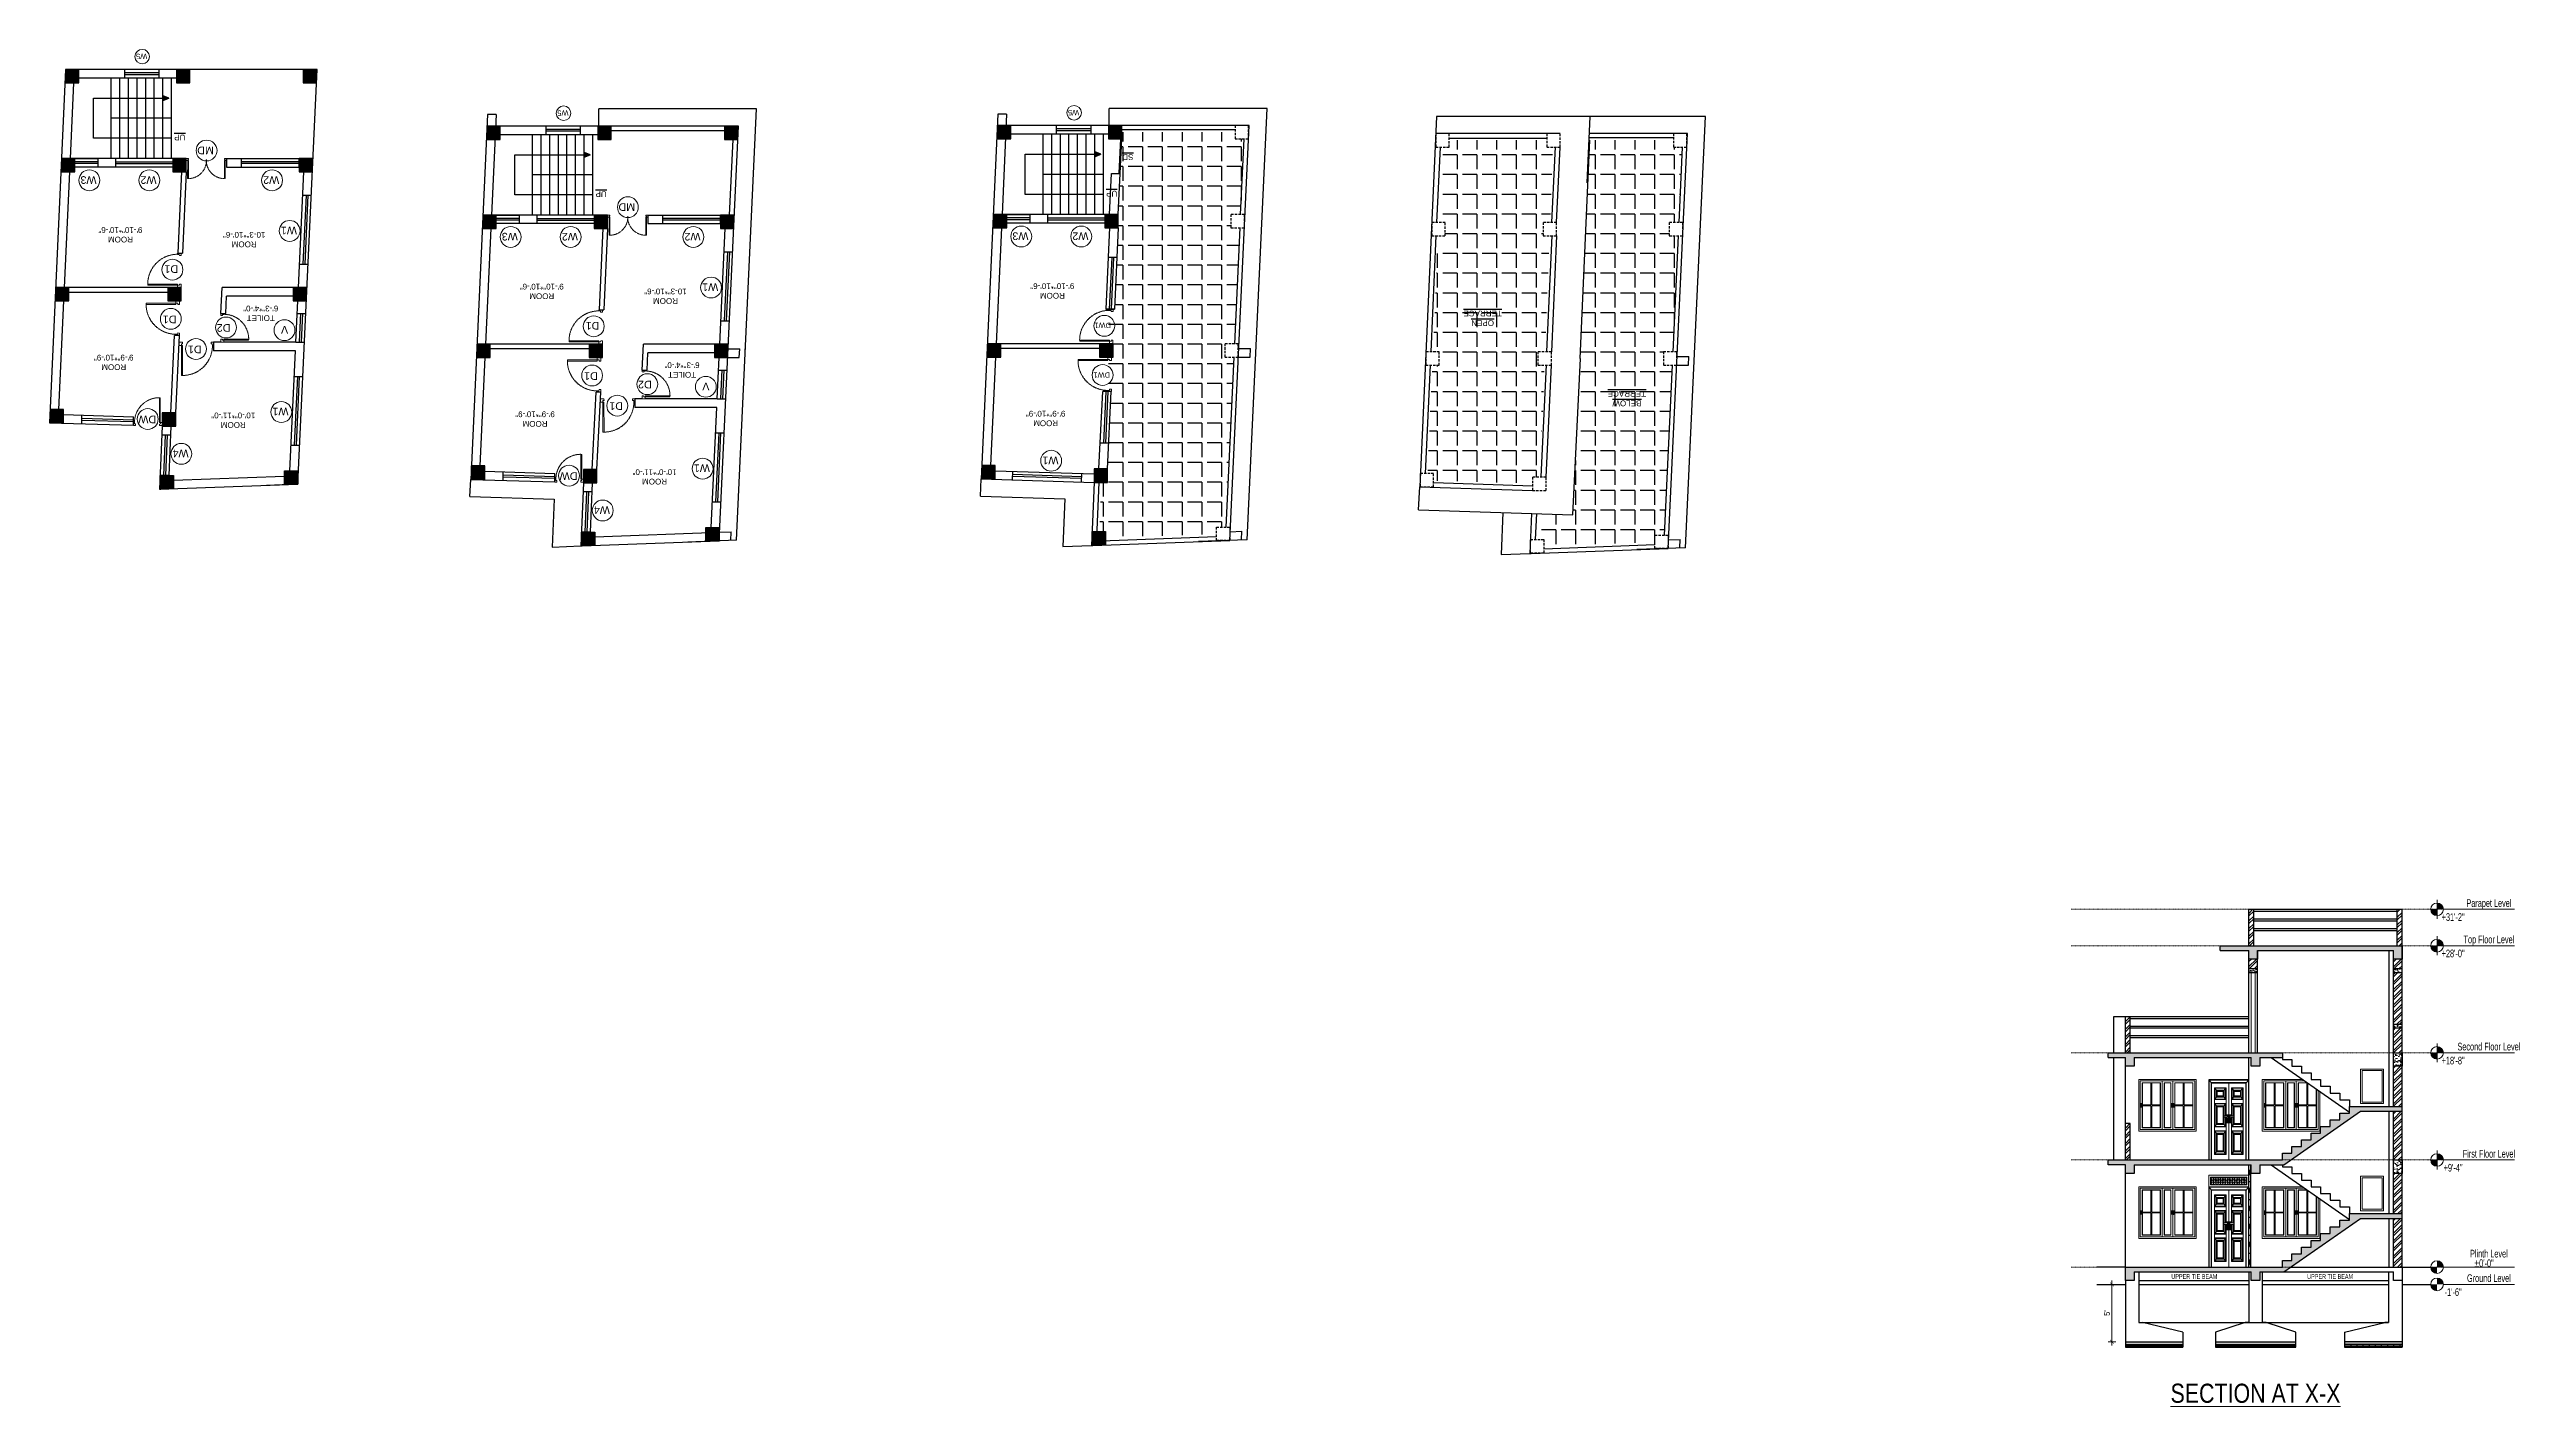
# Model space of a CAD drawing. Header units: inches. Extents: x -10117506 to -5032697, y -6529230 to -3254494.
# Drawn here: x -5065973 to -5063393, y -3265027 to -3263608 of the extents above; entities that cross this region are included whole.
import ezdxf

# ---------------------------------------------------------------- set-up
doc = ezdxf.new("R2010")
doc.units = ezdxf.units.IN
doc.header["$LTSCALE"] = 2
doc.header["$MEASUREMENT"] = 0
doc.header["$PDMODE"] = 34
for name, pattern in [('ACAD_ISO02W100', [15, 12, -3]), ('CENTER', [2, 1.25, -0.25, 0.25, -0.25]), ('DASHED2', [0.375, 0.25, -0.125]), ('HIDDEN', [0.375, 0.25, -0.125])]:
    doc.linetypes.add(name, pattern=pattern)
doc.layers.get('0').update_dxf_attribs({"linetype": 'CONTINUOUS'})
doc.layers.get('DEFPOINTS').update_dxf_attribs({"color": 141, "linetype": 'CONTINUOUS'})
doc.layers.add('A-Hatch', color=7, linetype='CONTINUOUS')
for name, color, linetype, lineweight in [('Annotate-Bold.w', 187, 'CONTINUOUS', 18), ('Annotate-Lite.w', 177, 'CONTINUOUS', 9), ('DIM 1-100', 4, 'CONTINUOUS', 13), ('Door-Window', 47, 'CONTINUOUS', 15), ('Door-Window.w', 4, 'CONTINUOUS', 15), ('F-FURNITURE', 30, 'CONTINUOUS', 13), ('HACTH', 253, 'CONTINUOUS', 5), ('HATCH', 60, 'ACAD_ISO02W100', 13), ('TEXT', 181, 'CONTINUOUS', 25), ('Text-100.w', 254, 'CONTINUOUS', 9), ('window', 4, 'CONTINUOUS', 13)]:
    doc.layers.add(name, color=color, linetype=linetype, lineweight=lineweight)
doc.styles.add('Arial', font='arial.ttf', dxfattribs={"width": 0.8, "height": 12})
doc.styles.add('arial.', font='arial.ttf')
doc.styles.add('gaurav', font='arial.ttf')
doc.styles.get("Standard").update_dxf_attribs({"font": 'ARIALN.TTF'})
doc.dimstyles.new('1 by 96', dxfattribs={"dimtxt": 6, "dimasz": 4, "dimexe": 4, "dimexo": 4, "dimgap": 2, "dimtad": 1, "dimdec": 0, "dimzin": 0, "dimdsep": 46, "dimlunit": 4, "dimtxsty": 'Standard', "dimblk": 'ARCHTICK', "dimcen": 0, "dimdle": 4, "dimadec": 0, "dimazin": 0, "dimtfac": 1, "dimtdec": 0, "dimtix": 1, "dimtofl": 0, "dimtmove": 1, "dimatfit": 3, "dimldrblk": 'ARCHTICK', "dimfxl": 4, "dimfxlon": 1, "dimtolj": 1, "dimtzin": 0, "dimlwd": -1, "dimlwe": -1, "dimarcsym": 0})
pattern_1 = [(50, (12864.6975, -5478.8364), (7.172601826, -0.62752135), [0.75, -8.25]), (355, (12864.6975, -5478.8364), (-1.387513336, 7.521921337), [0.6, -6.6]), (100.45144446, (12865.295, -5478.889), (5.785088467, 6.89439991), [0.63740192, -7.01142112]), (46.1842, (12864.6975, -5476.836), (10.672413307, -1.655192808), [1.125, -12.375]), (96.63563549, (12865.587, -5476.974), (9.346619457, 9.741186008), [0.95610342, -10.5171376]), (351.184164, (12864.698, -5476.836), (9.34661945, 9.741186003), [0.9, -9.90000001]), (21, (12865.6975, -5477.3364), (5.969070521, -4.0261889067), [0.75, -8.25]), (326, (12865.6975, -5477.3364), (2.433153319, 7.2515004505), [0.6, -6.6]), (71.45144474, (12866.195, -5477.672), (8.402223767, 3.225311528), [0.6374019, -7.01142112]), (37.5, (12864.6975, -5478.8364), (0.1215985532, 3.3289385383), [0, -6.52, 0, -6.7, 0, -6.625]), (7.5, (12864.6975, -5478.8364), (2.6306953744, 3.9441171188), [0, -3.82, 0, -6.37, 0, -2.525]), (327.5, (12862.4675, -5478.8364), (5.3382243617, -0.2255487173), [0, -2.5, 0, -7.8, 0, -10.35]), (317.5, (12861.4675, -5478.8364), (5.8318616934, 1.0010498233), [0, -3.25, 0, -5.18, 0, -7.35])]
pattern_2 = [(45, (12864.6975, -5478.8364), (-3.977475644, 3.977475644), []), (45, (12867.349, -5478.8364), (-3.977475644, 3.977475644), [])]

msp = doc.modelspace()

# ---------------------------------------------------------------- texts
at = {"layer": 'Annotate-Bold.w', "ltscale": 0.005, "style": 'Arial'}
for s, insert, char_height, width, attachment_point in [('\\A1;\\pt55.97313;{\\fArial Narrow|b0|i0|c0|p34;+31\'-2"}', (-5063461.7, -3264519.1), 7.996, 73.875, 8), ('\\A1;{\\fArial Narrow|b0|i0|c0|p34;Parapet Level}', (-5063424.3, -3264496.4), 7.996, 82.628, 2), ('\\A1;{\\fArial Narrow|b0|i0|c0|p34;Top Floor Level}', (-5063424.3, -3264534.4), 7.996, 82.628, 2), ('\\A1;\\pt55.97313;{\\fArial Narrow|b0|i0|c0|p34;+28\'-0"}', (-5063461.7, -3264557.1), 7.996, 73.875, 8), ('\\A1;\\pt55.97313;{\\fArial Narrow|b0|i0|c0|p34;+18\'-8"}', (-5063461.7, -3264669.1), 7.996, 73.875, 8), ('\\A1;{\\fArial Narrow|b0|i0|c0|p34;Second Floor Level}', (-5063424.3, -3264646.4), 7.996, 82.628, 2), ('\\A1;\\pt55.97313;{\\fArial Narrow|b0|i0|c0|p34;+9\'-4"}', (-5063461.7, -3264781.1), 7.996, 73.875, 8), ('\\A1;{\\fArial Narrow|b0|i0|c0|p34;First Floor Level}', (-5063424.3, -3264758.4), 7.996, 82.628, 2), ('\\A1;{\\fArial Narrow|b0|i0|c0|p34;Plinth Level}', (-5063424.3, -3264862.8), 7.996, 82.628, 2), ('\\A1;\\pt55.97313;{\\fArial Narrow|b0|i0|c0|p34;±0\'-0"}', (-5063429.5, -3264880.9), 7.996, 73.875, 8), ('\\A1;{\\fArial Narrow|b0|i0|c0|p34;UPPER TIE BEAM}', (-5063732.1, -3264888.2), 5, 82.628, 2), ('\\A1;{\\fArial Narrow|b0|i0|c0|p34;UPPER TIE BEAM}', (-5063590.2, -3264888.2), 5, 82.628, 2), ('\\A1;{\\fArial Narrow|b0|i0|c0|p34;Ground Level}', (-5063424.3, -3264888.4), 7.996, 82.628, 2), ('\\A1;\\pt55.97313;{\\fArial Narrow|b0|i0|c0|p34;-1\'-6"}', (-5063461.7, -3264911.1), 7.996, 73.875, 8)]:
    msp.add_mtext(s, dxfattribs=dict(at, insert=insert, char_height=char_height, width=width, attachment_point=attachment_point))
at = {"layer": 'Annotate-Lite.w', "ltscale": 0.005, "rotation": 180, "style": 'gaurav'}
for s, insert, char_height, attachment_point in [('W5', (-5065871, -3263618.2), 5.6, 1), ('W5', (-5065430.8, -3263677.4), 5.6, 1), ('W5', (-5064897.3, -3263676.9), 5.6, 1), ('MD', (-5065801.4, -3263717.7), 8, 1), ('W3', (-5065924, -3263748.6), 8, 1), ('W2', (-5065861.3, -3263748.6), 8, 1), ('W2', (-5065733.1, -3263748.6), 8, 1), ('MD', (-5065361.2, -3263776.9), 8, 1), ('W1', (-5065714.6, -3263801.4), 8, 1), ('W3', (-5065483.8, -3263807.8), 8, 1), ('W2', (-5065421, -3263807.8), 8, 1), ('W2', (-5065292.9, -3263807.8), 8, 1), ('W3', (-5064950.3, -3263807.3), 8, 1), ('W2', (-5064887.6, -3263807.3), 8, 1), ('D1', (-5065838.8, -3263833.7), 8, 7), ('W1', (-5065274.4, -3263860.6), 8, 1), ('D1', (-5065840.5, -3263894.3), 8, 1), ('D2', (-5065784.1, -3263903.2), 8, 1), ('D1', (-5065398.6, -3263892.9), 8, 7), ('DW1', (-5064864.1, -3263893.8), 5.6, 7), ('D1', (-5065814.2, -3263925.7), 8, 1), ('V', (-5065723.8, -3263905.1), 8, 1), ('D1', (-5065400.3, -3263953.5), 8, 1), ('DW1', (-5064865, -3263951.3), 5.6, 1), ('D2', (-5065343.9, -3263962.4), 8, 1), ('V', (-5065283.6, -3263964.4), 8, 1), ('DW', (-5065861.7, -3263998.9), 8, 1), ('W1', (-5065723.4, -3263990.7), 8, 1), ('D1', (-5065373.9, -3263984.9), 8, 1), ('W4', (-5065827.8, -3264034.4), 8, 1), ('DW', (-5065421.5, -3264058.1), 8, 1), ('W1', (-5065283.1, -3264049.9), 8, 1), ('W1', (-5064918.9, -3264041.7), 8, 1), ('W4', (-5065387.6, -3264093.6), 8, 1)]:
    msp.add_mtext_dynamic_manual_height_columns(s, width=8, gutter_width=100, heights=[0], dxfattribs=dict(at, insert=insert, char_height=char_height, attachment_point=attachment_point))
at = {"layer": 'TEXT', "lineweight": -2, "char_height": 6, "width": 127.506, "attachment_point": 5, "rotation": 180, "style": 'arial.'}
for s, insert in [('{\\LUP}', (-5065837, -3263700.1)), ('{\\LSD}', (-5064846.4, -3263720.7)), ('{\\LUP}', (-5065396.8, -3263759.3)), ('{\\LUP}', (-5064863.3, -3263758.8)), ('{\\LOPEN\\PTERRACE}', (-5064475.7, -3263889.1)), ('{\\LBELOW \\PTERRACE}', (-5064325, -3263973))]:
    msp.add_mtext(s, dxfattribs=dict(at, insert=insert))
at = {"layer": 'TEXT', "lineweight": -2, "char_height": 6, "attachment_point": 5, "rotation": 180, "style": 'arial.'}
for s, insert in [('ROOM\\P9\'-10"*10\'-6"', (-5065899, -3263801.8)), ('ROOM\\P10-3"*10\'-6"', (-5065769.7, -3263806.8)), ('ROOM\\P9\'-10"*10\'-6"', (-5065458.8, -3263861)), ('ROOM\\P10-3"*10\'-6"', (-5065329.5, -3263866)), ('ROOM\\P9\'-10"*10\'-6"', (-5064925.3, -3263860.5)), ('TOILET\\P6\'-3"*4\'-0"', (-5065752.4, -3263883.9)), ('ROOM\\P9\'-9"*10\'-9"', (-5065906, -3263935.2)), ('TOILET\\P6\'-3"*4\'-0"', (-5065312.2, -3263943.1)), ('ROOM\\P10\'-0"*11\'-0"', (-5065781.1, -3263995.6)), ('ROOM\\P9\'-9"*10\'-9"', (-5065465.8, -3263994.4)), ('ROOM\\P9\'-9"*10\'-9"', (-5064932.3, -3263993.8)), ('ROOM\\P10\'-0"*11\'-0"', (-5065340.9, -3264054.8))]:
    msp.add_mtext_dynamic_manual_height_columns(s, width=45.731, gutter_width=30, heights=[0], dxfattribs=dict(at, insert=insert))
at = {"layer": 'Text-100.w', "insert": (-5063668.2, -3265002.7), "char_height": 20, "attachment_point": 2, "style": 'Arial'}
msp.add_mtext_dynamic_manual_height_columns('{\\LSECTION AT X-X}', width=940.971, gutter_width=100, heights=[0], dxfattribs=at)

# ---------------------------------------------------------------- blocks, each defined once
blk = doc.blocks.new('3-0')
at = {"ltscale": 3}
for p, q in [((11063, 10097.7), (11066, 10099.9)), ((11063, 10097.7), (11064.5, 10095.7)), ((11066, 10096.8), (11064.5, 10095.7)), ((11065.3, 10097.8), (11066.7, 10098.9)), ((11066, 10096.8), (11065.3, 10097.8)), ((11066, 10099.9), (11066.7, 10098.9)), ((11085.5, 10074.1), (11110.3, 10093)), ((11086.2, 10073.2), (11111, 10092)), ((11111, 10092), (11110.3, 10093)), ((11084, 10073), (11082.6, 10071.9)), ((11082.6, 10071.9), (11084.8, 10069)), ((11084, 10073), (11084.8, 10072)), ((11084.8, 10072), (11086.2, 10073.2)), ((11084.8, 10069), (11087.7, 10071.2)), ((11086.2, 10073.2), (11085.5, 10074.1)), ((11087.7, 10071.2), (11086.2, 10073.2))]:
    blk.add_line(p, q, dxfattribs=at)
at = {"layer": 'Door-Window.w', "color": 9, "linetype": 'HIDDEN', "lineweight": 18}
blk.add_arc((11085.5, 10074.1), 31.2, 37.1906, 127.1465, dxfattribs=at)
blk = doc.blocks.new('FDFDRE')
at = {"ltscale": 3}
for p, q in [((165701.1, -58637.8), (165701.1, -58641.5)), ((165704.8, -58637.8), (165701.1, -58637.8)), ((165701.1, -58641.5), (165703.6, -58641.5)), ((165703.6, -58641.5), (165703.5, -58672.6)), ((165704.8, -58639.7), (165703.6, -58639.7)), ((165703.6, -58639.7), (165703.6, -58641.5)), ((165703.6, -58641.5), (165704.8, -58641.5)), ((165704.8, -58639.7), (165704.8, -58637.8)), ((165704.8, -58641.5), (165704.8, -58672.7)), ((165767, -58639.7), (165767, -58637.8)), ((165767, -58637.8), (165770.6, -58637.8)), ((165767, -58639.7), (165768.2, -58639.7)), ((165767, -58641.5), (165767, -58672.7)), ((165768.2, -58641.5), (165767, -58641.5)), ((165768.2, -58639.7), (165768.2, -58641.5)), ((165770.7, -58641.5), (165768.2, -58641.5)), ((165768.2, -58641.5), (165768.2, -58672.6)), ((165770.6, -58637.8), (165770.7, -58641.5)), ((165703.5, -58672.6), (165704.8, -58672.7)), ((165768.2, -58672.6), (165767, -58672.7))]:
    blk.add_line(p, q, dxfattribs=at)
at = {"layer": 'Door-Window.w', "color": 9, "linetype": 'HIDDEN', "lineweight": 18}
for centre, start, end in [((165704.8, -58641.5), 269.9618, 3.3835), ((165767, -58641.5), 176.6165, 270.0382)]:
    blk.add_arc(centre, 31.2, start, end, dxfattribs=at)
blk = doc.blocks.new('_ArchTick')
at = {"color": 0, "linetype": 'ByBlock', "const_width": 0.15}
blk.add_lwpolyline([(-0.5, -0.5), (0.5, 0.5)], dxfattribs=at)
blk = doc.blocks.new('*D928')
at = {"layer": 'DEFPOINTS', "color": 0, "ltscale": 0.5, "transparency": 16777216}
for p in [(-5063804.1, -3264898.9), (-5063818.2, -3264958.9), (-5063804.1, -3264958.9)]:
    blk.add_point(p, dxfattribs=at)
at = {"layer": 'DIM 1-100', "color": 0, "ltscale": 0.5, "transparency": 16777216}
for p, q in [((-5063814.2, -3264898.9), (-5063822.2, -3264898.9)), ((-5063818.2, -3264894.9), (-5063818.2, -3264962.9)), ((-5063814.2, -3264958.9), (-5063822.2, -3264958.9))]:
    blk.add_line(p, q, dxfattribs=at)
at = {"layer": 'DIM 1-100', "color": 0, "ltscale": 0.5, "transparency": 16777216, "xscale": 4, "yscale": 4, "zscale": 4}
for p, rotation in [((-5063818.2, -3264898.9), 90), ((-5063818.2, -3264958.9), 270)]:
    blk.add_blockref('_ArchTick', p, dxfattribs=dict(at, rotation=rotation))
at = {"layer": 'DIM 1-100', "color": 0, "ltscale": 0.5, "transparency": 16777216, "insert": (-5063823.3, -3264928.9), "char_height": 6, "attachment_point": 5, "rotation": 90}
blk.add_mtext("\\A1;5'", dxfattribs=at)

# ---------------------------------------------------------------- dimensions: what is measured, and where the dimension line sits
at = {"layer": 'DIM 1-100', "ltscale": 0.5}
dim = msp.add_linear_dim(base=(-5063818.2, -3264958.9), p1=(-5063804.1, -3264898.9), p2=(-5063804.1, -3264958.9), angle=90, dimstyle='1 by 96', dxfattribs=at)
dim.commit()
dim.dimension.update_dxf_attribs({"geometry": '*D928', "text_midpoint": (-5063823.3, -3264928.9)})

# ---------------------------------------------------------------- hatches: boundary and pattern name
at = {"ltscale": 0.5}
for points in [[(-5065956.4, -3263643), (-5065942.4, -3263643), (-5065942.4, -3263629), (-5065956.4, -3263629)], [(-5065840.5, -3263643), (-5065826.5, -3263643), (-5065826.5, -3263629), (-5065840.5, -3263629)], [(-5065708.1, -3263643), (-5065694.1, -3263643), (-5065694.1, -3263629), (-5065708.1, -3263629)], [(-5065516.1, -3263702.2), (-5065502.1, -3263702.2), (-5065502.1, -3263688.2), (-5065516.1, -3263688.2)], [(-5065400.3, -3263702.2), (-5065386.3, -3263702.2), (-5065386.3, -3263688.2), (-5065400.3, -3263688.2)], [(-5065267.9, -3263702.2), (-5065253.9, -3263702.2), (-5065253.9, -3263688.2), (-5065267.9, -3263688.2)], [(-5064982.7, -3263701.7), (-5064968.7, -3263701.7), (-5064968.7, -3263687.7), (-5064982.7, -3263687.7)], [(-5064866.8, -3263701.7), (-5064852.8, -3263701.7), (-5064852.8, -3263687.7), (-5064866.8, -3263687.7)], [(-5065960.6, -3263736), (-5065946.6, -3263736), (-5065946.6, -3263722), (-5065960.6, -3263722)], [(-5065844.2, -3263736), (-5065830.2, -3263736), (-5065830.2, -3263722), (-5065844.2, -3263722)], [(-5065712.4, -3263736), (-5065698.4, -3263736), (-5065698.4, -3263722), (-5065712.4, -3263722)], [(-5065520.4, -3263795.2), (-5065506.4, -3263795.2), (-5065506.4, -3263781.2), (-5065520.4, -3263781.2)], [(-5065404, -3263795.2), (-5065390, -3263795.2), (-5065390, -3263781.2), (-5065404, -3263781.2)], [(-5065272.2, -3263795.2), (-5065258.2, -3263795.2), (-5065258.2, -3263781.2), (-5065272.2, -3263781.2)], [(-5064986.9, -3263794.7), (-5064972.9, -3263794.7), (-5064972.9, -3263780.7), (-5064986.9, -3263780.7)], [(-5064870.5, -3263794.7), (-5064856.5, -3263794.7), (-5064856.5, -3263780.7), (-5064870.5, -3263780.7)], [(-5065966.8, -3263871), (-5065952.8, -3263871), (-5065952.8, -3263857), (-5065966.8, -3263857)], [(-5065849.6, -3263871), (-5065835.6, -3263871), (-5065835.6, -3263857), (-5065849.6, -3263857)], [(-5065718.7, -3263871), (-5065704.7, -3263871), (-5065704.7, -3263857), (-5065718.7, -3263857)], [(-5065526.6, -3263930.2), (-5065512.6, -3263930.2), (-5065512.6, -3263916.2), (-5065526.6, -3263916.2)], [(-5065409.4, -3263930.2), (-5065395.4, -3263930.2), (-5065395.4, -3263916.2), (-5065409.4, -3263916.2)], [(-5065278.4, -3263930.2), (-5065264.4, -3263930.2), (-5065264.4, -3263916.2), (-5065278.4, -3263916.2)], [(-5064993.1, -3263929.7), (-5064979.1, -3263929.7), (-5064979.1, -3263915.7), (-5064993.1, -3263915.7)], [(-5064875.9, -3263929.7), (-5064861.9, -3263929.7), (-5064861.9, -3263915.7), (-5064875.9, -3263915.7)], [(-5065972.6, -3263998.3), (-5065958.6, -3263998.3), (-5065958.6, -3263984.3), (-5065972.6, -3263984.3)], [(-5065855.3, -3264002), (-5065841.3, -3264002), (-5065841.3, -3263988), (-5065855.3, -3263988)], [(-5065727.5, -3264048.6), (-5065727.5, -3264062.6), (-5065713.5, -3264062.6), (-5065713.5, -3264048.6)], [(-5065532.4, -3264057.5), (-5065518.4, -3264057.5), (-5065518.4, -3264043.5), (-5065532.4, -3264043.5)], [(-5065415.1, -3264061.2), (-5065401.1, -3264061.2), (-5065401.1, -3264047.2), (-5065415.1, -3264047.2)], [(-5064998.9, -3264057), (-5064984.9, -3264057), (-5064984.9, -3264043), (-5064998.9, -3264043)], [(-5064881.6, -3264060.6), (-5064867.6, -3264060.6), (-5064867.6, -3264046.6), (-5064881.6, -3264046.6)], [(-5065857.5, -3264067.4), (-5065843.5, -3264067.4), (-5065843.5, -3264053.4), (-5065857.5, -3264053.4)], [(-5065417.3, -3264126.6), (-5065403.3, -3264126.6), (-5065403.3, -3264112.6), (-5065417.3, -3264112.6)], [(-5065287.3, -3264107.8), (-5065287.3, -3264121.8), (-5065273.3, -3264121.8), (-5065273.3, -3264107.8)], [(-5064883.8, -3264126), (-5064869.8, -3264126), (-5064869.8, -3264112), (-5064883.8, -3264112)]]:
    msp.add_hatch(color=1, dxfattribs=at).paths.add_polyline_path(points)
h = msp.add_hatch(dxfattribs=at)
h.set_pattern_fill('AR-CONC', color=256, style=0)
h.set_pattern_definition([(50, (-17242.002, -3686.298), (7.172601826, -0.62752135), [0.75, -8.25]), (355, (-17242.002, -3686.298), (-1.387513336, 7.521921337), [0.6, -6.6]), (100.4514, (-17241.4045, -3686.35), (5.785093817, 6.894395421), [0.6374019, -7.01142112]), (46.1842, (-17242.002, -3684.298), (10.672410486, -1.655190143), [1.125, -12.375]), (96.6356, (-17241.113, -3684.436), (9.346627055, 9.741178709), [0.95610288, -10.51713]), (351.1842, (-17242.002, -3684.298), (9.346619451, 9.74118601), [0.9, -9.9]), (21, (-17241.002, -3684.798), (5.969070521, -4.0261889067), [0.75, -8.25]), (326, (-17241.002, -3684.798), (2.433153319, 7.2515004505), [0.6, -6.6]), (71.4514, (-17240.505, -3685.1336), (8.402226286, 3.225304967), [0.6374019, -7.01142112]), (37.5, (-17242.0022, -3686.298), (0.1215985532, 3.3289385383), [0, -6.52, 0, -6.7, 0, -6.625]), (7.5, (-17242.0022, -3686.298), (2.6306953744, 3.9441171188), [0, -3.82, 0, -6.37, 0, -2.525]), (327.5, (-17244.2322, -3686.298), (5.3382243617, -0.2255487173), [0, -2.5, 0, -7.8, 0, -10.35]), (317.5, (-17245.2322, -3686.298), (5.8318616934, 1.0010498233), [0, -3.25, 0, -5.18, 0, -7.35])])
h.paths.add_polyline_path([(-5063744.1, -3264958.9), (-5063804.1, -3264958.9), (-5063804.1, -3264961.9), (-5063744.1, -3264961.9)])
h.paths.add_polyline_path([(-5063626.1, -3264958.9), (-5063710.1, -3264958.9), (-5063710.1, -3264961.9), (-5063626.1, -3264961.9)])
h.paths.add_polyline_path([(-5063515.1, -3264958.9), (-5063575.1, -3264958.9), (-5063575.1, -3264961.9), (-5063515.1, -3264961.9)])
h = msp.add_hatch(dxfattribs=at)
h.set_pattern_fill('AR-B816', color=256, scale=0.4, style=0)
h.set_pattern_definition([(0, (-17242.0022, -3686.298), (0, 3.2), []), (90, (-17242.0022, -3686.298), (-3.2, 3.2), [3.2, -3.2])])
h.paths.add_polyline_path([(-5063744.1, -3264961.9), (-5063804.1, -3264961.9), (-5063804.1, -3264964.4), (-5063744.1, -3264964.4)])
h.paths.add_polyline_path([(-5063626.1, -3264961.9), (-5063710.1, -3264961.9), (-5063710.1, -3264964.4), (-5063626.1, -3264964.4)])
h.paths.add_polyline_path([(-5063515.1, -3264961.9), (-5063575.1, -3264961.9), (-5063575.1, -3264964.4), (-5063515.1, -3264964.4)])
at = {"layer": 'A-Hatch', "ltscale": 0.5}
h = msp.add_hatch(dxfattribs=at)
h.set_pattern_fill('ANSI31', color=256, angle=-180)
h.set_pattern_definition([(225, (-10157114.73251, -6522437.22064), (0.0883883476483, -0.0883883476483), [])])
h.paths.add_polyline_path([(-5065848.4, -3263659), (-5065854.3, -3263656.5), (-5065854.3, -3263661.5)])
h = msp.add_hatch(dxfattribs=at)
h.set_pattern_fill('ANSI31', color=256, angle=-180)
h.set_pattern_definition([(225, (-10156141.0426, -6522495.90461), (0.0883883476483, -0.0883883476483), [])])
h.paths.add_polyline_path([(-5064874.7, -3263717.7), (-5064880.6, -3263715.2), (-5064880.6, -3263720.2)])
h = msp.add_hatch(dxfattribs=at)
h.set_pattern_fill('ANGLE', color=256, scale=75, angle=-180)
h.set_pattern_definition([(180, (-10110592.969, -6523161.187), (-8e-15, -20.625), [15, -5.625]), (270, (-10110592.969, -6523161.187), (20.625, -9e-15), [15, -5.625])])
edge = h.paths.add_edge_path()
edge.add_line((-5064856.5, -3263787.7), (-5064856.5, -3263794.7))
edge.add_line((-5064856.5, -3263794.7), (-5064860.3, -3263879.7))
edge.add_line((-5064860.3, -3263879.7), (-5064861.9, -3263879.7))
edge.add_line((-5064861.9, -3263879.7), (-5064861.9, -3263882.1))
edge.add_line((-5064861.9, -3263882.1), (-5064863.8, -3263882.1))
edge.add_line((-5064863.8, -3263882.1), (-5064863.8, -3263880.9))
edge.add_line((-5064863.8, -3263880.9), (-5064865.6, -3263880.9))
edge.add_line((-5064865.6, -3263880.9), (-5064865.6, -3263880.8))
edge.add_ellipse((-5064865.6, -3263912), major_axis=(-24.8, -18.8), ratio=1, start_angle=232.8555, end_angle=235.9045)
edge.add_line((-5064867.3, -3263880.9), (-5064867.5, -3263886.7))
edge.add_arc((-5064871, -3263897), 10.9, 0, 71.0712, ccw=False)
edge.add_arc((-5064871, -3263897), 10.9, -75.508, 0, ccw=False)
edge.add_line((-5064868.3, -3263907.5), (-5064868.5, -3263912))
edge.add_line((-5064868.5, -3263912), (-5064865.6, -3263912))
edge.add_line((-5064865.6, -3263912), (-5064865.6, -3263913.2))
edge.add_line((-5064865.6, -3263913.2), (-5064863.8, -3263913.2))
edge.add_line((-5064863.8, -3263913.2), (-5064863.8, -3263912))
edge.add_line((-5064863.8, -3263912), (-5064861.9, -3263912))
edge.add_line((-5064861.9, -3263912), (-5064861.9, -3263915.7))
edge.add_line((-5064861.9, -3263915.7), (-5064861.9, -3263922.7))
edge.add_line((-5064861.9, -3263922.7), (-5064745, -3263922.7))
edge.add_line((-5064745, -3263922.7), (-5064745, -3263915.7))
edge.add_line((-5064745, -3263915.7), (-5064734.8, -3263915.7))
edge.add_line((-5064734.8, -3263915.7), (-5064729.2, -3263794.7))
edge.add_line((-5064729.2, -3263794.7), (-5064738.7, -3263794.7))
edge.add_line((-5064738.7, -3263794.7), (-5064738.7, -3263787.7))
edge.add_line((-5064738.7, -3263787.7), (-5064856.5, -3263787.7))
edge = h.paths.add_edge_path()
edge.add_line((-5064861.9, -3263922.7), (-5064861.9, -3263929.7))
edge.add_line((-5064861.9, -3263929.7), (-5064863.7, -3263929.7))
edge.add_line((-5064863.7, -3263929.7), (-5064863.7, -3263933.3))
edge.add_line((-5064863.7, -3263933.3), (-5064865.5, -3263933.3))
edge.add_line((-5064865.5, -3263933.3), (-5064865.5, -3263932.1))
edge.add_line((-5064865.5, -3263932.1), (-5064867.3, -3263932.1))
edge.add_line((-5064867.3, -3263932.1), (-5064867.3, -3263933.3))
edge.add_line((-5064867.3, -3263933.3), (-5064869.3, -3263933.3))
edge.add_line((-5064869.3, -3263933.3), (-5064869.5, -3263938))
edge.add_arc((-5064872.8, -3263948.4), 10.9, 0, 72.5361, ccw=False)
edge.add_arc((-5064872.8, -3263948.4), 10.9, -76.973, 0, ccw=False)
edge.add_line((-5064870.3, -3263959), (-5064870.5, -3263964.3))
edge.add_ellipse((-5064867.3, -3263933.3), major_axis=(24.8, -18.8), ratio=1, start_angle=301.3157, end_angle=307.1445)
edge.add_line((-5064867.3, -3263964.5), (-5064867.3, -3263964.5))
edge.add_line((-5064867.3, -3263964.5), (-5064865.5, -3263964.5))
edge.add_line((-5064865.5, -3263964.5), (-5064865.5, -3263963.2))
edge.add_line((-5064865.5, -3263963.2), (-5064863.7, -3263963.2))
edge.add_line((-5064863.7, -3263963.2), (-5064863.7, -3263965.7))
edge.add_line((-5064863.7, -3263965.7), (-5064867.6, -3264046.6))
edge.add_line((-5064867.6, -3264046.6), (-5064867.6, -3264053.6))
edge.add_line((-5064867.6, -3264053.6), (-5064741.4, -3264057.1))
edge.add_line((-5064741.4, -3264057.1), (-5064735.5, -3263929.7))
edge.add_line((-5064735.5, -3263929.7), (-5064745, -3263929.7))
edge.add_line((-5064745, -3263929.7), (-5064745, -3263922.7))
edge.add_line((-5064745, -3263922.7), (-5064861.9, -3263922.7))
h.paths.add_polyline_path([(-5064852.8, -3263694.7), (-5064852.8, -3263701.7), (-5064854.5, -3263737.7), (-5064856.5, -3263780.7), (-5064856.5, -3263787.7), (-5064738.7, -3263787.7), (-5064738.7, -3263780.7), (-5064728.6, -3263780.7), (-5064724.9, -3263701.7), (-5064734.4, -3263701.7), (-5064734.4, -3263694.7)])
h.paths.add_polyline_path([(-5064753.8, -3264114.7), (-5064753.8, -3264107.3), (-5064743.7, -3264107.3), (-5064741.4, -3264057.1), (-5064867.6, -3264053.6), (-5064867.6, -3264060.6), (-5064874.2, -3264060.6), (-5064876.2, -3264112), (-5064869.8, -3264112), (-5064869.8, -3264118.6)])
h.paths.add_polyline_path([(-5064839.5, -3263725.9), (-5064853.3, -3263725.9), (-5064853.3, -3263715.6), (-5064839.5, -3263715.6)], flags=24)
h = msp.add_hatch(dxfattribs=at)
h.set_pattern_fill('ANGLE', color=256, scale=75, angle=-180)
h.set_pattern_definition([(180, (-10109542.442, -6523169.61), (-8e-15, -20.625), [15, -5.625]), (270, (-10109542.442, -6523169.61), (20.625, -9e-15), [15, -5.625])])
h.paths.add_polyline_path([(-5064283.3, -3264065.5), (-5064277.4, -3263938.1), (-5064286.9, -3263938.1), (-5064286.9, -3263931.1), (-5064373.5, -3263931.1), (-5064379.9, -3264062.9)])
h.paths.add_polyline_path([(-5064374.1, -3263931.1), (-5064286.9, -3263931.1), (-5064286.9, -3263924.1), (-5064276.8, -3263924.1), (-5064271.2, -3263803.1), (-5064280.7, -3263803.1), (-5064280.7, -3263796.1), (-5064368.1, -3263796.1)])
h.paths.add_polyline_path([(-5064379.9, -3264062.9), (-5064381.4, -3264094.4), (-5064417.1, -3264093.3), (-5064418.2, -3264120.5), (-5064411.7, -3264120.5), (-5064411.7, -3264127), (-5064295.8, -3264123.2), (-5064295.8, -3264115.7), (-5064285.6, -3264115.7), (-5064283.3, -3264065.5)])
h.paths.add_polyline_path([(-5064266.9, -3263710.1), (-5064276.4, -3263710.1), (-5064276.4, -3263703.1), (-5064364, -3263703.1), (-5064368.1, -3263796.1), (-5064280.7, -3263796.1), (-5064280.7, -3263789.1), (-5064270.5, -3263789.1)])
h.paths.add_polyline_path([(-5064412.5, -3263796.1), (-5064412.5, -3263789.1), (-5064405.3, -3263789.1), (-5064402.3, -3263710.1), (-5064408.7, -3263710.1), (-5064408.7, -3263703.1), (-5064510.6, -3263703.1), (-5064510.6, -3263710.1), (-5064518.2, -3263710.1), (-5064521.7, -3263789.1), (-5064514.9, -3263789.1), (-5064514.9, -3263796.1)])
h.paths.add_polyline_path([(-5064514.9, -3263796.1), (-5064514.9, -3263803.1), (-5064522.3, -3263803.1), (-5064527.6, -3263924.1), (-5064521, -3263924.1), (-5064521, -3263931.1), (-5064417.9, -3263931.1), (-5064417.9, -3263924.1), (-5064410.6, -3263924.1), (-5064405.9, -3263803.1), (-5064412.5, -3263803.1), (-5064412.5, -3263796.1)])
h.paths.add_polyline_path([(-5064533.2, -3264051.4), (-5064526.9, -3264051.4), (-5064526.9, -3264058.8), (-5064423.5, -3264061.7), (-5064423.5, -3264055.1), (-5064415.6, -3264055.1), (-5064411.1, -3263938.1), (-5064417.9, -3263938.1), (-5064417.9, -3263931.1), (-5064521, -3263931.1), (-5064521, -3263938.1), (-5064528.3, -3263938.1)])
h.paths.add_polyline_path([(-5064303.8, -3263983.2), (-5064346.2, -3263983.2), (-5064346.2, -3263962.8), (-5064303.8, -3263962.8)], flags=24)
h.paths.add_polyline_path([(-5064454.5, -3263899.3), (-5064496.9, -3263899.3), (-5064496.9, -3263878.9), (-5064454.5, -3263878.9)], flags=24)
h = msp.add_hatch(dxfattribs=at)
h.set_pattern_fill('ANSI31', color=256, angle=-180)
h.set_pattern_definition([(225, (-10156674.51144, -6522496.4244), (0.0883883476483, -0.0883883476483), [])])
h.paths.add_polyline_path([(-5065408.1, -3263718.2), (-5065414.1, -3263715.7), (-5065414.1, -3263720.7)])
at = {"layer": 'A-Hatch', "transparency": 33554661}
h = msp.add_hatch(dxfattribs=at)
h.set_pattern_fill('NET3', color=256, scale=75)
h.set_pattern_definition([(0, (12864.6975, -5478.836), (0, 9.375), []), (60, (12864.6975, -5478.836), (-8.11898816, 4.6875), []), (120, (12864.6975, -5478.836), (-8.11898816, -4.6875), [])])
h.paths.add_polyline_path([(-5063673.1, -3264773.9), (-5063675.1, -3264773.9), (-5063675.1, -3264880.9), (-5063673.1, -3264880.9)])
at = {"layer": 'Annotate-Bold.w', "ltscale": 0.005}
h = msp.add_hatch(color=256, dxfattribs=at)
h.dxf.hatch_style = 1
h.paths.add_polyline_path([(-5063478.5, -3264500.3), (-5063478.5, -3264506.9), (-5063471.9, -3264506.9, 0.414214)])
h.paths.add_polyline_path([(-5063478.5, -3264513.5), (-5063478.5, -3264506.9), (-5063485.1, -3264506.9, 0.414214)])
h = msp.add_hatch(color=256, dxfattribs=at)
h.dxf.hatch_style = 1
h.paths.add_polyline_path([(-5063478.5, -3264538.3), (-5063478.5, -3264544.9), (-5063471.9, -3264544.9, 0.414214)])
h.paths.add_polyline_path([(-5063478.5, -3264551.5), (-5063478.5, -3264544.9), (-5063485.1, -3264544.9, 0.414214)])
h = msp.add_hatch(color=256, dxfattribs=at)
h.dxf.hatch_style = 1
h.paths.add_polyline_path([(-5063478.5, -3264650.3), (-5063478.5, -3264656.9), (-5063471.9, -3264656.9, 0.414214)])
h.paths.add_polyline_path([(-5063478.5, -3264663.5), (-5063478.5, -3264656.9), (-5063485.1, -3264656.9, 0.414214)])
h = msp.add_hatch(color=256, dxfattribs=at)
h.dxf.hatch_style = 1
h.paths.add_polyline_path([(-5063478.5, -3264762.3), (-5063478.5, -3264768.9), (-5063471.9, -3264768.9, 0.414214)])
h.paths.add_polyline_path([(-5063478.5, -3264775.5), (-5063478.5, -3264768.9), (-5063485.1, -3264768.9, 0.414214)])
h = msp.add_hatch(color=256, dxfattribs=at)
h.dxf.hatch_style = 1
h.paths.add_polyline_path([(-5063478.5, -3264874.3), (-5063478.5, -3264880.9), (-5063471.9, -3264880.9, 0.414214)])
h.paths.add_polyline_path([(-5063478.5, -3264887.5), (-5063478.5, -3264880.9), (-5063485.1, -3264880.9, 0.414214)])
h = msp.add_hatch(color=256, dxfattribs=at)
h.dxf.hatch_style = 1
h.paths.add_polyline_path([(-5063478.5, -3264892.3), (-5063478.5, -3264898.9), (-5063471.9, -3264898.9, 0.414214)])
h.paths.add_polyline_path([(-5063478.5, -3264905.5), (-5063478.5, -3264898.9), (-5063485.1, -3264898.9, 0.414214)])
at = {"layer": 'Door-Window', "linetype": 'ByBlock'}
h = msp.add_hatch(dxfattribs=at)
h.set_pattern_fill('AR-CONC', color=256)
h.set_pattern_definition(pattern_1)
h.paths.add_polyline_path([(-5063515.1, -3264544.9), (-5063524.1, -3264544.9), (-5063705.1, -3264544.9), (-5063705.1, -3264549.9), (-5063675.1, -3264549.9), (-5063675.1, -3264558.9), (-5063666.1, -3264558.9), (-5063666.1, -3264549.9), (-5063524.1, -3264549.9), (-5063524.1, -3264558.9), (-5063515.1, -3264558.9)])
h = msp.add_hatch(dxfattribs=at)
h.set_pattern_fill('AR-CONC', color=256)
h.set_pattern_definition(pattern_1)
h.paths.add_polyline_path([(-5063675.1, -3264568.9), (-5063675.1, -3264572.9), (-5063666.1, -3264572.9), (-5063666.1, -3264568.9)])
h = msp.add_hatch(dxfattribs=at)
h.set_pattern_fill('AR-CONC', color=256)
h.set_pattern_definition(pattern_1)
h.paths.add_polyline_path([(-5063515.1, -3264572.9), (-5063515.1, -3264568.9), (-5063524.1, -3264568.9), (-5063524.1, -3264572.9)])
h = msp.add_hatch(dxfattribs=at)
h.set_pattern_fill('AR-CONC', color=256)
h.set_pattern_definition(pattern_1)
h.paths.add_polyline_path([(-5063515.1, -3264630.9), (-5063515.1, -3264626.9), (-5063524.1, -3264626.9), (-5063524.1, -3264630.9)])
h = msp.add_hatch(dxfattribs=at)
h.set_pattern_fill('AR-CONC', color=256)
h.set_pattern_definition(pattern_1)
h.paths.add_polyline_path([(-5063795.1, -3264661.9), (-5063672.6, -3264661.9), (-5063672.6, -3264670.9), (-5063663.6, -3264670.9), (-5063663.6, -3264661.9), (-5063640.1, -3264661.9), (-5063640.1, -3264656.9), (-5063822.1, -3264656.9), (-5063822.1, -3264661.9), (-5063804.1, -3264661.9), (-5063804.1, -3264670.9), (-5063795.1, -3264670.9)])
h = msp.add_hatch(dxfattribs=at)
h.set_pattern_fill('AR-CONC', color=256)
h.set_pattern_definition(pattern_1)
h.paths.add_polyline_path([(-5063515.1, -3264656.9), (-5063524.1, -3264656.9), (-5063524.1, -3264670.9), (-5063515.1, -3264670.9)])
h = msp.add_hatch(dxfattribs=at)
h.set_pattern_fill('AR-CONC', color=256)
h.set_pattern_definition(pattern_1)
h.paths.add_polyline_path([(-5063804.1, -3264773.9), (-5063804.1, -3264782.9), (-5063795.1, -3264782.9), (-5063795.1, -3264773.9), (-5063675.1, -3264773.9), (-5063672.6, -3264773.9), (-5063672.6, -3264782.9), (-5063663.6, -3264782.9), (-5063663.6, -3264773.9), (-5063638.6, -3264773.9), (-5063558.6, -3264717.9), (-5063515.1, -3264717.9), (-5063515.1, -3264712.9), (-5063570.1, -3264712.9), (-5063570.1, -3264719.9), (-5063580.1, -3264719.9), (-5063580.1, -3264726.9), (-5063590.1, -3264726.9), (-5063590.1, -3264733.9), (-5063600.1, -3264733.9), (-5063600.1, -3264740.9), (-5063610.1, -3264740.9), (-5063610.1, -3264747.9), (-5063620.1, -3264747.9), (-5063620.1, -3264754.9), (-5063630.1, -3264754.9), (-5063630.1, -3264761.9), (-5063640.1, -3264761.9), (-5063640.1, -3264768.9), (-5063675.1, -3264768.9), (-5063822.1, -3264768.9), (-5063822.1, -3264773.9)])
h = msp.add_hatch(dxfattribs=at)
h.set_pattern_fill('AR-CONC', color=256)
h.set_pattern_definition(pattern_1)
h.paths.add_polyline_path([(-5063515.1, -3264768.9), (-5063524.1, -3264768.9), (-5063524.1, -3264782.9), (-5063515.1, -3264782.9)])
h = msp.add_hatch(dxfattribs=at)
h.set_pattern_fill('AR-CONC', color=256)
h.set_pattern_definition(pattern_1)
h.paths.add_polyline_path([(-5063795.1, -3264885.9), (-5063672.6, -3264885.9), (-5063672.6, -3264894.9), (-5063663.6, -3264894.9), (-5063663.6, -3264885.9), (-5063638.6, -3264885.9), (-5063558.6, -3264829.9), (-5063515.1, -3264829.9), (-5063515.1, -3264824.9), (-5063570.1, -3264824.9), (-5063570.1, -3264831.9), (-5063580.1, -3264831.9), (-5063580.1, -3264838.9), (-5063590.1, -3264838.9), (-5063590.1, -3264845.9), (-5063600.1, -3264845.9), (-5063600.1, -3264852.9), (-5063610.1, -3264852.9), (-5063610.1, -3264859.9), (-5063620.1, -3264859.9), (-5063620.1, -3264866.9), (-5063630.1, -3264866.9), (-5063630.1, -3264873.9), (-5063640.1, -3264873.9), (-5063640.1, -3264880.9), (-5063804.1, -3264880.9), (-5063804.1, -3264894.9), (-5063795.1, -3264894.9)])
at = {"layer": 'HATCH', "ltscale": 0.01}
h = msp.add_hatch(dxfattribs=at)
h.set_pattern_fill('ANSI32', color=256, scale=15, style=0)
h.set_pattern_definition(pattern_2)
h.paths.add_polyline_path([(-5063670.1, -3264506.9), (-5063675.1, -3264506.9), (-5063675.1, -3264544.9), (-5063670.1, -3264544.9)])
h = msp.add_hatch(dxfattribs=at)
h.set_pattern_fill('ANSI32', color=256, scale=15, style=0)
h.set_pattern_definition(pattern_2)
h.paths.add_polyline_path([(-5063515.1, -3264506.9), (-5063520.1, -3264506.9), (-5063520.1, -3264544.9), (-5063515.1, -3264544.9)])
h = msp.add_hatch(dxfattribs=at)
h.set_pattern_fill('ANSI32', color=256, scale=15, style=0)
h.set_pattern_definition(pattern_2)
h.paths.add_polyline_path([(-5063666.1, -3264568.9), (-5063666.1, -3264558.9), (-5063675.1, -3264558.9), (-5063675.1, -3264568.9)])
h = msp.add_hatch(dxfattribs=at)
h.set_pattern_fill('ANSI32', color=256, scale=15, style=0)
h.set_pattern_definition(pattern_2)
h.paths.add_polyline_path([(-5063524.1, -3264568.9), (-5063515.1, -3264568.9), (-5063515.1, -3264558.9), (-5063524.1, -3264558.9)])
h = msp.add_hatch(dxfattribs=at)
h.set_pattern_fill('ANSI32', color=256, scale=15, style=0)
h.set_pattern_definition(pattern_2)
h.paths.add_polyline_path([(-5063524.1, -3264626.9), (-5063515.1, -3264626.9), (-5063515.1, -3264572.9), (-5063524.1, -3264572.9)])
h = msp.add_hatch(dxfattribs=at)
h.set_pattern_fill('ANSI32', color=256, scale=15, style=0)
h.set_pattern_definition(pattern_2)
h.paths.add_polyline_path([(-5063804.1, -3264656.9), (-5063799.1, -3264656.9), (-5063799.1, -3264618.9), (-5063804.1, -3264618.9)])
h = msp.add_hatch(dxfattribs=at)
h.set_pattern_fill('ANSI32', color=256, scale=15, style=0)
h.set_pattern_definition(pattern_2)
h.paths.add_polyline_path([(-5063515.1, -3264630.9), (-5063524.1, -3264630.9), (-5063524.1, -3264656.9), (-5063515.1, -3264656.9)])
h = msp.add_hatch(dxfattribs=at)
h.set_pattern_fill('ANSI32', color=256, scale=15, style=0)
h.set_pattern_definition(pattern_2)
h.paths.add_polyline_path([(-5063515.1, -3264670.9), (-5063524.1, -3264670.9), (-5063524.1, -3264712.9), (-5063515.1, -3264712.9)])
h = msp.add_hatch(dxfattribs=at)
h.set_pattern_fill('ANSI32', color=256, scale=15, style=0)
h.set_pattern_definition(pattern_2)
h.paths.add_polyline_path([(-5063515.1, -3264717.9), (-5063524.1, -3264717.9), (-5063524.1, -3264768.9), (-5063515.1, -3264768.9)])
h = msp.add_hatch(dxfattribs=at)
h.set_pattern_fill('ANSI32', color=256, scale=15, style=0)
h.set_pattern_definition(pattern_2)
h.paths.add_polyline_path([(-5063799.1, -3264730.9), (-5063804.1, -3264730.9), (-5063804.1, -3264768.9), (-5063799.1, -3264768.9)])
h = msp.add_hatch(dxfattribs=at)
h.set_pattern_fill('ANSI32', color=256, scale=15, style=0)
h.set_pattern_definition(pattern_2)
h.paths.add_polyline_path([(-5063515.1, -3264782.9), (-5063524.1, -3264782.9), (-5063524.1, -3264824.9), (-5063515.1, -3264824.9)])
h = msp.add_hatch(dxfattribs=at)
h.set_pattern_fill('ANSI32', color=256, scale=15, style=0)
h.set_pattern_definition(pattern_2)
h.paths.add_polyline_path([(-5063515.1, -3264829.9), (-5063524.1, -3264829.9), (-5063524.1, -3264880.9), (-5063515.1, -3264880.9)])

# ---------------------------------------------------------------- linework, layer by layer
at = {"ltscale": 0.5}
for p, q in [((-5065956.4, -3263629), (-5065973.3, -3263998.3)), ((-5065894.5, -3263629), (-5065956.4, -3263629)), ((-5065840.5, -3263638), (-5065942.4, -3263638)), ((-5065909, -3263638), (-5065909, -3263680)), ((-5065900, -3263638), (-5065900, -3263680)), ((-5065858.5, -3263629), (-5065894.5, -3263629)), ((-5065894.5, -3263638), (-5065894.5, -3263629)), ((-5065858.5, -3263632.5), (-5065894.5, -3263632.5)), ((-5065858.5, -3263634.5), (-5065894.5, -3263634.5)), ((-5065891, -3263638), (-5065891, -3263680)), ((-5065882, -3263638), (-5065882, -3263680)), ((-5065873, -3263638), (-5065873, -3263680)), ((-5065864, -3263638), (-5065864, -3263680)), ((-5065839.5, -3263629), (-5065858.5, -3263629)), ((-5065858.5, -3263638), (-5065858.5, -3263629)), ((-5065855, -3263638), (-5065855, -3263680)), ((-5065846, -3263638), (-5065846, -3263680)), ((-5065707.5, -3263629), (-5065839.5, -3263629)), ((-5065713.5, -3264062.6), (-5065693.5, -3263629)), ((-5065948, -3263643), (-5065951.6, -3263722)), ((-5065927.2, -3263701), (-5065927.2, -3263659)), ((-5065927.2, -3263659), (-5065854.3, -3263659)), ((-5065848.4, -3263659), (-5065854.3, -3263656.5)), ((-5065854.3, -3263661.5), (-5065854.3, -3263656.5)), ((-5065848.4, -3263659), (-5065854.3, -3263661.5)), ((-5065846, -3263680), (-5065909, -3263680)), ((-5065909, -3263680), (-5065909, -3263722)), ((-5065900, -3263680), (-5065900, -3263722)), ((-5065891, -3263680), (-5065891, -3263722)), ((-5065882, -3263680), (-5065882, -3263722)), ((-5065873, -3263680), (-5065873, -3263722)), ((-5065864, -3263680), (-5065864, -3263722)), ((-5065855, -3263680), (-5065855, -3263722)), ((-5065846, -3263680), (-5065846, -3263722)), ((-5065515.6, -3263676.2), (-5065533, -3264057.5)), ((-5065454.3, -3263688.2), (-5065516.1, -3263688.2)), ((-5065506.6, -3263676.2), (-5065515.6, -3263676.2)), ((-5065506.6, -3263676.2), (-5065511.4, -3263781.2)), ((-5065418.3, -3263688.2), (-5065454.3, -3263688.2)), ((-5065454.3, -3263697.2), (-5065454.3, -3263688.2)), ((-5065399.3, -3263688.2), (-5065418.3, -3263688.2)), ((-5065418.3, -3263697.2), (-5065418.3, -3263688.2)), ((-5065234.4, -3263670.2), (-5065399.3, -3263670.2)), ((-5065399.3, -3263688.2), (-5065399.3, -3263670.2)), ((-5065267.3, -3263688.2), (-5065399.3, -3263688.2)), ((-5065273.3, -3264121.8), (-5065253.3, -3263688.2)), ((-5065255.3, -3264121.1), (-5065234.4, -3263670.2)), ((-5064982.1, -3263675.7), (-5064999.6, -3264057)), ((-5064920.8, -3263687.7), (-5064982.7, -3263687.7)), ((-5064973.1, -3263675.7), (-5064982.1, -3263675.7)), ((-5064973.1, -3263675.7), (-5064977.9, -3263780.7)), ((-5064884.8, -3263687.7), (-5064920.8, -3263687.7)), ((-5064920.8, -3263696.7), (-5064920.8, -3263687.7)), ((-5064865.8, -3263687.7), (-5064884.8, -3263687.7)), ((-5064884.8, -3263696.7), (-5064884.8, -3263687.7)), ((-5064700.9, -3263669.7), (-5064865.8, -3263669.7)), ((-5064865.8, -3263687.7), (-5064865.8, -3263669.7)), ((-5064733.8, -3263687.7), (-5064865.8, -3263687.7)), ((-5064739.8, -3264121.3), (-5064719.8, -3263687.7)), ((-5064721.8, -3264120.6), (-5064700.9, -3263669.7)), ((-5064523.8, -3263678.1), (-5064541.5, -3264065.4)), ((-5064242.9, -3263678.1), (-5064523.8, -3263678.1)), ((-5064366.5, -3263747.5), (-5064363.2, -3263678.1)), ((-5064263.7, -3264129), (-5064242.9, -3263678.1)), ((-5065846, -3263701), (-5065927.2, -3263701)), ((-5065400.3, -3263697.2), (-5065502.1, -3263697.2)), ((-5065468.8, -3263697.2), (-5065468.8, -3263739.2)), ((-5065459.8, -3263697.2), (-5065459.8, -3263739.2)), ((-5065418.3, -3263691.7), (-5065454.3, -3263691.7)), ((-5065418.3, -3263693.7), (-5065454.3, -3263693.7)), ((-5065450.8, -3263697.2), (-5065450.8, -3263739.2)), ((-5065441.8, -3263697.2), (-5065441.8, -3263739.2)), ((-5065432.8, -3263697.2), (-5065432.8, -3263739.2)), ((-5065423.8, -3263697.2), (-5065423.8, -3263739.2)), ((-5065414.8, -3263697.2), (-5065414.8, -3263739.2)), ((-5065405.8, -3263697.2), (-5065405.8, -3263739.2)), ((-5065267.3, -3263693.2), (-5065386.3, -3263693.2)), ((-5065262.6, -3263781.2), (-5065258.9, -3263702.2)), ((-5064866.8, -3263696.7), (-5064968.7, -3263696.7)), ((-5064935.3, -3263696.7), (-5064935.3, -3263738.7)), ((-5064926.3, -3263696.7), (-5064926.3, -3263738.7)), ((-5064884.8, -3263691.2), (-5064920.8, -3263691.2)), ((-5064884.8, -3263693.2), (-5064920.8, -3263693.2)), ((-5064917.3, -3263696.7), (-5064917.3, -3263738.7)), ((-5064908.3, -3263696.7), (-5064908.3, -3263738.7)), ((-5064899.3, -3263696.7), (-5064899.3, -3263738.7)), ((-5064890.3, -3263696.7), (-5064890.3, -3263738.7)), ((-5064881.3, -3263696.7), (-5064881.3, -3263738.7)), ((-5064874.7, -3263717.7), (-5064880.6, -3263715.2)), ((-5064880.6, -3263720.2), (-5064880.6, -3263715.2)), ((-5064872.3, -3263696.7), (-5064872.3, -3263738.7)), ((-5064734.4, -3263692.2), (-5064865.8, -3263692.2)), ((-5064857.8, -3263701.7), (-5064857.8, -3263701.4)), ((-5064855.5, -3263737.6), (-5064853.8, -3263701.6)), ((-5064854.5, -3263737.7), (-5064852.8, -3263701.7)), ((-5064728.6, -3263780.7), (-5064724.9, -3263701.7)), ((-5064408.7, -3263696.1), (-5064524.6, -3263696.1)), ((-5064520.2, -3263710.1), (-5064523.8, -3263789.1)), ((-5064408.7, -3263701.1), (-5064510.6, -3263701.1)), ((-5064407.7, -3263696.1), (-5064426.7, -3263696.1)), ((-5064394.7, -3263696.1), (-5064407.7, -3263696.1)), ((-5064401.4, -3263745.9), (-5064399.7, -3263709.9)), ((-5064396.4, -3263746.1), (-5064394.7, -3263710.1)), ((-5064364, -3263703.1), (-5064374.1, -3263931.1)), ((-5064276.4, -3263700.6), (-5064364.2, -3263700.6)), ((-5064275.7, -3263696.1), (-5064364, -3263696.1)), ((-5064281.8, -3264129.7), (-5064261.7, -3263696.1)), ((-5064270.5, -3263789.1), (-5064266.9, -3263710.1)), ((-5065952.2, -3263736), (-5065957.8, -3263857)), ((-5065844.2, -3263722), (-5065946.6, -3263722)), ((-5065946.6, -3263722), (-5065922.6, -3263722)), ((-5065922.6, -3263725.5), (-5065946.6, -3263725.5)), ((-5065922.6, -3263727.5), (-5065946.6, -3263727.5)), ((-5065844.2, -3263731), (-5065946.6, -3263731)), ((-5065922.6, -3263722), (-5065922.6, -3263731)), ((-5065904.2, -3263722), (-5065904.2, -3263731)), ((-5065904.2, -3263725.5), (-5065844.2, -3263725.5)), ((-5065904.2, -3263727.5), (-5065844.2, -3263727.5)), ((-5065835.2, -3263735.8), (-5065839, -3263821)), ((-5065830.2, -3263736), (-5065834, -3263821)), ((-5065788.2, -3263722), (-5065712.4, -3263722)), ((-5065788.2, -3263722), (-5065788.2, -3263731)), ((-5065788.2, -3263731), (-5065712.4, -3263731)), ((-5065772.4, -3263731), (-5065772.4, -3263722)), ((-5065712.4, -3263725.5), (-5065772.4, -3263725.5)), ((-5065712.4, -3263727.5), (-5065772.4, -3263727.5)), ((-5065713, -3263857), (-5065707.4, -3263736)), ((-5065712.4, -3263731), (-5065712.4, -3263722)), ((-5065487, -3263760.2), (-5065487, -3263718.2)), ((-5065487, -3263718.2), (-5065414.1, -3263718.2)), ((-5065405.8, -3263739.2), (-5065468.8, -3263739.2)), ((-5065468.8, -3263739.2), (-5065468.8, -3263781.2)), ((-5065459.8, -3263739.2), (-5065459.8, -3263781.2)), ((-5065450.8, -3263739.2), (-5065450.8, -3263781.2)), ((-5065441.8, -3263739.2), (-5065441.8, -3263781.2)), ((-5065432.8, -3263739.2), (-5065432.8, -3263781.2)), ((-5065423.8, -3263739.2), (-5065423.8, -3263781.2)), ((-5065414.8, -3263739.2), (-5065414.8, -3263781.2)), ((-5065408.1, -3263718.2), (-5065414.1, -3263715.7)), ((-5065414.1, -3263720.7), (-5065414.1, -3263715.7)), ((-5065408.1, -3263718.2), (-5065414.1, -3263720.7)), ((-5065405.8, -3263739.2), (-5065405.8, -3263781.2)), ((-5064953.6, -3263759.7), (-5064953.6, -3263717.7)), ((-5064953.6, -3263717.7), (-5064880.6, -3263717.7)), ((-5064872.3, -3263738.7), (-5064935.3, -3263738.7)), ((-5064935.3, -3263738.7), (-5064935.3, -3263780.7)), ((-5064926.3, -3263738.7), (-5064926.3, -3263780.7)), ((-5064917.3, -3263738.7), (-5064917.3, -3263780.7)), ((-5064908.3, -3263738.7), (-5064908.3, -3263780.7)), ((-5064899.3, -3263738.7), (-5064899.3, -3263780.7)), ((-5064890.3, -3263738.7), (-5064890.3, -3263780.7)), ((-5064881.3, -3263738.7), (-5064881.3, -3263780.7)), ((-5064874.7, -3263717.7), (-5064880.6, -3263720.2)), ((-5064872.3, -3263738.7), (-5064872.3, -3263780.7)), ((-5064865.5, -3263780.7), (-5064863.5, -3263737.7)), ((-5064863.5, -3263737.7), (-5064854.5, -3263737.7)), ((-5064856.5, -3263780.7), (-5064854.5, -3263737.7)), ((-5065708.6, -3263760.5), (-5065699.6, -3263760.5)), ((-5065705.1, -3263760.4), (-5065708.4, -3263832.4)), ((-5065703.1, -3263760.5), (-5065706.4, -3263832.5)), ((-5065405.8, -3263760.2), (-5065487, -3263760.2)), ((-5064872.3, -3263759.7), (-5064953.6, -3263759.7)), ((-5064403.4, -3263788.9), (-5064401.4, -3263745.9)), ((-5064398.5, -3263789.1), (-5064396.4, -3263746.1)), ((-5065404, -3263781.2), (-5065506.4, -3263781.2)), ((-5065506.4, -3263781.2), (-5065482.4, -3263781.2)), ((-5065482.4, -3263784.7), (-5065506.4, -3263784.7)), ((-5065482.4, -3263786.7), (-5065506.4, -3263786.7)), ((-5065404, -3263790.2), (-5065506.4, -3263790.2)), ((-5065482.4, -3263781.2), (-5065482.4, -3263790.2)), ((-5065464, -3263781.2), (-5065464, -3263790.2)), ((-5065464, -3263784.7), (-5065404, -3263784.7)), ((-5065464, -3263786.7), (-5065404, -3263786.7)), ((-5065348, -3263781.2), (-5065272.2, -3263781.2)), ((-5065348, -3263781.2), (-5065348, -3263790.2)), ((-5065348, -3263790.2), (-5065272.2, -3263790.2)), ((-5065332.2, -3263790.2), (-5065332.2, -3263781.2)), ((-5065272.2, -3263784.7), (-5065332.2, -3263784.7)), ((-5065272.2, -3263786.7), (-5065332.2, -3263786.7)), ((-5065272.2, -3263790.2), (-5065272.2, -3263781.2)), ((-5064870.5, -3263780.7), (-5064972.9, -3263780.7)), ((-5064972.9, -3263780.7), (-5064948.9, -3263780.7)), ((-5064948.9, -3263784.2), (-5064972.9, -3263784.2)), ((-5064948.9, -3263786.2), (-5064972.9, -3263786.2)), ((-5064870.5, -3263789.7), (-5064972.9, -3263789.7)), ((-5064948.9, -3263780.7), (-5064948.9, -3263789.7)), ((-5064930.5, -3263780.7), (-5064930.5, -3263789.7)), ((-5064930.5, -3263784.2), (-5064870.5, -3263784.2)), ((-5064930.5, -3263786.2), (-5064870.5, -3263786.2)), ((-5065512, -3263795.2), (-5065517.6, -3263916.2)), ((-5065395, -3263795), (-5065398.8, -3263880.2)), ((-5065390, -3263795.2), (-5065393.8, -3263880.2)), ((-5065272.8, -3263916.2), (-5065267.2, -3263795.2)), ((-5064978.6, -3263794.7), (-5064984.1, -3263915.7)), ((-5064865.5, -3263794.3), (-5064869.3, -3263879.7)), ((-5064856.5, -3263794.7), (-5064860.3, -3263879.7)), ((-5064734.8, -3263915.7), (-5064729.2, -3263794.7)), ((-5064524.5, -3263803.1), (-5064530, -3263924.1)), ((-5064403.4, -3263802.9), (-5064408.9, -3263923.9)), ((-5064398.5, -3263803.1), (-5064403.9, -3263924.1)), ((-5064276.8, -3263924.1), (-5064271.2, -3263803.1)), ((-5065839, -3263821), (-5065834, -3263821)), ((-5065711.9, -3263832.5), (-5065702.9, -3263832.5)), ((-5065268.3, -3263819.7), (-5065259.3, -3263819.7)), ((-5065264.8, -3263819.6), (-5065268.2, -3263891.6)), ((-5065262.8, -3263819.7), (-5065266.2, -3263891.7)), ((-5064857.7, -3263825.7), (-5064866.7, -3263825.7)), ((-5064863.3, -3263825.7), (-5064865.8, -3263879.6)), ((-5064861.3, -3263825.7), (-5064863.8, -3263879.7)), ((-5065849.6, -3263857), (-5065952.8, -3263857)), ((-5065849.6, -3263862), (-5065952.8, -3263862)), ((-5065794, -3263884), (-5065792.8, -3263857)), ((-5065718.7, -3263857), (-5065792.8, -3263857)), ((-5065789, -3263884), (-5065788.2, -3263866)), ((-5065718.7, -3263866), (-5065788.2, -3263866)), ((-5065958.4, -3263871), (-5065963.6, -3263984.3)), ((-5065794, -3263884), (-5065789, -3263884)), ((-5065715.7, -3263914), (-5065713.7, -3263871)), ((-5065714.3, -3263884), (-5065705.3, -3263884)), ((-5065710.8, -3263883.9), (-5065712.2, -3263913.9)), ((-5065708.8, -3263884), (-5065710.2, -3263914)), ((-5065398.8, -3263880.2), (-5065393.8, -3263880.2)), ((-5065271.7, -3263891.7), (-5065262.7, -3263891.7)), ((-5064869.3, -3263879.7), (-5064860.3, -3263879.7)), ((-5064860.3, -3263879.7), (-5064869.3, -3263879.7)), ((-5065846.3, -3263988), (-5065842.4, -3263907)), ((-5065837.4, -3263907), (-5065842.4, -3263907)), ((-5065841.3, -3263988), (-5065837.4, -3263907)), ((-5065794.1, -3263914), (-5065801.7, -3263914)), ((-5065801.7, -3263914), (-5065801.7, -3263923)), ((-5065715.7, -3263914), (-5065791, -3263914)), ((-5065715.7, -3263914), (-5065706.7, -3263914)), ((-5065409.4, -3263916.2), (-5065512.6, -3263916.2)), ((-5065409.4, -3263921.2), (-5065512.6, -3263921.2)), ((-5065353.8, -3263943.2), (-5065352.5, -3263916.2)), ((-5065263.8, -3263916.2), (-5065352.5, -3263916.2)), ((-5065264.4, -3263921.2), (-5065264.4, -3263921.2)), ((-5065264, -3263921.2), (-5065252, -3263921.2)), ((-5065252.4, -3263930.2), (-5065252, -3263921.2)), ((-5064875.9, -3263915.7), (-5064979.1, -3263915.7)), ((-5064875.9, -3263920.7), (-5064979.1, -3263920.7)), ((-5064730.3, -3263920.7), (-5064718.3, -3263920.7)), ((-5064718.7, -3263929.7), (-5064718.3, -3263920.7)), ((-5065716.1, -3263923), (-5065801.7, -3263923)), ((-5065721.9, -3264048.6), (-5065716.1, -3263923)), ((-5065518.2, -3263930.2), (-5065523.4, -3264043.5)), ((-5065353.8, -3263943.2), (-5065348.8, -3263943.2)), ((-5065348.8, -3263943.2), (-5065347.9, -3263925.2)), ((-5065264.2, -3263925.2), (-5065347.9, -3263925.2)), ((-5065275.4, -3263973.2), (-5065273.5, -3263930.2)), ((-5065274.1, -3263943.2), (-5065265, -3263943.2)), ((-5065270.6, -3263943.1), (-5065271.9, -3263973.1)), ((-5065268.6, -3263943.2), (-5065269.9, -3263973.2)), ((-5065264.4, -3263930.2), (-5065252.4, -3263930.2)), ((-5064984.7, -3263929.7), (-5064989.9, -3264043)), ((-5064743.7, -3264107.3), (-5064735.5, -3263929.7)), ((-5064730.7, -3263929.7), (-5064718.7, -3263929.7)), ((-5064530.7, -3263938.1), (-5064535.9, -3264051.4)), ((-5064414.5, -3264054.8), (-5064408.9, -3263937.9)), ((-5064409.5, -3264055.1), (-5064403.9, -3263938.1)), ((-5064381.4, -3264094.4), (-5064373.5, -3263931.1)), ((-5064285.6, -3264115.7), (-5064277.4, -3263938.1)), ((-5064272.7, -3263938.1), (-5064260.7, -3263938.1)), ((-5064272.3, -3263929.1), (-5064260.3, -3263929.1)), ((-5064260.7, -3263938.1), (-5064260.3, -3263929.1)), ((-5065717.3, -3263949.8), (-5065708.3, -3263949.8)), ((-5065717.1, -3264021.7), (-5065713.8, -3263949.7)), ((-5065715.1, -3264021.8), (-5065711.8, -3263949.8)), ((-5065406.1, -3264047.2), (-5065402.1, -3263966.2)), ((-5065397.1, -3263966.2), (-5065402.1, -3263966.2)), ((-5065401.1, -3264047.2), (-5065397.1, -3263966.2)), ((-5065353.8, -3263973.2), (-5065361.5, -3263973.2)), ((-5065361.5, -3263973.2), (-5065361.5, -3263982.2)), ((-5065275.4, -3263973.2), (-5065350.8, -3263973.2)), ((-5065275.4, -3263973.2), (-5065266.4, -3263973.2)), ((-5064876.6, -3264046.2), (-5064872.7, -3263965.7)), ((-5064863.7, -3263965.7), (-5064872.7, -3263965.7)), ((-5064869.3, -3263965.7), (-5064871.8, -3264019.6)), ((-5064867.3, -3263965.7), (-5064869.8, -3264019.7)), ((-5064867.6, -3264046.6), (-5064863.7, -3263965.7)), ((-5065973.3, -3263998.3), (-5065885.3, -3264001)), ((-5065958.6, -3263989.8), (-5065885.3, -3263992)), ((-5065939.3, -3263999.4), (-5065939.3, -3263990.4)), ((-5065885.3, -3263995.5), (-5065939.3, -3263993.9)), ((-5065885.3, -3263997.5), (-5065939.3, -3263995.9)), ((-5065885.3, -3264001), (-5065885.3, -3263992)), ((-5065275.9, -3263982.2), (-5065361.5, -3263982.2)), ((-5065281.7, -3264107.8), (-5065275.9, -3263982.2)), ((-5065855.3, -3264002), (-5065858.1, -3264067.9)), ((-5065846.7, -3264011.4), (-5065855.7, -3264011.4)), ((-5065852.2, -3264011.3), (-5065854, -3264053.3)), ((-5065850.2, -3264011.4), (-5065852, -3264053.4)), ((-5065846.3, -3264002), (-5065848.5, -3264053.4)), ((-5065720.6, -3264021.8), (-5065711.6, -3264021.8)), ((-5065277.1, -3264009), (-5065268.1, -3264009)), ((-5065276.9, -3264080.9), (-5065273.6, -3264008.9)), ((-5065274.9, -3264081), (-5065271.6, -3264009)), ((-5064866.3, -3264019.7), (-5064875.3, -3264019.7)), ((-5065518.4, -3264049), (-5065445.1, -3264051.2)), ((-5065499.1, -3264058.6), (-5065499.1, -3264049.6)), ((-5064984.9, -3264048.5), (-5064881.6, -3264051.6)), ((-5064966.8, -3264058), (-5064966.5, -3264049)), ((-5065858.1, -3264067.9), (-5065713.5, -3264062.6)), ((-5065848.5, -3264053.4), (-5065857.5, -3264053.4)), ((-5065843.5, -3264058.4), (-5065727.5, -3264054.1)), ((-5065713.5, -3264062.6), (-5065746.3, -3264063.8)), ((-5065533.9, -3264075.5), (-5065533, -3264057.5)), ((-5065533.9, -3264075.5), (-5065445.8, -3264078.2)), ((-5065533, -3264057.5), (-5065445.1, -3264060.2)), ((-5065445.1, -3264056.7), (-5065499.1, -3264055.1)), ((-5065445, -3264054.7), (-5065499, -3264053.1)), ((-5065445.1, -3264060.2), (-5065445.1, -3264051.2)), ((-5065415.1, -3264061.2), (-5065417.9, -3264127.1)), ((-5065406.5, -3264070.6), (-5065415.5, -3264070.6)), ((-5065412, -3264070.5), (-5065413.8, -3264112.5)), ((-5065410, -3264070.6), (-5065411.8, -3264112.6)), ((-5065406.1, -3264061.2), (-5065408.3, -3264112.6)), ((-5065000.4, -3264075), (-5064999.6, -3264057)), ((-5065000.4, -3264075), (-5064912.4, -3264077.7)), ((-5064999.6, -3264057), (-5064881.6, -3264060.6)), ((-5064894.7, -3264056.7), (-5064966.7, -3264054.5)), ((-5064894.7, -3264054.7), (-5064966.6, -3264052.5)), ((-5064894.8, -3264060.2), (-5064894.5, -3264051.2)), ((-5064881.6, -3264060.6), (-5064884.4, -3264126.6)), ((-5064876.6, -3264060.9), (-5064879.4, -3264126.8)), ((-5064542.6, -3264089.4), (-5064541.5, -3264065.4)), ((-5064541.5, -3264065.4), (-5064423.5, -3264069.1)), ((-5064526.9, -3264060.9), (-5064423.4, -3264064.1)), ((-5065445.8, -3264078.2), (-5065447.9, -3264128.2)), ((-5065280.4, -3264081), (-5065271.4, -3264081)), ((-5064912.4, -3264077.7), (-5064914.5, -3264127.7)), ((-5064542.6, -3264089.4), (-5064381.4, -3264094.4)), ((-5064454.6, -3264092.1), (-5064456.4, -3264136.1)), ((-5064424.6, -3264093), (-5064426.3, -3264135)), ((-5064419.6, -3264093.2), (-5064420.7, -3264120.5)), ((-5065447.9, -3264128.2), (-5065417.9, -3264127.1)), ((-5065408.3, -3264112.6), (-5065417.3, -3264112.6)), ((-5065416.5, -3264127), (-5065273.3, -3264121.8)), ((-5065403.2, -3264117.6), (-5065273.3, -3264112.8)), ((-5065255.3, -3264121.1), (-5065306.1, -3264123)), ((-5065272.9, -3264112.8), (-5065260.9, -3264112.3)), ((-5065261.3, -3264121.3), (-5065260.9, -3264112.3)), ((-5064914.5, -3264127.7), (-5064884.4, -3264126.6)), ((-5064883.2, -3264122), (-5064753.8, -3264117.3)), ((-5064883, -3264126.5), (-5064739.8, -3264121.3)), ((-5064721.8, -3264120.6), (-5064772.6, -3264122.5)), ((-5064739.4, -3264112.2), (-5064727.4, -3264111.8)), ((-5064727.8, -3264120.8), (-5064727.4, -3264111.8)), ((-5064411.7, -3264130), (-5064295.8, -3264125.7)), ((-5064281.4, -3264120.7), (-5064269.3, -3264120.2)), ((-5064269.7, -3264129.2), (-5064269.3, -3264120.2)), ((-5064456.4, -3264136.1), (-5064426.3, -3264135)), ((-5064425, -3264135), (-5064281.8, -3264129.7)), ((-5064263.7, -3264129), (-5064314.5, -3264130.9)), ((-5063675.1, -3264506.9), (-5063515.1, -3264506.9)), ((-5063675.1, -3264544.9), (-5063675.1, -3264506.9)), ((-5063670.1, -3264544.9), (-5063670.1, -3264506.9)), ((-5063670.1, -3264508.9), (-5063520.1, -3264508.9)), ((-5063520.1, -3264544.9), (-5063520.1, -3264506.9)), ((-5063515.1, -3264544.9), (-5063515.1, -3264506.9)), ((-5063670.1, -3264516.9), (-5063520.1, -3264516.9)), ((-5063670.1, -3264518.9), (-5063520.1, -3264518.9)), ((-5063670.1, -3264526.9), (-5063520.1, -3264526.9)), ((-5063670.1, -3264528.9), (-5063520.1, -3264528.9)), ((-5063705.1, -3264544.9), (-5063515.1, -3264544.9)), ((-5063705.1, -3264549.9), (-5063705.1, -3264544.9)), ((-5063705.1, -3264549.9), (-5063675.1, -3264549.9)), ((-5063675.1, -3264656.9), (-5063675.1, -3264549.9)), ((-5063666.1, -3264549.9), (-5063524.1, -3264549.9)), ((-5063666.1, -3264656.9), (-5063666.1, -3264549.9)), ((-5063528.5, -3264712.9), (-5063528.5, -3264549.9)), ((-5063524.1, -3264712.9), (-5063524.1, -3264549.9)), ((-5063515.1, -3264880.9), (-5063515.1, -3264544.9)), ((-5063675.1, -3264568.9), (-5063666.1, -3264568.9)), ((-5063675.1, -3264572.9), (-5063666.1, -3264572.9)), ((-5063524.1, -3264568.9), (-5063515.1, -3264568.9)), ((-5063524.1, -3264572.9), (-5063515.1, -3264572.9)), ((-5063816.1, -3264656.9), (-5063816.1, -3264618.9)), ((-5063816.1, -3264618.9), (-5063804.1, -3264618.9)), ((-5063804.1, -3264656.9), (-5063804.1, -3264618.9)), ((-5063804.1, -3264618.9), (-5063675.1, -3264618.9)), ((-5063799.1, -3264656.9), (-5063799.1, -3264618.9)), ((-5063799.1, -3264620.9), (-5063675.1, -3264620.9)), ((-5063799.1, -3264628.9), (-5063675.1, -3264628.9)), ((-5063799.1, -3264630.9), (-5063675.1, -3264630.9)), ((-5063799.1, -3264638.9), (-5063675.1, -3264638.9)), ((-5063799.1, -3264640.9), (-5063675.1, -3264640.9)), ((-5063524.1, -3264626.9), (-5063515.1, -3264626.9)), ((-5063524.1, -3264630.9), (-5063515.1, -3264630.9)), ((-5063822.1, -3264656.9), (-5063640.1, -3264656.9)), ((-5063822.1, -3264661.9), (-5063822.1, -3264656.9)), ((-5063822.1, -3264661.9), (-5063804.1, -3264661.9)), ((-5063816.1, -3264768.9), (-5063816.1, -3264661.9)), ((-5063804.1, -3264768.9), (-5063804.1, -3264661.9)), ((-5063795.1, -3264661.9), (-5063672.6, -3264661.9)), ((-5063675.1, -3264768.9), (-5063675.1, -3264661.9)), ((-5063663.6, -3264661.9), (-5063640.1, -3264661.9)), ((-5063651.7, -3264661.9), (-5063570.1, -3264719)), ((-5063638.6, -3264773.9), (-5063558.6, -3264717.9)), ((-5063570.1, -3264712.9), (-5063515.1, -3264712.9)), ((-5063558.6, -3264717.9), (-5063515.1, -3264717.9)), ((-5063528.5, -3264824.9), (-5063528.5, -3264717.9)), ((-5063524.1, -3264824.9), (-5063524.1, -3264717.9)), ((-5063799.1, -3264730.9), (-5063804.1, -3264730.9)), ((-5063799.1, -3264768.9), (-5063799.1, -3264730.9)), ((-5063822.1, -3264768.9), (-5063675.1, -3264768.9)), ((-5063822.1, -3264773.9), (-5063822.1, -3264768.9)), ((-5063675.1, -3264768.9), (-5063640.1, -3264768.9)), ((-5063804.1, -3264773.9), (-5063822.1, -3264773.9)), ((-5063804.1, -3264880.9), (-5063804.1, -3264773.9)), ((-5063795.1, -3264773.9), (-5063675.1, -3264773.9)), ((-5063675.1, -3264880.9), (-5063675.1, -3264773.9)), ((-5063675.1, -3264773.9), (-5063672.6, -3264773.9)), ((-5063673.1, -3264880.9), (-5063673.1, -3264773.9)), ((-5063663.6, -3264773.9), (-5063638.6, -3264773.9)), ((-5063651.7, -3264773.9), (-5063570.1, -3264831)), ((-5063570.1, -3264824.9), (-5063515.1, -3264824.9)), ((-5063638.6, -3264885.9), (-5063558.6, -3264829.9)), ((-5063558.6, -3264829.9), (-5063515.1, -3264829.9)), ((-5063528.5, -3264880.9), (-5063528.5, -3264829.9)), ((-5063524.1, -3264880.9), (-5063524.1, -3264829.9)), ((-5063804.1, -3264880.9), (-5063834.1, -3264880.9)), ((-5063834.1, -3264898.9), (-5063804.1, -3264898.9)), ((-5063804.1, -3264880.9), (-5063640.1, -3264880.9)), ((-5063804.1, -3264894.9), (-5063804.1, -3264964.4)), ((-5063795.1, -3264885.9), (-5063672.6, -3264885.9)), ((-5063790.1, -3264885.9), (-5063790.1, -3264938.9)), ((-5063790.1, -3264894.9), (-5063675.1, -3264894.9)), ((-5063790.1, -3264898.9), (-5063675.1, -3264898.9)), ((-5063675.1, -3264885.9), (-5063675.1, -3264938.9)), ((-5063663.6, -3264885.9), (-5063524.1, -3264885.9)), ((-5063661.1, -3264885.9), (-5063661.1, -3264938.9)), ((-5063661.1, -3264894.9), (-5063529.1, -3264894.9)), ((-5063661.1, -3264898.9), (-5063529.1, -3264898.9)), ((-5063631.4, -3264880.9), (-5063515.1, -3264880.9)), ((-5063529.1, -3264885.9), (-5063529.1, -3264938.9)), ((-5063515.1, -3264880.9), (-5063485.1, -3264880.9)), ((-5063515.1, -3264894.9), (-5063515.1, -3264964.4)), ((-5063515.1, -3264898.9), (-5063485.1, -3264898.9)), ((-5063790.1, -3264938.9), (-5063786.1, -3264938.9)), ((-5063790.1, -3264938.9), (-5063675.1, -3264938.9)), ((-5063744.1, -3264948.9), (-5063786.1, -3264938.9)), ((-5063744.1, -3264948.9), (-5063744.1, -3264958.9)), ((-5063679.1, -3264938.9), (-5063710.1, -3264948.9)), ((-5063710.1, -3264948.9), (-5063710.1, -3264964.4)), ((-5063675.1, -3264938.9), (-5063679.1, -3264938.9)), ((-5063675.1, -3264938.9), (-5063529.1, -3264938.9)), ((-5063657.1, -3264938.9), (-5063661.1, -3264938.9)), ((-5063626.1, -3264948.9), (-5063657.1, -3264938.9)), ((-5063626.1, -3264964.4), (-5063626.1, -3264948.9)), ((-5063575.1, -3264948.9), (-5063533.1, -3264938.9)), ((-5063575.1, -3264948.9), (-5063575.1, -3264958.9)), ((-5063529.1, -3264938.9), (-5063533.1, -3264938.9)), ((-5063804.1, -3264958.9), (-5063744.1, -3264958.9)), ((-5063804.1, -3264961.9), (-5063744.1, -3264961.9)), ((-5063804.1, -3264964.4), (-5063744.1, -3264964.4)), ((-5063804.1, -3264964.4), (-5063744.1, -3264964.4)), ((-5063744.1, -3264958.9), (-5063744.1, -3264964.4)), ((-5063710.1, -3264958.9), (-5063626.1, -3264958.9)), ((-5063710.1, -3264961.9), (-5063626.1, -3264961.9)), ((-5063710.1, -3264964.4), (-5063626.1, -3264964.4)), ((-5063710.1, -3264964.4), (-5063626.1, -3264964.4)), ((-5063515.1, -3264958.9), (-5063575.1, -3264958.9)), ((-5063575.1, -3264958.9), (-5063575.1, -3264964.4)), ((-5063515.1, -3264961.9), (-5063575.1, -3264961.9)), ((-5063515.1, -3264964.4), (-5063575.1, -3264964.4)), ((-5063575.1, -3264964.4), (-5063515.1, -3264964.4))]:
    msp.add_line(p, q, dxfattribs=at)
at = {"color": 3, "ltscale": 0.5}
for p, q in [((-5065693.5, -3263629), (-5065707.5, -3263629)), ((-5065253.3, -3263688.2), (-5065267.3, -3263688.2)), ((-5064719.8, -3263687.7), (-5064733.8, -3263687.7)), ((-5064261.7, -3263696.1), (-5064275.7, -3263696.1)), ((-5065246.2, -3263925.2), (-5065245.8, -3263916.2)), ((-5065858.1, -3264067.9), (-5065856.7, -3264067.8)), ((-5065417.9, -3264127.1), (-5065416.5, -3264127)), ((-5064884.4, -3264126.6), (-5064883, -3264126.5)), ((-5064426.3, -3264135), (-5064425, -3264135))]:
    msp.add_line(p, q, dxfattribs=at)
at = {"ltscale": 0.5}
for points in [[(-5065942.4, -3263629), (-5065956.4, -3263629), (-5065956.4, -3263643), (-5065942.4, -3263643)], [(-5065826.5, -3263629), (-5065840.5, -3263629), (-5065840.5, -3263643), (-5065826.5, -3263643)], [(-5065694.1, -3263629), (-5065708.1, -3263629), (-5065708.1, -3263643), (-5065694.1, -3263643)], [(-5065502.1, -3263688.2), (-5065516.1, -3263688.2), (-5065516.1, -3263702.2), (-5065502.1, -3263702.2)], [(-5065386.3, -3263688.2), (-5065400.3, -3263688.2), (-5065400.3, -3263702.2), (-5065386.3, -3263702.2)], [(-5065253.9, -3263688.2), (-5065267.9, -3263688.2), (-5065267.9, -3263702.2), (-5065253.9, -3263702.2)], [(-5064968.7, -3263687.7), (-5064982.7, -3263687.7), (-5064982.7, -3263701.7), (-5064968.7, -3263701.7)], [(-5064852.8, -3263687.7), (-5064866.8, -3263687.7), (-5064866.8, -3263701.7), (-5064852.8, -3263701.7)], [(-5065946.6, -3263722), (-5065960.6, -3263722), (-5065960.6, -3263736), (-5065946.6, -3263736)], [(-5065830.2, -3263722), (-5065844.2, -3263722), (-5065844.2, -3263736), (-5065830.2, -3263736)], [(-5065698.4, -3263722), (-5065712.4, -3263722), (-5065712.4, -3263736), (-5065698.4, -3263736)], [(-5065506.4, -3263781.2), (-5065520.4, -3263781.2), (-5065520.4, -3263795.2), (-5065506.4, -3263795.2)], [(-5065390, -3263781.2), (-5065404, -3263781.2), (-5065404, -3263795.2), (-5065390, -3263795.2)], [(-5065258.2, -3263781.2), (-5065272.2, -3263781.2), (-5065272.2, -3263795.2), (-5065258.2, -3263795.2)], [(-5064972.9, -3263780.7), (-5064986.9, -3263780.7), (-5064986.9, -3263794.7), (-5064972.9, -3263794.7)], [(-5064856.5, -3263780.7), (-5064870.5, -3263780.7), (-5064870.5, -3263794.7), (-5064856.5, -3263794.7)], [(-5065952.8, -3263857), (-5065966.8, -3263857), (-5065966.8, -3263871), (-5065952.8, -3263871)], [(-5065835.6, -3263857), (-5065849.6, -3263857), (-5065849.6, -3263871), (-5065835.6, -3263871)], [(-5065704.7, -3263857), (-5065718.7, -3263857), (-5065718.7, -3263871), (-5065704.7, -3263871)], [(-5065512.6, -3263916.2), (-5065526.6, -3263916.2), (-5065526.6, -3263930.2), (-5065512.6, -3263930.2)], [(-5065395.4, -3263916.2), (-5065409.4, -3263916.2), (-5065409.4, -3263930.2), (-5065395.4, -3263930.2)], [(-5065264.4, -3263916.2), (-5065278.4, -3263916.2), (-5065278.4, -3263930.2), (-5065264.4, -3263930.2)], [(-5064979.1, -3263915.7), (-5064993.1, -3263915.7), (-5064993.1, -3263929.7), (-5064979.1, -3263929.7)], [(-5064861.9, -3263915.7), (-5064875.9, -3263915.7), (-5064875.9, -3263929.7), (-5064861.9, -3263929.7)], [(-5065958.6, -3263984.3), (-5065972.6, -3263984.3), (-5065972.6, -3263998.3), (-5065958.6, -3263998.3)], [(-5065841.3, -3263988), (-5065855.3, -3263988), (-5065855.3, -3264002), (-5065841.3, -3264002)], [(-5065713.5, -3264062.6), (-5065727.5, -3264062.6), (-5065727.5, -3264048.6), (-5065713.5, -3264048.6)], [(-5065518.4, -3264043.5), (-5065532.4, -3264043.5), (-5065532.4, -3264057.5), (-5065518.4, -3264057.5)], [(-5065401.1, -3264047.2), (-5065415.1, -3264047.2), (-5065415.1, -3264061.2), (-5065401.1, -3264061.2)], [(-5064984.9, -3264043), (-5064998.9, -3264043), (-5064998.9, -3264057), (-5064984.9, -3264057)], [(-5064867.6, -3264046.6), (-5064881.6, -3264046.6), (-5064881.6, -3264060.6), (-5064867.6, -3264060.6)], [(-5065843.5, -3264067.4), (-5065857.5, -3264067.4), (-5065857.5, -3264053.4), (-5065843.5, -3264053.4)], [(-5065403.2, -3264126.6), (-5065417.2, -3264126.6), (-5065417.2, -3264112.6), (-5065403.2, -3264112.6)], [(-5065273.3, -3264121.8), (-5065287.3, -3264121.8), (-5065287.3, -3264107.8), (-5065273.3, -3264107.8)], [(-5064869.8, -3264126), (-5064883.8, -3264126), (-5064883.8, -3264112), (-5064869.8, -3264112)], [(-5063524.1, -3264656.9), (-5063515.1, -3264656.9), (-5063515.1, -3264670.9), (-5063524.1, -3264670.9)], [(-5063524.1, -3264768.9), (-5063515.1, -3264768.9), (-5063515.1, -3264782.9), (-5063524.1, -3264782.9)]]:
    msp.add_lwpolyline(points, close=True, dxfattribs=at)
at = {"linetype": 'DASHED2', "ltscale": 5}
for points in [[(-5064720.4, -3263687.7), (-5064734.4, -3263687.7), (-5064734.4, -3263701.7), (-5064720.4, -3263701.7)], [(-5064510.6, -3263696.1), (-5064524.6, -3263696.1), (-5064524.6, -3263710.1), (-5064510.6, -3263710.1)], [(-5064394.7, -3263696.1), (-5064408.7, -3263696.1), (-5064408.7, -3263710.1), (-5064394.7, -3263710.1)], [(-5064262.4, -3263696.1), (-5064276.4, -3263696.1), (-5064276.4, -3263710.1), (-5064262.4, -3263710.1)], [(-5064724.7, -3263780.7), (-5064738.7, -3263780.7), (-5064738.7, -3263794.7), (-5064724.7, -3263794.7)], [(-5064514.9, -3263789.1), (-5064528.9, -3263789.1), (-5064528.9, -3263803.1), (-5064514.9, -3263803.1)], [(-5064398.5, -3263789.1), (-5064412.5, -3263789.1), (-5064412.5, -3263803.1), (-5064398.5, -3263803.1)], [(-5064266.7, -3263789.1), (-5064280.7, -3263789.1), (-5064280.7, -3263803.1), (-5064266.7, -3263803.1)], [(-5064731, -3263915.7), (-5064745, -3263915.7), (-5064745, -3263929.7), (-5064731, -3263929.7)], [(-5064521, -3263924.1), (-5064535, -3263924.1), (-5064535, -3263938.1), (-5064521, -3263938.1)], [(-5064403.9, -3263924.1), (-5064417.9, -3263924.1), (-5064417.9, -3263938.1), (-5064403.9, -3263938.1)], [(-5064272.9, -3263924.1), (-5064286.9, -3263924.1), (-5064286.9, -3263938.1), (-5064272.9, -3263938.1)], [(-5064526.9, -3264051.4), (-5064540.9, -3264051.4), (-5064540.9, -3264065.4), (-5064526.9, -3264065.4)], [(-5064409.5, -3264055.1), (-5064423.5, -3264055.1), (-5064423.5, -3264069.1), (-5064409.5, -3264069.1)], [(-5064739.8, -3264121.3), (-5064753.8, -3264121.3), (-5064753.8, -3264107.3), (-5064739.8, -3264107.3)], [(-5064411.7, -3264134.5), (-5064425.7, -3264134.5), (-5064425.7, -3264120.5), (-5064411.7, -3264120.5)], [(-5064281.8, -3264129.7), (-5064295.8, -3264129.7), (-5064295.8, -3264115.7), (-5064281.8, -3264115.7)]]:
    msp.add_lwpolyline(points, close=True, dxfattribs=at)
at = {"ltscale": 0.5}
for points in [[(-5063666.1, -3264549.9), (-5063666.1, -3264558.9), (-5063675.1, -3264558.9), (-5063675.1, -3264549.9)], [(-5063524.1, -3264544.9), (-5063515.1, -3264544.9), (-5063515.1, -3264558.9), (-5063524.1, -3264558.9), (-5063524.1, -3264549.9)], [(-5063795.1, -3264661.9), (-5063795.1, -3264670.9), (-5063804.1, -3264670.9), (-5063804.1, -3264661.9)], [(-5063663.6, -3264661.9), (-5063663.6, -3264670.9), (-5063672.6, -3264670.9), (-5063672.6, -3264661.9)], [(-5063640.1, -3264656.9), (-5063640.1, -3264663.9), (-5063630.1, -3264663.9), (-5063630.1, -3264670.9), (-5063620.1, -3264670.9), (-5063620.1, -3264677.9), (-5063610.1, -3264677.9), (-5063610.1, -3264684.9), (-5063600.1, -3264684.9), (-5063600.1, -3264691.9), (-5063590.1, -3264691.9), (-5063590.1, -3264698.9), (-5063580.1, -3264698.9), (-5063580.1, -3264705.9), (-5063570.1, -3264705.9), (-5063570.1, -3264712.9)], [(-5063640.1, -3264768.9), (-5063640.1, -3264761.9), (-5063630.1, -3264761.9), (-5063630.1, -3264754.9), (-5063620.1, -3264754.9), (-5063620.1, -3264747.9), (-5063610.1, -3264747.9), (-5063610.1, -3264740.9), (-5063600.1, -3264740.9), (-5063600.1, -3264733.9), (-5063590.1, -3264733.9), (-5063590.1, -3264726.9), (-5063580.1, -3264726.9), (-5063580.1, -3264719.9), (-5063570.1, -3264719.9), (-5063570.1, -3264712.9)], [(-5063795.1, -3264773.9), (-5063795.1, -3264782.9), (-5063804.1, -3264782.9), (-5063804.1, -3264773.9)], [(-5063663.6, -3264773.9), (-5063663.6, -3264782.9), (-5063672.6, -3264782.9), (-5063672.6, -3264773.9)], [(-5063640.1, -3264773.9), (-5063640.1, -3264775.9), (-5063630.1, -3264775.9), (-5063630.1, -3264782.9), (-5063620.1, -3264782.9), (-5063620.1, -3264789.9), (-5063610.1, -3264789.9), (-5063610.1, -3264796.9), (-5063600.1, -3264796.9), (-5063600.1, -3264803.9), (-5063590.1, -3264803.9), (-5063590.1, -3264810.9), (-5063580.1, -3264810.9), (-5063580.1, -3264817.9), (-5063570.1, -3264817.9), (-5063570.1, -3264824.9)], [(-5063640.1, -3264880.9), (-5063640.1, -3264873.9), (-5063630.1, -3264873.9), (-5063630.1, -3264866.9), (-5063620.1, -3264866.9), (-5063620.1, -3264859.9), (-5063610.1, -3264859.9), (-5063610.1, -3264852.9), (-5063600.1, -3264852.9), (-5063600.1, -3264845.9), (-5063590.1, -3264845.9), (-5063590.1, -3264838.9), (-5063580.1, -3264838.9), (-5063580.1, -3264831.9), (-5063570.1, -3264831.9), (-5063570.1, -3264824.9)], [(-5063795.1, -3264885.9), (-5063795.1, -3264894.9), (-5063804.1, -3264894.9), (-5063804.1, -3264880.9), (-5063795.1, -3264880.9)], [(-5063663.6, -3264885.9), (-5063663.6, -3264894.9), (-5063672.6, -3264894.9), (-5063672.6, -3264885.9)], [(-5063524.1, -3264880.9), (-5063515.1, -3264880.9), (-5063515.1, -3264894.9), (-5063524.1, -3264894.9), (-5063524.1, -3264885.9)]]:
    msp.add_lwpolyline(points, dxfattribs=at)
at = {"layer": 'Annotate-Bold.w', "linetype": 'CENTER', "ltscale": 0.01}
for p, q in [((-5063860.7, -3264506.9), (-5063471.9, -3264506.9)), ((-5063860.7, -3264544.9), (-5063471.9, -3264544.9)), ((-5063860.7, -3264656.9), (-5063471.9, -3264656.9)), ((-5063860.7, -3264768.9), (-5063471.9, -3264768.9)), ((-5063860.7, -3264880.9), (-5063471.9, -3264880.9))]:
    msp.add_line(p, q, dxfattribs=at)
at = {"layer": 'Annotate-Bold.w', "ltscale": 0.005}
for p, q in [((-5063478.5, -3264497), (-5063478.5, -3264516.8)), ((-5063478.5, -3264535), (-5063478.5, -3264554.8)), ((-5063478.5, -3264647), (-5063478.5, -3264666.8)), ((-5063478.5, -3264759), (-5063478.5, -3264778.8))]:
    msp.add_line(p, q, dxfattribs=at)
at = {"layer": 'Annotate-Bold.w'}
for p, q in [((-5063471.9, -3264506.9), (-5063397.6, -3264506.9)), ((-5063471.9, -3264544.9), (-5063397.6, -3264544.9)), ((-5063471.9, -3264656.9), (-5063397.6, -3264656.9)), ((-5063471.9, -3264768.9), (-5063397.6, -3264768.9)), ((-5063471.9, -3264880.9), (-5063397.6, -3264880.9)), ((-5063471.9, -3264898.9), (-5063397.6, -3264898.9))]:
    msp.add_line(p, q, dxfattribs=at)
at = {"layer": 'Annotate-Bold.w', "ltscale": 0.005}
for centre in [(-5063478.5, -3264506.9), (-5063478.5, -3264544.9), (-5063478.5, -3264656.9), (-5063478.5, -3264768.9), (-5063478.5, -3264880.9), (-5063478.5, -3264898.9)]:
    msp.add_circle(centre, 6.6, dxfattribs=at)
at = {"layer": 'Annotate-Lite.w', "ltscale": 0.005}
for centre, radius in [((-5065876.3, -3263615.6), 7.6), ((-5065436, -3263674.8), 7.6), ((-5064902.6, -3263674.3), 7.6), ((-5065809, -3263713.8), 10.9), ((-5065931.5, -3263744.9), 10.9), ((-5065868.8, -3263744.9), 10.9), ((-5065740.6, -3263744.9), 10.9), ((-5065368.8, -3263773), 10.9), ((-5065722.2, -3263797.8), 10.9), ((-5064957.8, -3263803.6), 10.9), ((-5064895.1, -3263803.6), 10.9), ((-5065491.3, -3263804.1), 10.9), ((-5065428.6, -3263804.1), 10.9), ((-5065300.4, -3263804.1), 10.9), ((-5065844.7, -3263838.3), 10.9), ((-5065281.9, -3263857), 10.9), ((-5065846.4, -3263889.7), 10.9), ((-5065788.7, -3263898.7), 10.9), ((-5065727.6, -3263901.5), 10.9), ((-5065404.5, -3263897.5), 10.9), ((-5064871, -3263897), 10.9), ((-5065820.1, -3263921.2), 10.9), ((-5065406.2, -3263948.9), 10.9), ((-5065348.5, -3263958), 10.9), ((-5064872.8, -3263948.4), 10.9), ((-5065379.9, -3263980.4), 10.9), ((-5065287.4, -3263960.7), 10.9), ((-5065870.5, -3263994.4), 10.9), ((-5065730.9, -3263987.1), 10.9), ((-5065835.4, -3264030.8), 10.9), ((-5065430.3, -3264053.6), 10.9), ((-5065290.7, -3264046.3), 10.9), ((-5064926.5, -3264038), 10.9), ((-5065395.1, -3264090), 10.9)]:
    msp.add_circle(centre, radius, dxfattribs=at)
at = {"layer": 'F-FURNITURE'}
for p, q in [((-5063717.1, -3264684.9), (-5063675.1, -3264684.9)), ((-5063717, -3264768.9), (-5063717, -3264685)), ((-5063717, -3264685), (-5063675.2, -3264685)), ((-5063717, -3264685), (-5063675.2, -3264685)), ((-5063717, -3264687.9), (-5063717, -3264685)), ((-5063717, -3264685), (-5063714.1, -3264688.4)), ((-5063717, -3264687.9), (-5063717, -3264687.9)), ((-5063717, -3264768.9), (-5063717, -3264687.9)), ((-5063716.9, -3264687.9), (-5063716.9, -3264687.9)), ((-5063716.8, -3264687.9), (-5063716.7, -3264687.9)), ((-5063716.7, -3264768.9), (-5063716.7, -3264685.4)), ((-5063716.7, -3264685.4), (-5063675.5, -3264685.4)), ((-5063714.5, -3264768.9), (-5063714.5, -3264688)), ((-5063714.5, -3264688), (-5063677.8, -3264688)), ((-5063714.1, -3264768.9), (-5063714.1, -3264688.4)), ((-5063714.1, -3264688.4), (-5063678.1, -3264688.4)), ((-5063714, -3264688), (-5063714, -3264688.1)), ((-5063714, -3264688.1), (-5063714, -3264688.2)), ((-5063714, -3264688.2), (-5063714, -3264688.3)), ((-5063714, -3264688.4), (-5063714, -3264688.4)), ((-5063714, -3264768.9), (-5063714, -3264688.5)), ((-5063714, -3264688.5), (-5063678.2, -3264688.5)), ((-5063711.1, -3264734.4), (-5063711.1, -3264693.4)), ((-5063699, -3264693.4), (-5063711.1, -3264693.4)), ((-5063711, -3264705.7), (-5063711, -3264693.5)), ((-5063711, -3264693.5), (-5063699.1, -3264693.5)), ((-5063711, -3264693.5), (-5063710.7, -3264694)), ((-5063710.7, -3264705.2), (-5063710.7, -3264694)), ((-5063710.7, -3264705.3), (-5063710.7, -3264694)), ((-5063710.7, -3264694), (-5063699.5, -3264694)), ((-5063710.7, -3264694), (-5063699.4, -3264694)), ((-5063708.4, -3264697), (-5063710.7, -3264694)), ((-5063699.5, -3264694), (-5063701.7, -3264697)), ((-5063699.5, -3264694), (-5063699.5, -3264705.2)), ((-5063699.4, -3264694), (-5063699.1, -3264693.5)), ((-5063699.4, -3264693.9), (-5063699.4, -3264705.3)), ((-5063699.4, -3264694), (-5063699.4, -3264705.3)), ((-5063699.1, -3264693.5), (-5063699.1, -3264705.7)), ((-5063699, -3264693.4), (-5063699, -3264722.7)), ((-5063696.1, -3264768.9), (-5063696.1, -3264688.5)), ((-5063693.2, -3264722.7), (-5063693.2, -3264693.4)), ((-5063681.1, -3264693.4), (-5063693.2, -3264693.4)), ((-5063693.1, -3264705.7), (-5063693.1, -3264693.5)), ((-5063693.1, -3264693.5), (-5063681.2, -3264693.5)), ((-5063693.1, -3264693.5), (-5063692.8, -3264694)), ((-5063692.8, -3264705.3), (-5063692.8, -3264694)), ((-5063692.8, -3264694), (-5063681.5, -3264694)), ((-5063692.7, -3264705.2), (-5063692.7, -3264694)), ((-5063692.7, -3264694), (-5063681.6, -3264694)), ((-5063690.5, -3264697), (-5063692.7, -3264694)), ((-5063681.6, -3264694), (-5063683.8, -3264697)), ((-5063681.6, -3264694), (-5063681.6, -3264705.2)), ((-5063681.5, -3264694), (-5063681.2, -3264693.5)), ((-5063681.5, -3264693.9), (-5063681.5, -3264705.3)), ((-5063681.5, -3264694), (-5063681.5, -3264705.3)), ((-5063681.2, -3264693.5), (-5063681.2, -3264705.7)), ((-5063681.1, -3264693.4), (-5063681.1, -3264734.4)), ((-5063678.2, -3264688), (-5063678.2, -3264688.1)), ((-5063678.2, -3264688.1), (-5063678.2, -3264688.2)), ((-5063678.2, -3264688.2), (-5063678.2, -3264688.3)), ((-5063678.2, -3264688.4), (-5063678.2, -3264688.4)), ((-5063678.2, -3264688.5), (-5063678.2, -3264768.9)), ((-5063675.2, -3264685), (-5063678.1, -3264688.4)), ((-5063678.1, -3264688.4), (-5063678.1, -3264768.9)), ((-5063677.8, -3264688), (-5063677.8, -3264768.9)), ((-5063675.5, -3264685.4), (-5063675.5, -3264768.9)), ((-5063675.5, -3264687.9), (-5063675.4, -3264687.9)), ((-5063675.4, -3264687.9), (-5063675.3, -3264687.9)), ((-5063675.3, -3264687.9), (-5063675.2, -3264687.9)), ((-5063675.2, -3264685), (-5063675.2, -3264768.9)), ((-5063675.2, -3264685), (-5063675.2, -3264768.9)), ((-5063699, -3264705.8), (-5063711.1, -3264705.8)), ((-5063699, -3264709.7), (-5063711.1, -3264709.7)), ((-5063711, -3264705.7), (-5063710.7, -3264705.3)), ((-5063699.1, -3264705.7), (-5063711, -3264705.7)), ((-5063711, -3264734.3), (-5063711, -3264709.8)), ((-5063711, -3264709.8), (-5063699.1, -3264709.8)), ((-5063711, -3264709.8), (-5063710.7, -3264710.2)), ((-5063710.7, -3264705.2), (-5063708.4, -3264702.2)), ((-5063699.5, -3264705.2), (-5063710.7, -3264705.2)), ((-5063699.4, -3264705.3), (-5063710.7, -3264705.3)), ((-5063699.4, -3264705.3), (-5063710.7, -3264705.3)), ((-5063710.7, -3264733.9), (-5063710.7, -3264710.2)), ((-5063710.7, -3264710.2), (-5063699.4, -3264710.2)), ((-5063710.7, -3264710.2), (-5063699.4, -3264710.2)), ((-5063710.7, -3264710.2), (-5063710.7, -3264710.2)), ((-5063708.4, -3264713.3), (-5063710.7, -3264710.3)), ((-5063710.7, -3264733.8), (-5063710.7, -3264710.3)), ((-5063710.7, -3264710.3), (-5063699.5, -3264710.3)), ((-5063700.9, -3264696), (-5063709.2, -3264696)), ((-5063709.2, -3264696), (-5063709.2, -3264703.2)), ((-5063709.2, -3264703.2), (-5063700.9, -3264703.2)), ((-5063709.2, -3264712.2), (-5063700.9, -3264712.2)), ((-5063709.2, -3264712.2), (-5063709.2, -3264731.8)), ((-5063701.7, -3264697), (-5063708.4, -3264697)), ((-5063708.4, -3264697), (-5063708.4, -3264702.2)), ((-5063708.4, -3264702.2), (-5063701.7, -3264702.2)), ((-5063708.4, -3264713.3), (-5063701.7, -3264713.3)), ((-5063708.4, -3264730.8), (-5063708.4, -3264713.3)), ((-5063708.3, -3264697.1), (-5063708.3, -3264702.1)), ((-5063701.8, -3264697.1), (-5063708.3, -3264697.1)), ((-5063708.3, -3264697.2), (-5063708.3, -3264702)), ((-5063701.9, -3264697.2), (-5063708.3, -3264697.2)), ((-5063708.3, -3264702), (-5063701.9, -3264702)), ((-5063708.3, -3264702.1), (-5063701.8, -3264702.1)), ((-5063701.8, -3264713.4), (-5063708.3, -3264713.4)), ((-5063708.3, -3264713.4), (-5063708.3, -3264730.7)), ((-5063701.9, -3264713.5), (-5063708.3, -3264713.5)), ((-5063708.3, -3264713.5), (-5063708.3, -3264730.6)), ((-5063701.9, -3264702), (-5063701.9, -3264697.2)), ((-5063701.9, -3264730.6), (-5063701.9, -3264713.5)), ((-5063701.8, -3264702.1), (-5063701.8, -3264697.1)), ((-5063701.8, -3264730.7), (-5063701.8, -3264713.4)), ((-5063701.7, -3264702.2), (-5063701.7, -3264697)), ((-5063701.7, -3264702.2), (-5063699.5, -3264705.2)), ((-5063699.5, -3264710.3), (-5063701.7, -3264713.3)), ((-5063701.7, -3264713.3), (-5063701.7, -3264730.8)), ((-5063700.9, -3264703.2), (-5063700.9, -3264696)), ((-5063700.9, -3264712.2), (-5063700.9, -3264722.7)), ((-5063699.5, -3264710.3), (-5063699.5, -3264722.7)), ((-5063699.1, -3264705.7), (-5063699.4, -3264705.3)), ((-5063699.1, -3264709.8), (-5063699.4, -3264710.2)), ((-5063699.4, -3264710.2), (-5063699.4, -3264722.7)), ((-5063699.4, -3264710.2), (-5063699.4, -3264722.7)), ((-5063699.4, -3264710.2), (-5063699.4, -3264710.2)), ((-5063699.1, -3264709.8), (-5063699.1, -3264722.7)), ((-5063698.4, -3264721.6), (-5063698.4, -3264722.7)), ((-5063696.7, -3264721.6), (-5063698.4, -3264721.6)), ((-5063696.7, -3264721.6), (-5063696.7, -3264725.4)), ((-5063693.8, -3264721.6), (-5063695.5, -3264721.6)), ((-5063695.5, -3264721.6), (-5063695.5, -3264725.4)), ((-5063693.8, -3264721.6), (-5063693.8, -3264722.7)), ((-5063681.1, -3264705.8), (-5063693.2, -3264705.8)), ((-5063681.1, -3264709.7), (-5063693.2, -3264709.7)), ((-5063693.1, -3264705.7), (-5063692.8, -3264705.3)), ((-5063681.2, -3264705.7), (-5063693.1, -3264705.7)), ((-5063693.1, -3264722.7), (-5063693.1, -3264709.8)), ((-5063693.1, -3264709.8), (-5063681.2, -3264709.8)), ((-5063693.1, -3264709.8), (-5063692.8, -3264710.2)), ((-5063681.5, -3264705.3), (-5063692.8, -3264705.3)), ((-5063681.5, -3264705.3), (-5063692.8, -3264705.3)), ((-5063692.8, -3264722.7), (-5063692.8, -3264710.2)), ((-5063692.8, -3264710.2), (-5063681.5, -3264710.2)), ((-5063692.8, -3264710.2), (-5063681.5, -3264710.2)), ((-5063692.8, -3264710.2), (-5063692.8, -3264710.2)), ((-5063692.7, -3264705.2), (-5063690.5, -3264702.2)), ((-5063681.6, -3264705.2), (-5063692.7, -3264705.2)), ((-5063690.5, -3264713.3), (-5063692.7, -3264710.3)), ((-5063692.7, -3264722.7), (-5063692.7, -3264710.3)), ((-5063692.7, -3264710.3), (-5063681.6, -3264710.3)), ((-5063683, -3264696), (-5063691.3, -3264696)), ((-5063691.3, -3264696), (-5063691.3, -3264703.2)), ((-5063691.3, -3264703.2), (-5063683, -3264703.2)), ((-5063691.3, -3264712.2), (-5063683, -3264712.2)), ((-5063691.3, -3264712.2), (-5063691.3, -3264722.7)), ((-5063683.8, -3264697), (-5063690.5, -3264697)), ((-5063690.5, -3264697), (-5063690.5, -3264702.2)), ((-5063690.5, -3264702.2), (-5063683.8, -3264702.2)), ((-5063690.5, -3264713.3), (-5063683.8, -3264713.3)), ((-5063690.5, -3264730.8), (-5063690.5, -3264713.3)), ((-5063690.4, -3264697.1), (-5063690.4, -3264702.1)), ((-5063683.9, -3264697.1), (-5063690.4, -3264697.1)), ((-5063690.4, -3264697.2), (-5063690.4, -3264702)), ((-5063683.9, -3264697.2), (-5063690.4, -3264697.2)), ((-5063690.4, -3264702), (-5063683.9, -3264702)), ((-5063690.4, -3264702.1), (-5063683.9, -3264702.1)), ((-5063683.9, -3264713.4), (-5063690.4, -3264713.4)), ((-5063690.4, -3264713.4), (-5063690.4, -3264730.7)), ((-5063683.9, -3264713.5), (-5063690.4, -3264713.5)), ((-5063690.4, -3264713.5), (-5063690.4, -3264730.6)), ((-5063683.9, -3264702.1), (-5063683.9, -3264697.1)), ((-5063683.9, -3264702), (-5063683.9, -3264697.2)), ((-5063683.9, -3264730.7), (-5063683.9, -3264713.4)), ((-5063683.9, -3264730.6), (-5063683.9, -3264713.5)), ((-5063683.8, -3264702.2), (-5063683.8, -3264697)), ((-5063683.8, -3264702.2), (-5063681.6, -3264705.2)), ((-5063681.6, -3264710.3), (-5063683.8, -3264713.3)), ((-5063683.8, -3264713.3), (-5063683.8, -3264730.8)), ((-5063683, -3264703.2), (-5063683, -3264696)), ((-5063683, -3264712.2), (-5063683, -3264731.8)), ((-5063681.6, -3264710.3), (-5063681.6, -3264733.8)), ((-5063681.2, -3264705.7), (-5063681.5, -3264705.3)), ((-5063681.2, -3264709.8), (-5063681.5, -3264710.2)), ((-5063681.5, -3264710.2), (-5063681.5, -3264733.9)), ((-5063681.5, -3264710.2), (-5063681.5, -3264733.9)), ((-5063681.5, -3264710.2), (-5063681.5, -3264710.2)), ((-5063681.2, -3264709.8), (-5063681.2, -3264734.3)), ((-5063711.1, -3264738.3), (-5063711.1, -3264734.4)), ((-5063699, -3264734.4), (-5063711.1, -3264734.4)), ((-5063711.1, -3264738.3), (-5063711.1, -3264763)), ((-5063699, -3264738.3), (-5063711.1, -3264738.3)), ((-5063711, -3264734.3), (-5063710.7, -3264733.9)), ((-5063699.1, -3264734.3), (-5063711, -3264734.3)), ((-5063711, -3264762.9), (-5063711, -3264738.4)), ((-5063711, -3264738.4), (-5063699.1, -3264738.4)), ((-5063711, -3264738.4), (-5063710.7, -3264738.8)), ((-5063710.7, -3264733.8), (-5063708.4, -3264730.8)), ((-5063699.5, -3264733.8), (-5063710.7, -3264733.8)), ((-5063699.4, -3264733.9), (-5063710.7, -3264733.9)), ((-5063710.7, -3264762.5), (-5063710.7, -3264738.8)), ((-5063710.7, -3264738.8), (-5063699.4, -3264738.8)), ((-5063710.7, -3264738.8), (-5063699.4, -3264738.8)), ((-5063710.7, -3264738.8), (-5063710.7, -3264738.8)), ((-5063708.4, -3264741.9), (-5063710.7, -3264738.9)), ((-5063710.7, -3264762.4), (-5063710.7, -3264738.9)), ((-5063710.7, -3264738.9), (-5063699.5, -3264738.9)), ((-5063700.9, -3264731.8), (-5063709.2, -3264731.8)), ((-5063709.2, -3264740.8), (-5063700.9, -3264740.8)), ((-5063709.2, -3264740.8), (-5063709.2, -3264760.4)), ((-5063701.7, -3264730.8), (-5063708.4, -3264730.8)), ((-5063708.4, -3264741.9), (-5063701.7, -3264741.9)), ((-5063708.4, -3264759.4), (-5063708.4, -3264741.9)), ((-5063708.3, -3264730.6), (-5063701.9, -3264730.6)), ((-5063708.3, -3264730.7), (-5063701.8, -3264730.7)), ((-5063701.8, -3264742), (-5063708.3, -3264742)), ((-5063708.3, -3264742), (-5063708.3, -3264759.3)), ((-5063701.9, -3264742.1), (-5063708.3, -3264742.1)), ((-5063708.3, -3264742.1), (-5063708.3, -3264759.2)), ((-5063701.9, -3264759.2), (-5063701.9, -3264742.1)), ((-5063701.8, -3264759.3), (-5063701.8, -3264742)), ((-5063701.7, -3264730.8), (-5063699.5, -3264733.8)), ((-5063699.5, -3264738.9), (-5063701.7, -3264741.9)), ((-5063701.7, -3264741.9), (-5063701.7, -3264759.4)), ((-5063701.6, -3264722.7), (-5063701.6, -3264724.3)), ((-5063701.6, -3264722.7), (-5063697.1, -3264722.7)), ((-5063701.6, -3264724.3), (-5063697.1, -3264724.3)), ((-5063701.4, -3264722.7), (-5063701.4, -3264724.3)), ((-5063700.9, -3264724.3), (-5063700.9, -3264731.8)), ((-5063700.9, -3264740.8), (-5063700.9, -3264760.4)), ((-5063699.5, -3264724.3), (-5063699.5, -3264733.8)), ((-5063699.5, -3264738.9), (-5063699.5, -3264762.4)), ((-5063699.4, -3264724.3), (-5063699.4, -3264733.9)), ((-5063699.4, -3264724.3), (-5063699.4, -3264733.9)), ((-5063699.4, -3264733.9), (-5063699.4, -3264733.9)), ((-5063699.1, -3264734.3), (-5063699.4, -3264733.9)), ((-5063699.1, -3264738.4), (-5063699.4, -3264738.8)), ((-5063699.4, -3264738.8), (-5063699.4, -3264762.5)), ((-5063699.4, -3264738.8), (-5063699.4, -3264762.5)), ((-5063699.4, -3264738.8), (-5063699.4, -3264738.8)), ((-5063699.1, -3264724.3), (-5063699.1, -3264734.3)), ((-5063699.1, -3264738.4), (-5063699.1, -3264762.9)), ((-5063699, -3264724.3), (-5063699, -3264734.4)), ((-5063699, -3264734.4), (-5063699, -3264738.3)), ((-5063699, -3264763), (-5063699, -3264738.3)), ((-5063698.4, -3264724.3), (-5063698.4, -3264725.4)), ((-5063698.4, -3264725.4), (-5063696.7, -3264725.4)), ((-5063698.4, -3264726.2), (-5063696.7, -3264726.2)), ((-5063698.4, -3264729.9), (-5063698.4, -3264726.2)), ((-5063696.7, -3264729.9), (-5063698.4, -3264729.9)), ((-5063697.8, -3264727.2), (-5063697.9, -3264727.4)), ((-5063697.9, -3264728.7), (-5063697.9, -3264727.4)), ((-5063697.9, -3264728.7), (-5063697.8, -3264728.9)), ((-5063697.7, -3264726.8), (-5063697.8, -3264726.9)), ((-5063697.8, -3264726.9), (-5063697.8, -3264727)), ((-5063697.8, -3264727.1), (-5063697.7, -3264727)), ((-5063697.8, -3264727), (-5063697.8, -3264727.2)), ((-5063697.8, -3264727.2), (-5063697.8, -3264727.1)), ((-5063697.8, -3264727.4), (-5063697.8, -3264727.2)), ((-5063697.8, -3264728.7), (-5063697.8, -3264727.4)), ((-5063697.7, -3264728.3), (-5063697.8, -3264728.4)), ((-5063697.8, -3264728.4), (-5063697.8, -3264728.6)), ((-5063697.8, -3264728.6), (-5063697.8, -3264728.7)), ((-5063697.8, -3264728.7), (-5063697.8, -3264728.7)), ((-5063697.8, -3264728.7), (-5063697.8, -3264728.8)), ((-5063697.8, -3264728.7), (-5063697.8, -3264728.7)), ((-5063697.8, -3264728.8), (-5063697.8, -3264728.8)), ((-5063697.8, -3264728.8), (-5063697.8, -3264729)), ((-5063697.8, -3264728.9), (-5063697.8, -3264729)), ((-5063697.8, -3264729), (-5063697.8, -3264729)), ((-5063697.8, -3264729), (-5063697.7, -3264729.1)), ((-5063697.8, -3264729), (-5063697.8, -3264729.2)), ((-5063697.8, -3264729.2), (-5063697.7, -3264729.3)), ((-5063697.6, -3264726.7), (-5063697.7, -3264726.8)), ((-5063697.7, -3264726.9), (-5063697.6, -3264726.8)), ((-5063697.7, -3264727), (-5063697.7, -3264726.9)), ((-5063697.7, -3264728.2), (-5063697.7, -3264728.3)), ((-5063697.6, -3264728.2), (-5063697.7, -3264728.2)), ((-5063697.7, -3264729.1), (-5063697.7, -3264729.1)), ((-5063697.7, -3264729.1), (-5063697.7, -3264729.2)), ((-5063697.7, -3264729.2), (-5063697.7, -3264729.2)), ((-5063697.7, -3264729.2), (-5063697.6, -3264729.2)), ((-5063697.7, -3264729.3), (-5063697.6, -3264729.3)), ((-5063697.5, -3264726.7), (-5063697.6, -3264726.7)), ((-5063697.6, -3264726.7), (-5063697.6, -3264726.7)), ((-5063697.6, -3264726.8), (-5063697.6, -3264726.8)), ((-5063697.6, -3264726.8), (-5063697.5, -3264726.8)), ((-5063697.6, -3264728.1), (-5063697.6, -3264728.2)), ((-5063697.5, -3264728.1), (-5063697.6, -3264728.1)), ((-5063697.6, -3264728.4), (-5063697.5, -3264728.4)), ((-5063697.6, -3264729), (-5063697.6, -3264728.4)), ((-5063697.5, -3264729), (-5063697.6, -3264729)), ((-5063697.6, -3264729.2), (-5063697.6, -3264729.2)), ((-5063697.6, -3264729.2), (-5063697.6, -3264729.3)), ((-5063697.6, -3264729.3), (-5063697.5, -3264729.2)), ((-5063697.6, -3264729.4), (-5063697.5, -3264729.3)), ((-5063697.6, -3264729.3), (-5063697.6, -3264729.3)), ((-5063697.6, -3264729.3), (-5063697.6, -3264729.4)), ((-5063697.4, -3264726.8), (-5063697.5, -3264726.7)), ((-5063697.5, -3264726.8), (-5063697.4, -3264726.9)), ((-5063697.4, -3264728.2), (-5063697.5, -3264728.1)), ((-5063697.5, -3264728.4), (-5063697.5, -3264729)), ((-5063697.5, -3264729.2), (-5063697.5, -3264729.2)), ((-5063697.5, -3264729.2), (-5063697.4, -3264729.2)), ((-5063697.5, -3264729.3), (-5063697.4, -3264729.3)), ((-5063697.3, -3264726.9), (-5063697.4, -3264726.8)), ((-5063697.4, -3264726.9), (-5063697.4, -3264727)), ((-5063697.4, -3264727), (-5063697.3, -3264727.1)), ((-5063697.4, -3264728.3), (-5063697.4, -3264728.2)), ((-5063697.3, -3264728.4), (-5063697.4, -3264728.3)), ((-5063697.4, -3264729.1), (-5063697.3, -3264729)), ((-5063697.4, -3264729.2), (-5063697.4, -3264729.1)), ((-5063697.4, -3264729.1), (-5063697.4, -3264729.1)), ((-5063697.4, -3264729.3), (-5063697.3, -3264729.2)), ((-5063697.4, -3264729.2), (-5063697.4, -3264729.2)), ((-5063697.3, -3264722.7), (-5063697.3, -3264724.3)), ((-5063697.3, -3264727), (-5063697.3, -3264726.9)), ((-5063697.3, -3264727.2), (-5063697.3, -3264727)), ((-5063697.3, -3264727.1), (-5063697.3, -3264727.2)), ((-5063697.3, -3264727.4), (-5063697.3, -3264727.2)), ((-5063697.3, -3264727.2), (-5063697.3, -3264727.4)), ((-5063697.3, -3264728.7), (-5063697.3, -3264727.4)), ((-5063697.3, -3264727.4), (-5063697.3, -3264728.7)), ((-5063697.3, -3264728.5), (-5063697.3, -3264728.4)), ((-5063697.3, -3264728.7), (-5063697.3, -3264728.5)), ((-5063697.3, -3264728.8), (-5063697.3, -3264728.7)), ((-5063697.3, -3264728.9), (-5063697.3, -3264728.7)), ((-5063697.3, -3264729), (-5063697.3, -3264728.8)), ((-5063697.3, -3264728.8), (-5063697.3, -3264728.8)), ((-5063697.3, -3264729), (-5063697.3, -3264728.9)), ((-5063697.3, -3264729), (-5063697.3, -3264729)), ((-5063697.3, -3264729.2), (-5063697.3, -3264729)), ((-5063697.1, -3264722.7), (-5063697.1, -3264724.3)), ((-5063696.7, -3264726.2), (-5063696.7, -3264729.9)), ((-5063695.5, -3264725.4), (-5063693.8, -3264725.4)), ((-5063695.5, -3264726.2), (-5063695.5, -3264729.9)), ((-5063693.8, -3264726.2), (-5063695.5, -3264726.2)), ((-5063695.5, -3264729.9), (-5063693.8, -3264729.9)), ((-5063695.1, -3264722.7), (-5063695.1, -3264724.3)), ((-5063690.6, -3264722.7), (-5063695.1, -3264722.7)), ((-5063690.6, -3264724.3), (-5063695.1, -3264724.3)), ((-5063695, -3264727.2), (-5063694.9, -3264727)), ((-5063695, -3264727.4), (-5063695, -3264727.2)), ((-5063695, -3264728.7), (-5063695, -3264727.4)), ((-5063695, -3264728.9), (-5063695, -3264728.7)), ((-5063694.9, -3264729), (-5063695, -3264728.9)), ((-5063694.9, -3264722.7), (-5063694.9, -3264724.3)), ((-5063694.9, -3264726.9), (-5063694.8, -3264726.8)), ((-5063694.9, -3264727), (-5063694.9, -3264726.9)), ((-5063694.8, -3264727), (-5063694.9, -3264727.1)), ((-5063694.9, -3264727.1), (-5063694.9, -3264727.2)), ((-5063694.9, -3264727.2), (-5063694.9, -3264727.4)), ((-5063694.9, -3264727.4), (-5063694.9, -3264728.7)), ((-5063694.9, -3264728.4), (-5063694.8, -3264728.3)), ((-5063694.9, -3264728.5), (-5063694.9, -3264728.4)), ((-5063694.9, -3264728.7), (-5063694.9, -3264728.5)), ((-5063694.9, -3264728.8), (-5063694.9, -3264728.7)), ((-5063694.9, -3264728.8), (-5063694.9, -3264728.8)), ((-5063694.9, -3264729), (-5063694.9, -3264728.8)), ((-5063694.9, -3264729), (-5063694.9, -3264729)), ((-5063694.8, -3264729.1), (-5063694.9, -3264729)), ((-5063694.9, -3264729.2), (-5063694.9, -3264729)), ((-5063694.8, -3264729.3), (-5063694.9, -3264729.2)), ((-5063694.8, -3264726.8), (-5063694.7, -3264726.7)), ((-5063694.7, -3264726.8), (-5063694.8, -3264726.9)), ((-5063694.8, -3264726.9), (-5063694.8, -3264727)), ((-5063694.8, -3264728.2), (-5063694.7, -3264728.1)), ((-5063694.8, -3264728.3), (-5063694.8, -3264728.2)), ((-5063694.8, -3264729.1), (-5063694.8, -3264729.1)), ((-5063694.8, -3264729.2), (-5063694.8, -3264729.1)), ((-5063694.8, -3264729.2), (-5063694.8, -3264729.2)), ((-5063694.7, -3264729.2), (-5063694.8, -3264729.2)), ((-5063694.7, -3264729.3), (-5063694.8, -3264729.3)), ((-5063694.7, -3264726.7), (-5063694.6, -3264726.7)), ((-5063694.7, -3264726.7), (-5063694.7, -3264726.7)), ((-5063694.6, -3264726.8), (-5063694.7, -3264726.8)), ((-5063694.7, -3264726.8), (-5063694.7, -3264726.8)), ((-5063694.7, -3264728.1), (-5063694.6, -3264728.2)), ((-5063694.7, -3264728.1), (-5063694.7, -3264728.1)), ((-5063694.7, -3264728.4), (-5063694.7, -3264729)), ((-5063694.6, -3264728.4), (-5063694.7, -3264728.4)), ((-5063694.7, -3264729), (-5063694.6, -3264729)), ((-5063694.7, -3264729.3), (-5063694.7, -3264729.2)), ((-5063694.7, -3264729.2), (-5063694.7, -3264729.2)), ((-5063694.6, -3264729.2), (-5063694.7, -3264729.3)), ((-5063694.7, -3264729.4), (-5063694.7, -3264729.3)), ((-5063694.7, -3264729.3), (-5063694.7, -3264729.3)), ((-5063694.6, -3264729.3), (-5063694.7, -3264729.4)), ((-5063694.6, -3264726.7), (-5063694.5, -3264726.8)), ((-5063694.5, -3264726.9), (-5063694.6, -3264726.8)), ((-5063694.6, -3264728.2), (-5063694.5, -3264728.2)), ((-5063694.6, -3264729), (-5063694.6, -3264728.4)), ((-5063694.6, -3264729.2), (-5063694.6, -3264729.2)), ((-5063694.5, -3264729.2), (-5063694.6, -3264729.2)), ((-5063694.5, -3264729.3), (-5063694.6, -3264729.3)), ((-5063694.5, -3264726.8), (-5063694.4, -3264726.9)), ((-5063694.5, -3264727), (-5063694.5, -3264726.9)), ((-5063694.4, -3264727.1), (-5063694.5, -3264727)), ((-5063694.5, -3264728.2), (-5063694.5, -3264728.3)), ((-5063694.5, -3264728.3), (-5063694.4, -3264728.4)), ((-5063694.4, -3264729), (-5063694.5, -3264729.1)), ((-5063694.5, -3264729.1), (-5063694.5, -3264729.2)), ((-5063694.5, -3264729.1), (-5063694.5, -3264729.1)), ((-5063694.4, -3264729.2), (-5063694.5, -3264729.3)), ((-5063694.5, -3264729.2), (-5063694.5, -3264729.2)), ((-5063694.4, -3264726.9), (-5063694.4, -3264727)), ((-5063694.4, -3264727), (-5063694.4, -3264727.2)), ((-5063694.4, -3264727.2), (-5063694.4, -3264727.1)), ((-5063694.4, -3264727.4), (-5063694.4, -3264727.2)), ((-5063694.4, -3264727.2), (-5063694.4, -3264727.4)), ((-5063694.4, -3264728.7), (-5063694.4, -3264727.4)), ((-5063694.4, -3264728.7), (-5063694.4, -3264727.4)), ((-5063694.4, -3264728.4), (-5063694.4, -3264728.6)), ((-5063694.4, -3264728.6), (-5063694.4, -3264728.7)), ((-5063694.4, -3264728.7), (-5063694.4, -3264728.7)), ((-5063694.4, -3264728.7), (-5063694.4, -3264728.7)), ((-5063694.4, -3264728.7), (-5063694.4, -3264728.8)), ((-5063694.4, -3264728.7), (-5063694.4, -3264728.9)), ((-5063694.4, -3264728.8), (-5063694.4, -3264729)), ((-5063694.4, -3264728.8), (-5063694.4, -3264728.8)), ((-5063694.4, -3264728.9), (-5063694.4, -3264729)), ((-5063694.4, -3264729), (-5063694.4, -3264729)), ((-5063694.4, -3264729), (-5063694.4, -3264729.2)), ((-5063693.8, -3264724.3), (-5063693.8, -3264725.4)), ((-5063693.8, -3264729.9), (-5063693.8, -3264726.2)), ((-5063693.2, -3264734.4), (-5063693.2, -3264724.3)), ((-5063693.2, -3264738.3), (-5063693.2, -3264734.4)), ((-5063681.1, -3264734.4), (-5063693.2, -3264734.4)), ((-5063693.2, -3264738.3), (-5063693.2, -3264763)), ((-5063681.1, -3264738.3), (-5063693.2, -3264738.3)), ((-5063693.1, -3264734.3), (-5063693.1, -3264724.3)), ((-5063693.1, -3264734.3), (-5063692.8, -3264733.9)), ((-5063681.2, -3264734.3), (-5063693.1, -3264734.3)), ((-5063693.1, -3264762.9), (-5063693.1, -3264738.4)), ((-5063693.1, -3264738.4), (-5063681.2, -3264738.4)), ((-5063693.1, -3264738.4), (-5063692.8, -3264738.8)), ((-5063692.8, -3264733.9), (-5063692.8, -3264724.3)), ((-5063681.5, -3264733.9), (-5063692.8, -3264733.9)), ((-5063692.8, -3264762.5), (-5063692.8, -3264738.8)), ((-5063692.8, -3264738.8), (-5063681.5, -3264738.8)), ((-5063692.8, -3264738.8), (-5063681.5, -3264738.8)), ((-5063692.8, -3264738.8), (-5063692.8, -3264738.8)), ((-5063692.7, -3264733.8), (-5063692.7, -3264724.3)), ((-5063692.7, -3264733.8), (-5063690.5, -3264730.8)), ((-5063681.6, -3264733.8), (-5063692.7, -3264733.8)), ((-5063690.5, -3264741.9), (-5063692.7, -3264738.9)), ((-5063692.7, -3264762.4), (-5063692.7, -3264738.9)), ((-5063692.7, -3264738.9), (-5063681.6, -3264738.9)), ((-5063691.3, -3264731.8), (-5063691.3, -3264724.3)), ((-5063683, -3264731.8), (-5063691.3, -3264731.8)), ((-5063691.3, -3264740.8), (-5063683, -3264740.8)), ((-5063691.3, -3264740.8), (-5063691.3, -3264760.4)), ((-5063690.8, -3264722.7), (-5063690.8, -3264724.3)), ((-5063690.6, -3264722.7), (-5063690.6, -3264724.3)), ((-5063683.8, -3264730.8), (-5063690.5, -3264730.8)), ((-5063690.5, -3264741.9), (-5063683.8, -3264741.9)), ((-5063690.5, -3264759.4), (-5063690.5, -3264741.9)), ((-5063690.4, -3264730.6), (-5063683.9, -3264730.6)), ((-5063690.4, -3264730.7), (-5063683.9, -3264730.7)), ((-5063683.9, -3264742), (-5063690.4, -3264742)), ((-5063690.4, -3264742), (-5063690.4, -3264759.3)), ((-5063683.9, -3264742.1), (-5063690.4, -3264742.1)), ((-5063690.4, -3264742.1), (-5063690.4, -3264759.2)), ((-5063683.9, -3264759.3), (-5063683.9, -3264742)), ((-5063683.9, -3264759.2), (-5063683.9, -3264742.1)), ((-5063683.8, -3264730.8), (-5063681.6, -3264733.8)), ((-5063681.6, -3264738.9), (-5063683.8, -3264741.9)), ((-5063683.8, -3264741.9), (-5063683.8, -3264759.4)), ((-5063683, -3264740.8), (-5063683, -3264760.4)), ((-5063681.6, -3264738.9), (-5063681.6, -3264762.4)), ((-5063681.5, -3264733.9), (-5063681.5, -3264733.9)), ((-5063681.2, -3264734.3), (-5063681.5, -3264733.9)), ((-5063681.2, -3264738.4), (-5063681.5, -3264738.8)), ((-5063681.5, -3264738.8), (-5063681.5, -3264762.5)), ((-5063681.5, -3264738.8), (-5063681.5, -3264762.5)), ((-5063681.5, -3264738.8), (-5063681.5, -3264738.8)), ((-5063681.2, -3264738.4), (-5063681.2, -3264762.9)), ((-5063681.1, -3264734.4), (-5063681.1, -3264738.3)), ((-5063681.1, -3264763), (-5063681.1, -3264738.3)), ((-5063699, -3264763), (-5063711.1, -3264763)), ((-5063711, -3264762.9), (-5063710.7, -3264762.5)), ((-5063699.1, -3264762.9), (-5063711, -3264762.9)), ((-5063710.7, -3264762.4), (-5063708.4, -3264759.4)), ((-5063699.5, -3264762.4), (-5063710.7, -3264762.4)), ((-5063699.4, -3264762.5), (-5063710.7, -3264762.5)), ((-5063700.9, -3264760.4), (-5063709.2, -3264760.4)), ((-5063701.7, -3264759.4), (-5063708.4, -3264759.4)), ((-5063708.3, -3264759.2), (-5063701.9, -3264759.2)), ((-5063708.3, -3264759.3), (-5063701.8, -3264759.3)), ((-5063701.7, -3264759.4), (-5063699.5, -3264762.4)), ((-5063699.4, -3264762.5), (-5063699.4, -3264762.5)), ((-5063699.1, -3264762.9), (-5063699.4, -3264762.5)), ((-5063681.1, -3264763), (-5063693.2, -3264763)), ((-5063693.1, -3264762.9), (-5063692.8, -3264762.5)), ((-5063681.2, -3264762.9), (-5063693.1, -3264762.9)), ((-5063681.5, -3264762.5), (-5063692.8, -3264762.5)), ((-5063692.7, -3264762.4), (-5063690.5, -3264759.4)), ((-5063681.6, -3264762.4), (-5063692.7, -3264762.4)), ((-5063683, -3264760.4), (-5063691.3, -3264760.4)), ((-5063683.8, -3264759.4), (-5063690.5, -3264759.4)), ((-5063690.4, -3264759.2), (-5063683.9, -3264759.2)), ((-5063690.4, -3264759.3), (-5063683.9, -3264759.3)), ((-5063683.8, -3264759.4), (-5063681.6, -3264762.4)), ((-5063681.5, -3264762.5), (-5063681.5, -3264762.5)), ((-5063681.2, -3264762.9), (-5063681.5, -3264762.5)), ((-5063717.1, -3264880.9), (-5063717.1, -3264784.9)), ((-5063717.1, -3264784.9), (-5063675.1, -3264784.9)), ((-5063717.1, -3264796.9), (-5063675.1, -3264796.9)), ((-5063717, -3264880.9), (-5063717, -3264797)), ((-5063717, -3264797), (-5063675.2, -3264797)), ((-5063717, -3264797), (-5063675.2, -3264797)), ((-5063717, -3264799.9), (-5063717, -3264797)), ((-5063717, -3264797), (-5063714.1, -3264800.4)), ((-5063716.7, -3264880.9), (-5063716.7, -3264797.4)), ((-5063716.7, -3264797.4), (-5063675.5, -3264797.4)), ((-5063715.1, -3264790), (-5063715.1, -3264786.9)), ((-5063715.1, -3264786.9), (-5063711.9, -3264786.9)), ((-5063715.1, -3264794.9), (-5063715.1, -3264790)), ((-5063715.1, -3264790), (-5063714.1, -3264790.9)), ((-5063715.1, -3264790.1), (-5063715.1, -3264791.8)), ((-5063714.1, -3264790.9), (-5063715.1, -3264791.8)), ((-5063715.1, -3264794.9), (-5063715.1, -3264794.9)), ((-5063715.1, -3264794.9), (-5063715.1, -3264794.9)), ((-5063715.1, -3264794.9), (-5063715.1, -3264794.9)), ((-5063711.9, -3264794.9), (-5063715.1, -3264794.9)), ((-5063715.1, -3264794.9), (-5063711.9, -3264794.9)), ((-5063715, -3264788.7), (-5063713.3, -3264787.2)), ((-5063713.3, -3264790.2), (-5063715, -3264788.7)), ((-5063715, -3264788.7), (-5063714.9, -3264788.7)), ((-5063715, -3264793.2), (-5063713.3, -3264791.7)), ((-5063713.3, -3264794.7), (-5063715, -3264793.2)), ((-5063715, -3264793.2), (-5063714.9, -3264793.2)), ((-5063714.9, -3264788.7), (-5063713.3, -3264787.2)), ((-5063713.3, -3264790.2), (-5063714.9, -3264788.7)), ((-5063714.9, -3264793.2), (-5063713.3, -3264791.7)), ((-5063713.3, -3264794.7), (-5063714.9, -3264793.2)), ((-5063713.3, -3264787.2), (-5063711.7, -3264788.7)), ((-5063711.7, -3264788.7), (-5063713.3, -3264790.2)), ((-5063713.3, -3264791.7), (-5063711.7, -3264793.2)), ((-5063711.7, -3264793.2), (-5063713.3, -3264794.7)), ((-5063712.5, -3264790.9), (-5063710.9, -3264789.4)), ((-5063712.5, -3264790.9), (-5063710.9, -3264789.4)), ((-5063710.9, -3264792.4), (-5063712.5, -3264790.9)), ((-5063712.5, -3264790.9), (-5063712.5, -3264790.9)), ((-5063710.9, -3264792.4), (-5063712.5, -3264790.9)), ((-5063710.9, -3264787.9), (-5063711.9, -3264786.9)), ((-5063711.9, -3264786.9), (-5063711.9, -3264786.9)), ((-5063710.9, -3264787.9), (-5063711.9, -3264786.9)), ((-5063709.8, -3264786.9), (-5063711.9, -3264786.9)), ((-5063711.9, -3264794.9), (-5063710.9, -3264794)), ((-5063711.9, -3264794.9), (-5063710.9, -3264794)), ((-5063711.9, -3264794.9), (-5063711.9, -3264794.9)), ((-5063711.9, -3264794.9), (-5063709.8, -3264794.9)), ((-5063709.8, -3264786.9), (-5063710.9, -3264787.9)), ((-5063710.9, -3264789.4), (-5063709.2, -3264790.9)), ((-5063709.2, -3264790.9), (-5063710.9, -3264792.4)), ((-5063710.9, -3264794), (-5063709.8, -3264794.9)), ((-5063710, -3264788.7), (-5063708.4, -3264787.2)), ((-5063710, -3264788.7), (-5063708.4, -3264787.2)), ((-5063708.4, -3264790.2), (-5063710, -3264788.7)), ((-5063710, -3264788.7), (-5063710, -3264788.7)), ((-5063708.4, -3264790.2), (-5063710, -3264788.7)), ((-5063710, -3264793.2), (-5063708.4, -3264791.7)), ((-5063710, -3264793.2), (-5063708.4, -3264791.7)), ((-5063708.4, -3264794.7), (-5063710, -3264793.2)), ((-5063710, -3264793.2), (-5063710, -3264793.2)), ((-5063708.4, -3264794.7), (-5063710, -3264793.2)), ((-5063709.8, -3264786.9), (-5063707, -3264786.9)), ((-5063707, -3264794.9), (-5063709.8, -3264794.9)), ((-5063708.4, -3264787.2), (-5063706.8, -3264788.7)), ((-5063706.8, -3264788.7), (-5063708.4, -3264790.2)), ((-5063708.4, -3264791.7), (-5063706.8, -3264793.2)), ((-5063706.8, -3264793.2), (-5063708.4, -3264794.7)), ((-5063707.6, -3264790.9), (-5063705.9, -3264789.4)), ((-5063707.6, -3264790.9), (-5063705.9, -3264789.4)), ((-5063705.9, -3264792.4), (-5063707.6, -3264790.9)), ((-5063707.6, -3264790.9), (-5063707.6, -3264790.9)), ((-5063705.9, -3264792.4), (-5063707.6, -3264790.9)), ((-5063705.9, -3264787.9), (-5063707, -3264786.9)), ((-5063705.9, -3264787.9), (-5063707, -3264786.9)), ((-5063707, -3264786.9), (-5063707, -3264786.9)), ((-5063704.9, -3264786.9), (-5063707, -3264786.9)), ((-5063707, -3264794.9), (-5063705.9, -3264794)), ((-5063707, -3264794.9), (-5063705.9, -3264794)), ((-5063707, -3264794.9), (-5063707, -3264794.9)), ((-5063707, -3264794.9), (-5063704.9, -3264794.9)), ((-5063704.9, -3264786.9), (-5063705.9, -3264787.9)), ((-5063705.9, -3264789.4), (-5063704.3, -3264790.9)), ((-5063704.3, -3264790.9), (-5063705.9, -3264792.4)), ((-5063705.9, -3264794), (-5063704.9, -3264794.9)), ((-5063705.1, -3264788.7), (-5063703.5, -3264787.2)), ((-5063705.1, -3264788.7), (-5063703.5, -3264787.2)), ((-5063703.5, -3264790.2), (-5063705.1, -3264788.7)), ((-5063703.5, -3264790.2), (-5063705.1, -3264788.7)), ((-5063705.1, -3264788.7), (-5063705.1, -3264788.7)), ((-5063705.1, -3264793.2), (-5063703.5, -3264791.7)), ((-5063705.1, -3264793.2), (-5063703.5, -3264791.7)), ((-5063703.5, -3264794.7), (-5063705.1, -3264793.2)), ((-5063703.5, -3264794.7), (-5063705.1, -3264793.2)), ((-5063705.1, -3264793.2), (-5063705.1, -3264793.2)), ((-5063704.9, -3264786.9), (-5063702.1, -3264786.9)), ((-5063702.1, -3264794.9), (-5063704.9, -3264794.9)), ((-5063703.5, -3264787.2), (-5063701.8, -3264788.7)), ((-5063701.8, -3264788.7), (-5063703.5, -3264790.2)), ((-5063703.5, -3264791.7), (-5063701.8, -3264793.2)), ((-5063701.8, -3264793.2), (-5063703.5, -3264794.7)), ((-5063702.7, -3264790.9), (-5063701, -3264789.4)), ((-5063702.7, -3264790.9), (-5063701, -3264789.4)), ((-5063701, -3264792.4), (-5063702.7, -3264790.9)), ((-5063702.7, -3264790.9), (-5063702.7, -3264790.9)), ((-5063701, -3264792.4), (-5063702.7, -3264790.9)), ((-5063701, -3264787.9), (-5063702.1, -3264786.9)), ((-5063701, -3264787.9), (-5063702.1, -3264786.9)), ((-5063702.1, -3264786.9), (-5063702.1, -3264786.9)), ((-5063700, -3264786.9), (-5063702.1, -3264786.9)), ((-5063702.1, -3264794.9), (-5063701, -3264794)), ((-5063702.1, -3264794.9), (-5063701, -3264794)), ((-5063702.1, -3264794.9), (-5063702.1, -3264794.9)), ((-5063702.1, -3264794.9), (-5063700, -3264794.9)), ((-5063700, -3264786.9), (-5063701, -3264787.9)), ((-5063701, -3264789.4), (-5063699.4, -3264790.9)), ((-5063699.4, -3264790.9), (-5063701, -3264792.4)), ((-5063701, -3264794), (-5063700, -3264794.9)), ((-5063700.2, -3264788.7), (-5063698.6, -3264787.2)), ((-5063700.2, -3264788.7), (-5063698.6, -3264787.2)), ((-5063698.6, -3264790.2), (-5063700.2, -3264788.7)), ((-5063700.2, -3264788.7), (-5063700.2, -3264788.7)), ((-5063698.6, -3264790.2), (-5063700.2, -3264788.7)), ((-5063700.2, -3264793.2), (-5063698.6, -3264791.7)), ((-5063700.2, -3264793.2), (-5063698.6, -3264791.7)), ((-5063698.6, -3264794.7), (-5063700.2, -3264793.2)), ((-5063698.6, -3264794.7), (-5063700.2, -3264793.2)), ((-5063700.2, -3264793.2), (-5063700.2, -3264793.2)), ((-5063700, -3264786.9), (-5063697.2, -3264786.9)), ((-5063697.2, -3264794.9), (-5063700, -3264794.9)), ((-5063698.6, -3264787.2), (-5063696.9, -3264788.7)), ((-5063696.9, -3264788.7), (-5063698.6, -3264790.2)), ((-5063698.6, -3264791.7), (-5063696.9, -3264793.2)), ((-5063696.9, -3264793.2), (-5063698.6, -3264794.7)), ((-5063697.7, -3264790.9), (-5063696.1, -3264789.4)), ((-5063697.7, -3264790.9), (-5063696.1, -3264789.4)), ((-5063696.1, -3264792.4), (-5063697.7, -3264790.9)), ((-5063697.7, -3264790.9), (-5063697.7, -3264790.9)), ((-5063696.1, -3264792.4), (-5063697.7, -3264790.9)), ((-5063696.1, -3264787.9), (-5063697.2, -3264786.9)), ((-5063697.2, -3264786.9), (-5063697.2, -3264786.9)), ((-5063696.1, -3264787.9), (-5063697.2, -3264786.9)), ((-5063695, -3264786.9), (-5063697.2, -3264786.9)), ((-5063697.2, -3264794.9), (-5063696.1, -3264794)), ((-5063697.2, -3264794.9), (-5063696.1, -3264794)), ((-5063697.2, -3264794.9), (-5063697.2, -3264794.9)), ((-5063697.2, -3264794.9), (-5063695, -3264794.9)), ((-5063695, -3264786.9), (-5063696.1, -3264787.9)), ((-5063696.1, -3264789.4), (-5063694.5, -3264790.9)), ((-5063694.5, -3264790.9), (-5063696.1, -3264792.4)), ((-5063696.1, -3264794), (-5063695, -3264794.9)), ((-5063695.3, -3264788.7), (-5063693.7, -3264787.2)), ((-5063695.3, -3264788.7), (-5063693.6, -3264787.2)), ((-5063693.7, -3264790.2), (-5063695.3, -3264788.7)), ((-5063693.6, -3264790.2), (-5063695.3, -3264788.7)), ((-5063695.3, -3264788.7), (-5063695.3, -3264788.7)), ((-5063695.3, -3264793.2), (-5063693.7, -3264791.7)), ((-5063695.3, -3264793.2), (-5063693.6, -3264791.7)), ((-5063693.7, -3264794.7), (-5063695.3, -3264793.2)), ((-5063695.3, -3264793.2), (-5063695.3, -3264793.2)), ((-5063693.6, -3264794.7), (-5063695.3, -3264793.2)), ((-5063695, -3264786.9), (-5063692.3, -3264786.9)), ((-5063692.3, -3264794.9), (-5063695, -3264794.9)), ((-5063692, -3264788.7), (-5063693.7, -3264790.2)), ((-5063693.7, -3264791.7), (-5063692, -3264793.2)), ((-5063692, -3264793.2), (-5063693.7, -3264794.7)), ((-5063693.7, -3264787.2), (-5063692, -3264788.7)), ((-5063692.8, -3264790.9), (-5063691.2, -3264789.4)), ((-5063692.8, -3264790.9), (-5063691.2, -3264789.4)), ((-5063691.2, -3264792.4), (-5063692.8, -3264790.9)), ((-5063692.8, -3264790.9), (-5063692.8, -3264790.9)), ((-5063691.2, -3264792.4), (-5063692.8, -3264790.9)), ((-5063691.2, -3264787.9), (-5063692.3, -3264786.9)), ((-5063692.3, -3264786.9), (-5063692.3, -3264786.9)), ((-5063691.2, -3264787.9), (-5063692.3, -3264786.9)), ((-5063690.1, -3264786.9), (-5063692.3, -3264786.9)), ((-5063692.3, -3264794.9), (-5063691.2, -3264794)), ((-5063692.3, -3264794.9), (-5063691.2, -3264794)), ((-5063692.3, -3264794.9), (-5063692.3, -3264794.9)), ((-5063692.3, -3264794.9), (-5063690.1, -3264794.9)), ((-5063690.1, -3264786.9), (-5063691.2, -3264787.9)), ((-5063691.2, -3264789.4), (-5063689.6, -3264790.9)), ((-5063689.6, -3264790.9), (-5063691.2, -3264792.4)), ((-5063691.2, -3264794), (-5063690.1, -3264794.9)), ((-5063690.4, -3264788.7), (-5063688.7, -3264787.2)), ((-5063690.4, -3264788.7), (-5063688.7, -3264787.2)), ((-5063688.7, -3264790.2), (-5063690.4, -3264788.7)), ((-5063688.7, -3264790.2), (-5063690.4, -3264788.7)), ((-5063690.4, -3264788.7), (-5063690.4, -3264788.7)), ((-5063690.4, -3264793.2), (-5063688.7, -3264791.7)), ((-5063690.4, -3264793.2), (-5063688.7, -3264791.7)), ((-5063688.7, -3264794.7), (-5063690.4, -3264793.2)), ((-5063690.4, -3264793.2), (-5063690.4, -3264793.2)), ((-5063688.7, -3264794.7), (-5063690.4, -3264793.2)), ((-5063690.1, -3264786.9), (-5063687.3, -3264786.9)), ((-5063687.3, -3264794.9), (-5063690.1, -3264794.9)), ((-5063688.7, -3264787.2), (-5063687.1, -3264788.7)), ((-5063687.1, -3264788.7), (-5063688.7, -3264790.2)), ((-5063688.7, -3264791.7), (-5063687.1, -3264793.2)), ((-5063687.1, -3264793.2), (-5063688.7, -3264794.7)), ((-5063687.9, -3264790.9), (-5063686.3, -3264789.4)), ((-5063687.9, -3264790.9), (-5063686.3, -3264789.4)), ((-5063686.3, -3264792.4), (-5063687.9, -3264790.9)), ((-5063687.9, -3264790.9), (-5063687.9, -3264790.9)), ((-5063686.3, -3264792.4), (-5063687.9, -3264790.9)), ((-5063686.3, -3264787.9), (-5063687.3, -3264786.9)), ((-5063686.3, -3264787.9), (-5063687.3, -3264786.9)), ((-5063687.3, -3264786.9), (-5063687.3, -3264786.9)), ((-5063685.2, -3264786.9), (-5063687.3, -3264786.9)), ((-5063687.3, -3264794.9), (-5063686.3, -3264794)), ((-5063687.3, -3264794.9), (-5063686.3, -3264794)), ((-5063687.3, -3264794.9), (-5063687.3, -3264794.9)), ((-5063687.3, -3264794.9), (-5063685.2, -3264794.9)), ((-5063685.2, -3264786.9), (-5063686.3, -3264787.9)), ((-5063686.3, -3264789.4), (-5063684.6, -3264790.9)), ((-5063684.6, -3264790.9), (-5063686.3, -3264792.4)), ((-5063686.3, -3264794), (-5063685.2, -3264794.9)), ((-5063685.5, -3264788.7), (-5063683.8, -3264787.2)), ((-5063685.5, -3264788.7), (-5063683.8, -3264787.2)), ((-5063683.8, -3264790.2), (-5063685.5, -3264788.7)), ((-5063685.5, -3264788.7), (-5063685.5, -3264788.7)), ((-5063683.8, -3264790.2), (-5063685.5, -3264788.7)), ((-5063685.5, -3264793.2), (-5063683.8, -3264791.7)), ((-5063685.5, -3264793.2), (-5063683.8, -3264791.7)), ((-5063683.8, -3264794.7), (-5063685.5, -3264793.2)), ((-5063683.8, -3264794.7), (-5063685.5, -3264793.2)), ((-5063685.5, -3264793.2), (-5063685.5, -3264793.2)), ((-5063685.2, -3264786.9), (-5063682.4, -3264786.9)), ((-5063682.4, -3264794.9), (-5063685.2, -3264794.9)), ((-5063683.8, -3264787.2), (-5063682.2, -3264788.7)), ((-5063682.2, -3264788.7), (-5063683.8, -3264790.2)), ((-5063683.8, -3264791.7), (-5063682.2, -3264793.2)), ((-5063682.2, -3264793.2), (-5063683.8, -3264794.7)), ((-5063683, -3264790.9), (-5063681.4, -3264789.4)), ((-5063683, -3264790.9), (-5063681.4, -3264789.4)), ((-5063681.4, -3264792.4), (-5063683, -3264790.9)), ((-5063683, -3264790.9), (-5063683, -3264790.9)), ((-5063681.4, -3264792.4), (-5063683, -3264790.9)), ((-5063681.4, -3264787.9), (-5063682.4, -3264786.9)), ((-5063682.4, -3264786.9), (-5063682.4, -3264786.9)), ((-5063681.4, -3264787.9), (-5063682.4, -3264786.9)), ((-5063680.3, -3264786.9), (-5063682.4, -3264786.9)), ((-5063682.4, -3264794.9), (-5063681.4, -3264794)), ((-5063682.4, -3264794.9), (-5063681.4, -3264794)), ((-5063682.4, -3264794.9), (-5063682.4, -3264794.9)), ((-5063682.4, -3264794.9), (-5063680.3, -3264794.9)), ((-5063680.3, -3264786.9), (-5063681.4, -3264787.9)), ((-5063681.4, -3264789.4), (-5063679.7, -3264790.9)), ((-5063679.7, -3264790.9), (-5063681.4, -3264792.4)), ((-5063681.4, -3264794), (-5063680.3, -3264794.9)), ((-5063680.5, -3264788.7), (-5063678.9, -3264787.2)), ((-5063680.5, -3264788.7), (-5063678.9, -3264787.2)), ((-5063678.9, -3264790.2), (-5063680.5, -3264788.7)), ((-5063680.5, -3264788.7), (-5063680.5, -3264788.7)), ((-5063678.9, -3264790.2), (-5063680.5, -3264788.7)), ((-5063680.5, -3264793.2), (-5063678.9, -3264791.7)), ((-5063680.5, -3264793.2), (-5063678.9, -3264791.7)), ((-5063678.9, -3264794.7), (-5063680.5, -3264793.2)), ((-5063678.9, -3264794.7), (-5063680.5, -3264793.2)), ((-5063680.5, -3264793.2), (-5063680.5, -3264793.2)), ((-5063680.3, -3264786.9), (-5063680.3, -3264786.9)), ((-5063680.3, -3264786.9), (-5063677.1, -3264786.9)), ((-5063677.1, -3264786.9), (-5063680.3, -3264786.9)), ((-5063677.1, -3264794.9), (-5063680.3, -3264794.9)), ((-5063678.9, -3264787.2), (-5063677.3, -3264788.7)), ((-5063677.3, -3264788.7), (-5063678.9, -3264790.2)), ((-5063678.9, -3264791.7), (-5063677.3, -3264793.2)), ((-5063677.3, -3264793.2), (-5063678.9, -3264794.7)), ((-5063678.1, -3264790.9), (-5063677.1, -3264790)), ((-5063678.1, -3264790.9), (-5063677.1, -3264790)), ((-5063677.1, -3264791.8), (-5063678.1, -3264790.9)), ((-5063677.1, -3264791.8), (-5063678.1, -3264790.9)), ((-5063678.1, -3264790.9), (-5063678.1, -3264790.9)), ((-5063675.2, -3264797), (-5063678.1, -3264800.4)), ((-5063677.1, -3264786.9), (-5063677.1, -3264790)), ((-5063677.1, -3264786.9), (-5063677.1, -3264786.9)), ((-5063677.1, -3264791.8), (-5063677.1, -3264790)), ((-5063677.1, -3264790), (-5063677.1, -3264790)), ((-5063677.1, -3264791.8), (-5063677.1, -3264794.9)), ((-5063677.1, -3264791.8), (-5063677.1, -3264791.8)), ((-5063675.5, -3264797.4), (-5063675.5, -3264880.9)), ((-5063675.2, -3264797), (-5063675.2, -3264880.9)), ((-5063675.2, -3264797), (-5063675.2, -3264880.9)), ((-5063717, -3264799.9), (-5063717, -3264799.9)), ((-5063717, -3264880.9), (-5063717, -3264799.9)), ((-5063716.9, -3264799.9), (-5063716.9, -3264799.9)), ((-5063716.8, -3264799.9), (-5063716.7, -3264799.9)), ((-5063714.5, -3264880.9), (-5063714.5, -3264800)), ((-5063714.5, -3264800), (-5063677.8, -3264800)), ((-5063714.1, -3264880.9), (-5063714.1, -3264800.4)), ((-5063714.1, -3264800.4), (-5063678.1, -3264800.4)), ((-5063714, -3264800), (-5063714, -3264800.1)), ((-5063714, -3264800.1), (-5063714, -3264800.2)), ((-5063714, -3264800.2), (-5063714, -3264800.3)), ((-5063714, -3264800.4), (-5063714, -3264800.4)), ((-5063714, -3264880.9), (-5063714, -3264800.5)), ((-5063714, -3264800.5), (-5063678.2, -3264800.5)), ((-5063711.1, -3264846.4), (-5063711.1, -3264805.4)), ((-5063699, -3264805.4), (-5063711.1, -3264805.4)), ((-5063699, -3264817.8), (-5063711.1, -3264817.8)), ((-5063699, -3264821.7), (-5063711.1, -3264821.7)), ((-5063711, -3264817.7), (-5063711, -3264805.5)), ((-5063711, -3264805.5), (-5063699.1, -3264805.5)), ((-5063711, -3264805.5), (-5063710.7, -3264806)), ((-5063711, -3264817.7), (-5063710.7, -3264817.3)), ((-5063699.1, -3264817.7), (-5063711, -3264817.7)), ((-5063711, -3264846.3), (-5063711, -3264821.8)), ((-5063711, -3264821.8), (-5063699.1, -3264821.8)), ((-5063711, -3264821.8), (-5063710.7, -3264822.2)), ((-5063710.7, -3264817.2), (-5063710.7, -3264806)), ((-5063710.7, -3264817.3), (-5063710.7, -3264806)), ((-5063710.7, -3264806), (-5063699.5, -3264806)), ((-5063710.7, -3264806), (-5063699.4, -3264806)), ((-5063708.4, -3264809), (-5063710.7, -3264806)), ((-5063710.7, -3264817.2), (-5063708.4, -3264814.2)), ((-5063699.5, -3264817.2), (-5063710.7, -3264817.2)), ((-5063699.4, -3264817.3), (-5063710.7, -3264817.3)), ((-5063699.4, -3264817.3), (-5063710.7, -3264817.3)), ((-5063710.7, -3264845.9), (-5063710.7, -3264822.2)), ((-5063710.7, -3264822.2), (-5063699.4, -3264822.2)), ((-5063710.7, -3264822.2), (-5063699.4, -3264822.2)), ((-5063710.7, -3264822.2), (-5063710.7, -3264822.2)), ((-5063708.4, -3264825.3), (-5063710.7, -3264822.3)), ((-5063710.7, -3264845.8), (-5063710.7, -3264822.3)), ((-5063710.7, -3264822.3), (-5063699.5, -3264822.3)), ((-5063700.9, -3264808), (-5063709.2, -3264808)), ((-5063709.2, -3264808), (-5063709.2, -3264815.2)), ((-5063709.2, -3264815.2), (-5063700.9, -3264815.2)), ((-5063709.2, -3264824.2), (-5063700.9, -3264824.2)), ((-5063709.2, -3264824.2), (-5063709.2, -3264843.8)), ((-5063701.7, -3264809), (-5063708.4, -3264809)), ((-5063708.4, -3264809), (-5063708.4, -3264814.2)), ((-5063708.4, -3264814.2), (-5063701.7, -3264814.2)), ((-5063708.3, -3264809.1), (-5063708.3, -3264814.1)), ((-5063701.8, -3264809.1), (-5063708.3, -3264809.1)), ((-5063708.3, -3264809.2), (-5063708.3, -3264814)), ((-5063701.9, -3264809.2), (-5063708.3, -3264809.2)), ((-5063708.3, -3264814), (-5063701.9, -3264814)), ((-5063708.3, -3264814.1), (-5063701.8, -3264814.1)), ((-5063701.9, -3264814), (-5063701.9, -3264809.2)), ((-5063701.8, -3264814.1), (-5063701.8, -3264809.1)), ((-5063699.5, -3264806), (-5063701.7, -3264809)), ((-5063701.7, -3264814.2), (-5063701.7, -3264809)), ((-5063701.7, -3264814.2), (-5063699.5, -3264817.2)), ((-5063699.5, -3264822.3), (-5063701.7, -3264825.3)), ((-5063700.9, -3264815.2), (-5063700.9, -3264808)), ((-5063700.9, -3264824.2), (-5063700.9, -3264834.7)), ((-5063699.5, -3264806), (-5063699.5, -3264817.2)), ((-5063699.5, -3264822.3), (-5063699.5, -3264834.7)), ((-5063699.4, -3264806), (-5063699.1, -3264805.5)), ((-5063699.4, -3264805.9), (-5063699.4, -3264817.3)), ((-5063699.4, -3264806), (-5063699.4, -3264817.3)), ((-5063699.1, -3264817.7), (-5063699.4, -3264817.3)), ((-5063699.1, -3264821.8), (-5063699.4, -3264822.2)), ((-5063699.4, -3264822.2), (-5063699.4, -3264834.7)), ((-5063699.4, -3264822.2), (-5063699.4, -3264834.7)), ((-5063699.4, -3264822.2), (-5063699.4, -3264822.2)), ((-5063699.1, -3264805.5), (-5063699.1, -3264817.7)), ((-5063699.1, -3264821.8), (-5063699.1, -3264834.7)), ((-5063699, -3264805.4), (-5063699, -3264834.7)), ((-5063696.1, -3264880.9), (-5063696.1, -3264800.5)), ((-5063693.2, -3264834.7), (-5063693.2, -3264805.4)), ((-5063681.1, -3264805.4), (-5063693.2, -3264805.4)), ((-5063681.1, -3264817.8), (-5063693.2, -3264817.8)), ((-5063681.1, -3264821.7), (-5063693.2, -3264821.7)), ((-5063693.1, -3264817.7), (-5063693.1, -3264805.5)), ((-5063693.1, -3264805.5), (-5063681.2, -3264805.5)), ((-5063693.1, -3264805.5), (-5063692.8, -3264806)), ((-5063693.1, -3264817.7), (-5063692.8, -3264817.3)), ((-5063681.2, -3264817.7), (-5063693.1, -3264817.7)), ((-5063693.1, -3264834.7), (-5063693.1, -3264821.8)), ((-5063693.1, -3264821.8), (-5063681.2, -3264821.8)), ((-5063693.1, -3264821.8), (-5063692.8, -3264822.2)), ((-5063692.8, -3264817.3), (-5063692.8, -3264806)), ((-5063692.8, -3264806), (-5063681.5, -3264806)), ((-5063681.5, -3264817.3), (-5063692.8, -3264817.3)), ((-5063681.5, -3264817.3), (-5063692.8, -3264817.3)), ((-5063692.8, -3264834.7), (-5063692.8, -3264822.2)), ((-5063692.8, -3264822.2), (-5063681.5, -3264822.2)), ((-5063692.8, -3264822.2), (-5063681.5, -3264822.2)), ((-5063692.8, -3264822.2), (-5063692.8, -3264822.2)), ((-5063692.7, -3264817.2), (-5063692.7, -3264806)), ((-5063692.7, -3264806), (-5063681.6, -3264806)), ((-5063690.5, -3264809), (-5063692.7, -3264806)), ((-5063692.7, -3264817.2), (-5063690.5, -3264814.2)), ((-5063681.6, -3264817.2), (-5063692.7, -3264817.2)), ((-5063690.5, -3264825.3), (-5063692.7, -3264822.3)), ((-5063692.7, -3264834.7), (-5063692.7, -3264822.3)), ((-5063692.7, -3264822.3), (-5063681.6, -3264822.3)), ((-5063683, -3264808), (-5063691.3, -3264808)), ((-5063691.3, -3264808), (-5063691.3, -3264815.2)), ((-5063691.3, -3264815.2), (-5063683, -3264815.2)), ((-5063691.3, -3264824.2), (-5063683, -3264824.2)), ((-5063691.3, -3264824.2), (-5063691.3, -3264834.7)), ((-5063683.8, -3264809), (-5063690.5, -3264809)), ((-5063690.5, -3264809), (-5063690.5, -3264814.2)), ((-5063690.5, -3264814.2), (-5063683.8, -3264814.2)), ((-5063690.4, -3264809.1), (-5063690.4, -3264814.1)), ((-5063683.9, -3264809.1), (-5063690.4, -3264809.1)), ((-5063690.4, -3264809.2), (-5063690.4, -3264814)), ((-5063683.9, -3264809.2), (-5063690.4, -3264809.2)), ((-5063690.4, -3264814), (-5063683.9, -3264814)), ((-5063690.4, -3264814.1), (-5063683.9, -3264814.1)), ((-5063683.9, -3264814.1), (-5063683.9, -3264809.1)), ((-5063683.9, -3264814), (-5063683.9, -3264809.2)), ((-5063681.6, -3264806), (-5063683.8, -3264809)), ((-5063683.8, -3264814.2), (-5063683.8, -3264809)), ((-5063683.8, -3264814.2), (-5063681.6, -3264817.2)), ((-5063681.6, -3264822.3), (-5063683.8, -3264825.3)), ((-5063683, -3264815.2), (-5063683, -3264808)), ((-5063683, -3264824.2), (-5063683, -3264843.8)), ((-5063681.6, -3264806), (-5063681.6, -3264817.2)), ((-5063681.6, -3264822.3), (-5063681.6, -3264845.8)), ((-5063681.5, -3264806), (-5063681.2, -3264805.5)), ((-5063681.5, -3264805.9), (-5063681.5, -3264817.3)), ((-5063681.5, -3264806), (-5063681.5, -3264817.3)), ((-5063681.2, -3264817.7), (-5063681.5, -3264817.3)), ((-5063681.2, -3264821.8), (-5063681.5, -3264822.2)), ((-5063681.5, -3264822.2), (-5063681.5, -3264845.9)), ((-5063681.5, -3264822.2), (-5063681.5, -3264845.9)), ((-5063681.5, -3264822.2), (-5063681.5, -3264822.2)), ((-5063681.2, -3264805.5), (-5063681.2, -3264817.7)), ((-5063681.2, -3264821.8), (-5063681.2, -3264846.3)), ((-5063681.1, -3264805.4), (-5063681.1, -3264846.4)), ((-5063678.2, -3264800), (-5063678.2, -3264800.1)), ((-5063678.2, -3264800.1), (-5063678.2, -3264800.2)), ((-5063678.2, -3264800.2), (-5063678.2, -3264800.3)), ((-5063678.2, -3264800.4), (-5063678.2, -3264800.4)), ((-5063678.2, -3264800.5), (-5063678.2, -3264880.9)), ((-5063678.1, -3264800.4), (-5063678.1, -3264880.9)), ((-5063677.8, -3264800), (-5063677.8, -3264880.9)), ((-5063675.5, -3264799.9), (-5063675.4, -3264799.9)), ((-5063675.4, -3264799.9), (-5063675.3, -3264799.9)), ((-5063675.3, -3264799.9), (-5063675.2, -3264799.9)), ((-5063711.1, -3264850.3), (-5063711.1, -3264846.4)), ((-5063699, -3264846.4), (-5063711.1, -3264846.4)), ((-5063711.1, -3264850.3), (-5063711.1, -3264875)), ((-5063699, -3264850.3), (-5063711.1, -3264850.3)), ((-5063711, -3264846.3), (-5063710.7, -3264845.9)), ((-5063699.1, -3264846.3), (-5063711, -3264846.3)), ((-5063711, -3264874.9), (-5063711, -3264850.4)), ((-5063711, -3264850.4), (-5063699.1, -3264850.4)), ((-5063711, -3264850.4), (-5063710.7, -3264850.8)), ((-5063710.7, -3264845.8), (-5063708.4, -3264842.8)), ((-5063699.5, -3264845.8), (-5063710.7, -3264845.8)), ((-5063699.4, -3264845.9), (-5063710.7, -3264845.9)), ((-5063700.9, -3264843.8), (-5063709.2, -3264843.8)), ((-5063708.4, -3264825.3), (-5063701.7, -3264825.3)), ((-5063708.4, -3264842.8), (-5063708.4, -3264825.3)), ((-5063701.7, -3264842.8), (-5063708.4, -3264842.8)), ((-5063701.8, -3264825.4), (-5063708.3, -3264825.4)), ((-5063708.3, -3264825.4), (-5063708.3, -3264842.7)), ((-5063701.9, -3264825.5), (-5063708.3, -3264825.5)), ((-5063708.3, -3264825.5), (-5063708.3, -3264842.6)), ((-5063708.3, -3264842.6), (-5063701.9, -3264842.6)), ((-5063708.3, -3264842.7), (-5063701.8, -3264842.7)), ((-5063701.9, -3264842.6), (-5063701.9, -3264825.5)), ((-5063701.8, -3264842.7), (-5063701.8, -3264825.4)), ((-5063701.7, -3264825.3), (-5063701.7, -3264842.8)), ((-5063701.7, -3264842.8), (-5063699.5, -3264845.8)), ((-5063701.6, -3264834.7), (-5063701.6, -3264836.3)), ((-5063701.6, -3264834.7), (-5063697.1, -3264834.7)), ((-5063701.6, -3264836.3), (-5063697.1, -3264836.3)), ((-5063701.4, -3264834.7), (-5063701.4, -3264836.3)), ((-5063700.9, -3264836.3), (-5063700.9, -3264843.8)), ((-5063699.5, -3264836.3), (-5063699.5, -3264845.8)), ((-5063699.4, -3264836.3), (-5063699.4, -3264845.9)), ((-5063699.4, -3264836.3), (-5063699.4, -3264845.9)), ((-5063699.4, -3264845.9), (-5063699.4, -3264845.9)), ((-5063699.1, -3264846.3), (-5063699.4, -3264845.9)), ((-5063699.1, -3264850.4), (-5063699.4, -3264850.8)), ((-5063699.1, -3264836.3), (-5063699.1, -3264846.3)), ((-5063699.1, -3264850.4), (-5063699.1, -3264874.9)), ((-5063699, -3264836.3), (-5063699, -3264846.4)), ((-5063699, -3264846.4), (-5063699, -3264850.3)), ((-5063699, -3264875), (-5063699, -3264850.3)), ((-5063698.4, -3264833.6), (-5063698.4, -3264834.7)), ((-5063696.7, -3264833.6), (-5063698.4, -3264833.6)), ((-5063698.4, -3264836.3), (-5063698.4, -3264837.4)), ((-5063698.4, -3264837.4), (-5063696.7, -3264837.4)), ((-5063698.4, -3264838.2), (-5063696.7, -3264838.2)), ((-5063698.4, -3264841.9), (-5063698.4, -3264838.2)), ((-5063696.7, -3264841.9), (-5063698.4, -3264841.9)), ((-5063697.8, -3264839.2), (-5063697.9, -3264839.4)), ((-5063697.9, -3264840.7), (-5063697.9, -3264839.4)), ((-5063697.9, -3264840.7), (-5063697.8, -3264840.9)), ((-5063697.7, -3264838.8), (-5063697.8, -3264838.9)), ((-5063697.8, -3264838.9), (-5063697.8, -3264839)), ((-5063697.8, -3264839.1), (-5063697.7, -3264839)), ((-5063697.8, -3264839), (-5063697.8, -3264839.2)), ((-5063697.8, -3264839.2), (-5063697.8, -3264839.1)), ((-5063697.8, -3264839.4), (-5063697.8, -3264839.2)), ((-5063697.8, -3264840.7), (-5063697.8, -3264839.4)), ((-5063697.7, -3264840.3), (-5063697.8, -3264840.4)), ((-5063697.8, -3264840.4), (-5063697.8, -3264840.6)), ((-5063697.8, -3264840.6), (-5063697.8, -3264840.7)), ((-5063697.8, -3264840.7), (-5063697.8, -3264840.7)), ((-5063697.8, -3264840.7), (-5063697.8, -3264840.8)), ((-5063697.8, -3264840.7), (-5063697.8, -3264840.7)), ((-5063697.8, -3264840.8), (-5063697.8, -3264840.8)), ((-5063697.8, -3264840.8), (-5063697.8, -3264841)), ((-5063697.8, -3264840.9), (-5063697.8, -3264841)), ((-5063697.8, -3264841), (-5063697.8, -3264841)), ((-5063697.8, -3264841), (-5063697.7, -3264841.1)), ((-5063697.8, -3264841), (-5063697.8, -3264841.2)), ((-5063697.8, -3264841.2), (-5063697.7, -3264841.3)), ((-5063697.6, -3264838.7), (-5063697.7, -3264838.8)), ((-5063697.7, -3264838.9), (-5063697.6, -3264838.8)), ((-5063697.7, -3264839), (-5063697.7, -3264838.9)), ((-5063697.7, -3264840.2), (-5063697.7, -3264840.3)), ((-5063697.6, -3264840.2), (-5063697.7, -3264840.2)), ((-5063697.7, -3264841.1), (-5063697.7, -3264841.1)), ((-5063697.7, -3264841.1), (-5063697.7, -3264841.2)), ((-5063697.7, -3264841.2), (-5063697.7, -3264841.2)), ((-5063697.7, -3264841.2), (-5063697.6, -3264841.2)), ((-5063697.7, -3264841.3), (-5063697.6, -3264841.3)), ((-5063697.5, -3264838.7), (-5063697.6, -3264838.7)), ((-5063697.6, -3264838.7), (-5063697.6, -3264838.7)), ((-5063697.6, -3264838.8), (-5063697.6, -3264838.8)), ((-5063697.6, -3264838.8), (-5063697.5, -3264838.8)), ((-5063697.6, -3264840.1), (-5063697.6, -3264840.2)), ((-5063697.5, -3264840.1), (-5063697.6, -3264840.1)), ((-5063697.6, -3264840.4), (-5063697.5, -3264840.4)), ((-5063697.6, -3264841), (-5063697.6, -3264840.4)), ((-5063697.5, -3264841), (-5063697.6, -3264841)), ((-5063697.6, -3264841.2), (-5063697.6, -3264841.2)), ((-5063697.6, -3264841.2), (-5063697.6, -3264841.3)), ((-5063697.6, -3264841.3), (-5063697.5, -3264841.2)), ((-5063697.6, -3264841.4), (-5063697.5, -3264841.3)), ((-5063697.6, -3264841.3), (-5063697.6, -3264841.3)), ((-5063697.6, -3264841.3), (-5063697.6, -3264841.4)), ((-5063697.4, -3264838.8), (-5063697.5, -3264838.7)), ((-5063697.5, -3264838.8), (-5063697.4, -3264838.9)), ((-5063697.4, -3264840.2), (-5063697.5, -3264840.1)), ((-5063697.5, -3264840.4), (-5063697.5, -3264841)), ((-5063697.5, -3264841.2), (-5063697.5, -3264841.2)), ((-5063697.5, -3264841.2), (-5063697.4, -3264841.2)), ((-5063697.5, -3264841.3), (-5063697.4, -3264841.3)), ((-5063697.3, -3264838.9), (-5063697.4, -3264838.8)), ((-5063697.4, -3264838.9), (-5063697.4, -3264839)), ((-5063697.4, -3264839), (-5063697.3, -3264839.1)), ((-5063697.4, -3264840.3), (-5063697.4, -3264840.2)), ((-5063697.3, -3264840.4), (-5063697.4, -3264840.3)), ((-5063697.4, -3264841.1), (-5063697.3, -3264841)), ((-5063697.4, -3264841.2), (-5063697.4, -3264841.1)), ((-5063697.4, -3264841.1), (-5063697.4, -3264841.1)), ((-5063697.4, -3264841.3), (-5063697.3, -3264841.2)), ((-5063697.4, -3264841.2), (-5063697.4, -3264841.2)), ((-5063697.3, -3264834.7), (-5063697.3, -3264836.3)), ((-5063697.3, -3264839), (-5063697.3, -3264838.9)), ((-5063697.3, -3264839.2), (-5063697.3, -3264839)), ((-5063697.3, -3264839.1), (-5063697.3, -3264839.2)), ((-5063697.3, -3264839.4), (-5063697.3, -3264839.2)), ((-5063697.3, -3264839.2), (-5063697.3, -3264839.4)), ((-5063697.3, -3264840.7), (-5063697.3, -3264839.4)), ((-5063697.3, -3264839.4), (-5063697.3, -3264840.7)), ((-5063697.3, -3264840.5), (-5063697.3, -3264840.4)), ((-5063697.3, -3264840.7), (-5063697.3, -3264840.5)), ((-5063697.3, -3264840.8), (-5063697.3, -3264840.7)), ((-5063697.3, -3264840.9), (-5063697.3, -3264840.7)), ((-5063697.3, -3264841), (-5063697.3, -3264840.8)), ((-5063697.3, -3264840.8), (-5063697.3, -3264840.8)), ((-5063697.3, -3264841), (-5063697.3, -3264840.9)), ((-5063697.3, -3264841), (-5063697.3, -3264841)), ((-5063697.3, -3264841.2), (-5063697.3, -3264841)), ((-5063697.1, -3264834.7), (-5063697.1, -3264836.3)), ((-5063696.7, -3264833.6), (-5063696.7, -3264837.4)), ((-5063696.7, -3264838.2), (-5063696.7, -3264841.9)), ((-5063693.8, -3264833.6), (-5063695.5, -3264833.6)), ((-5063695.5, -3264833.6), (-5063695.5, -3264837.4)), ((-5063695.5, -3264837.4), (-5063693.8, -3264837.4)), ((-5063695.5, -3264838.2), (-5063695.5, -3264841.9)), ((-5063693.8, -3264838.2), (-5063695.5, -3264838.2)), ((-5063695.5, -3264841.9), (-5063693.8, -3264841.9)), ((-5063695.1, -3264834.7), (-5063695.1, -3264836.3)), ((-5063690.6, -3264834.7), (-5063695.1, -3264834.7)), ((-5063690.6, -3264836.3), (-5063695.1, -3264836.3)), ((-5063695, -3264839.2), (-5063694.9, -3264839)), ((-5063695, -3264839.4), (-5063695, -3264839.2)), ((-5063695, -3264840.7), (-5063695, -3264839.4)), ((-5063695, -3264840.9), (-5063695, -3264840.7)), ((-5063694.9, -3264841), (-5063695, -3264840.9)), ((-5063694.9, -3264834.7), (-5063694.9, -3264836.3)), ((-5063694.9, -3264838.9), (-5063694.8, -3264838.8)), ((-5063694.9, -3264839), (-5063694.9, -3264838.9)), ((-5063694.8, -3264839), (-5063694.9, -3264839.1)), ((-5063694.9, -3264839.1), (-5063694.9, -3264839.2)), ((-5063694.9, -3264839.2), (-5063694.9, -3264839.4)), ((-5063694.9, -3264839.4), (-5063694.9, -3264840.7)), ((-5063694.9, -3264840.4), (-5063694.8, -3264840.3)), ((-5063694.9, -3264840.5), (-5063694.9, -3264840.4)), ((-5063694.9, -3264840.7), (-5063694.9, -3264840.5)), ((-5063694.9, -3264840.8), (-5063694.9, -3264840.7)), ((-5063694.9, -3264840.8), (-5063694.9, -3264840.8)), ((-5063694.9, -3264841), (-5063694.9, -3264840.8)), ((-5063694.9, -3264841), (-5063694.9, -3264841)), ((-5063694.8, -3264841.1), (-5063694.9, -3264841)), ((-5063694.9, -3264841.2), (-5063694.9, -3264841)), ((-5063694.8, -3264841.3), (-5063694.9, -3264841.2)), ((-5063694.8, -3264838.8), (-5063694.7, -3264838.7)), ((-5063694.7, -3264838.8), (-5063694.8, -3264838.9)), ((-5063694.8, -3264838.9), (-5063694.8, -3264839)), ((-5063694.8, -3264840.2), (-5063694.7, -3264840.1)), ((-5063694.8, -3264840.3), (-5063694.8, -3264840.2)), ((-5063694.8, -3264841.1), (-5063694.8, -3264841.1)), ((-5063694.8, -3264841.2), (-5063694.8, -3264841.1)), ((-5063694.8, -3264841.2), (-5063694.8, -3264841.2)), ((-5063694.7, -3264841.2), (-5063694.8, -3264841.2)), ((-5063694.7, -3264841.3), (-5063694.8, -3264841.3)), ((-5063694.7, -3264838.7), (-5063694.6, -3264838.7)), ((-5063694.7, -3264838.7), (-5063694.7, -3264838.7)), ((-5063694.6, -3264838.8), (-5063694.7, -3264838.8)), ((-5063694.7, -3264838.8), (-5063694.7, -3264838.8)), ((-5063694.7, -3264840.1), (-5063694.6, -3264840.2)), ((-5063694.7, -3264840.1), (-5063694.7, -3264840.1)), ((-5063694.7, -3264840.4), (-5063694.7, -3264841)), ((-5063694.6, -3264840.4), (-5063694.7, -3264840.4)), ((-5063694.7, -3264841), (-5063694.6, -3264841)), ((-5063694.7, -3264841.3), (-5063694.7, -3264841.2)), ((-5063694.7, -3264841.2), (-5063694.7, -3264841.2)), ((-5063694.6, -3264841.2), (-5063694.7, -3264841.3)), ((-5063694.7, -3264841.4), (-5063694.7, -3264841.3)), ((-5063694.7, -3264841.3), (-5063694.7, -3264841.3)), ((-5063694.6, -3264841.3), (-5063694.7, -3264841.4)), ((-5063694.6, -3264838.7), (-5063694.5, -3264838.8)), ((-5063694.5, -3264838.9), (-5063694.6, -3264838.8)), ((-5063694.6, -3264840.2), (-5063694.5, -3264840.2)), ((-5063694.6, -3264841), (-5063694.6, -3264840.4)), ((-5063694.6, -3264841.2), (-5063694.6, -3264841.2)), ((-5063694.5, -3264841.2), (-5063694.6, -3264841.2)), ((-5063694.5, -3264841.3), (-5063694.6, -3264841.3)), ((-5063694.5, -3264838.8), (-5063694.4, -3264838.9)), ((-5063694.5, -3264839), (-5063694.5, -3264838.9)), ((-5063694.4, -3264839.1), (-5063694.5, -3264839)), ((-5063694.5, -3264840.2), (-5063694.5, -3264840.3)), ((-5063694.5, -3264840.3), (-5063694.4, -3264840.4)), ((-5063694.4, -3264841), (-5063694.5, -3264841.1)), ((-5063694.5, -3264841.1), (-5063694.5, -3264841.2)), ((-5063694.5, -3264841.1), (-5063694.5, -3264841.1)), ((-5063694.4, -3264841.2), (-5063694.5, -3264841.3)), ((-5063694.5, -3264841.2), (-5063694.5, -3264841.2)), ((-5063694.4, -3264838.9), (-5063694.4, -3264839)), ((-5063694.4, -3264839), (-5063694.4, -3264839.2)), ((-5063694.4, -3264839.2), (-5063694.4, -3264839.1)), ((-5063694.4, -3264839.4), (-5063694.4, -3264839.2)), ((-5063694.4, -3264839.2), (-5063694.4, -3264839.4)), ((-5063694.4, -3264840.7), (-5063694.4, -3264839.4)), ((-5063694.4, -3264840.7), (-5063694.4, -3264839.4)), ((-5063694.4, -3264840.4), (-5063694.4, -3264840.6)), ((-5063694.4, -3264840.6), (-5063694.4, -3264840.7)), ((-5063694.4, -3264840.7), (-5063694.4, -3264840.7)), ((-5063694.4, -3264840.7), (-5063694.4, -3264840.7)), ((-5063694.4, -3264840.7), (-5063694.4, -3264840.8)), ((-5063694.4, -3264840.7), (-5063694.4, -3264840.9)), ((-5063694.4, -3264840.8), (-5063694.4, -3264841)), ((-5063694.4, -3264840.8), (-5063694.4, -3264840.8)), ((-5063694.4, -3264840.9), (-5063694.4, -3264841)), ((-5063694.4, -3264841), (-5063694.4, -3264841)), ((-5063694.4, -3264841), (-5063694.4, -3264841.2)), ((-5063693.8, -3264833.6), (-5063693.8, -3264834.7)), ((-5063693.8, -3264836.3), (-5063693.8, -3264837.4)), ((-5063693.8, -3264841.9), (-5063693.8, -3264838.2)), ((-5063693.2, -3264846.4), (-5063693.2, -3264836.3)), ((-5063693.2, -3264850.3), (-5063693.2, -3264846.4)), ((-5063681.1, -3264846.4), (-5063693.2, -3264846.4)), ((-5063693.2, -3264850.3), (-5063693.2, -3264875)), ((-5063681.1, -3264850.3), (-5063693.2, -3264850.3)), ((-5063693.1, -3264846.3), (-5063693.1, -3264836.3)), ((-5063693.1, -3264846.3), (-5063692.8, -3264845.9)), ((-5063681.2, -3264846.3), (-5063693.1, -3264846.3)), ((-5063693.1, -3264874.9), (-5063693.1, -3264850.4)), ((-5063693.1, -3264850.4), (-5063681.2, -3264850.4)), ((-5063693.1, -3264850.4), (-5063692.8, -3264850.8)), ((-5063692.8, -3264845.9), (-5063692.8, -3264836.3)), ((-5063681.5, -3264845.9), (-5063692.8, -3264845.9)), ((-5063692.7, -3264845.8), (-5063692.7, -3264836.3)), ((-5063692.7, -3264845.8), (-5063690.5, -3264842.8)), ((-5063681.6, -3264845.8), (-5063692.7, -3264845.8)), ((-5063691.3, -3264843.8), (-5063691.3, -3264836.3)), ((-5063683, -3264843.8), (-5063691.3, -3264843.8)), ((-5063690.8, -3264834.7), (-5063690.8, -3264836.3)), ((-5063690.6, -3264834.7), (-5063690.6, -3264836.3)), ((-5063690.5, -3264825.3), (-5063683.8, -3264825.3)), ((-5063690.5, -3264842.8), (-5063690.5, -3264825.3)), ((-5063683.8, -3264842.8), (-5063690.5, -3264842.8)), ((-5063683.9, -3264825.4), (-5063690.4, -3264825.4)), ((-5063690.4, -3264825.4), (-5063690.4, -3264842.7)), ((-5063683.9, -3264825.5), (-5063690.4, -3264825.5)), ((-5063690.4, -3264825.5), (-5063690.4, -3264842.6)), ((-5063690.4, -3264842.6), (-5063683.9, -3264842.6)), ((-5063690.4, -3264842.7), (-5063683.9, -3264842.7)), ((-5063683.9, -3264842.7), (-5063683.9, -3264825.4)), ((-5063683.9, -3264842.6), (-5063683.9, -3264825.5)), ((-5063683.8, -3264825.3), (-5063683.8, -3264842.8)), ((-5063683.8, -3264842.8), (-5063681.6, -3264845.8)), ((-5063681.5, -3264845.9), (-5063681.5, -3264845.9)), ((-5063681.2, -3264846.3), (-5063681.5, -3264845.9)), ((-5063681.2, -3264850.4), (-5063681.5, -3264850.8)), ((-5063681.2, -3264850.4), (-5063681.2, -3264874.9)), ((-5063681.1, -3264846.4), (-5063681.1, -3264850.3)), ((-5063681.1, -3264875), (-5063681.1, -3264850.3)), ((-5063699, -3264875), (-5063711.1, -3264875)), ((-5063711, -3264874.9), (-5063710.7, -3264874.5)), ((-5063699.1, -3264874.9), (-5063711, -3264874.9)), ((-5063710.7, -3264874.5), (-5063710.7, -3264850.8)), ((-5063710.7, -3264850.8), (-5063699.4, -3264850.8)), ((-5063710.7, -3264850.8), (-5063699.4, -3264850.8)), ((-5063710.7, -3264850.8), (-5063710.7, -3264850.8)), ((-5063708.4, -3264853.9), (-5063710.7, -3264850.9)), ((-5063710.7, -3264874.4), (-5063710.7, -3264850.9)), ((-5063710.7, -3264850.9), (-5063699.5, -3264850.9)), ((-5063710.7, -3264874.4), (-5063708.4, -3264871.4)), ((-5063699.5, -3264874.4), (-5063710.7, -3264874.4)), ((-5063699.4, -3264874.5), (-5063710.7, -3264874.5)), ((-5063709.2, -3264852.8), (-5063700.9, -3264852.8)), ((-5063709.2, -3264852.8), (-5063709.2, -3264872.4)), ((-5063700.9, -3264872.4), (-5063709.2, -3264872.4)), ((-5063708.4, -3264853.9), (-5063701.7, -3264853.9)), ((-5063708.4, -3264871.4), (-5063708.4, -3264853.9)), ((-5063701.7, -3264871.4), (-5063708.4, -3264871.4)), ((-5063701.8, -3264854), (-5063708.3, -3264854)), ((-5063708.3, -3264854), (-5063708.3, -3264871.3)), ((-5063701.9, -3264854.1), (-5063708.3, -3264854.1)), ((-5063708.3, -3264854.1), (-5063708.3, -3264871.2)), ((-5063708.3, -3264871.2), (-5063701.9, -3264871.2)), ((-5063708.3, -3264871.3), (-5063701.8, -3264871.3)), ((-5063701.9, -3264871.2), (-5063701.9, -3264854.1)), ((-5063701.8, -3264871.3), (-5063701.8, -3264854)), ((-5063699.5, -3264850.9), (-5063701.7, -3264853.9)), ((-5063701.7, -3264853.9), (-5063701.7, -3264871.4)), ((-5063701.7, -3264871.4), (-5063699.5, -3264874.4)), ((-5063700.9, -3264852.8), (-5063700.9, -3264872.4)), ((-5063699.5, -3264850.9), (-5063699.5, -3264874.4)), ((-5063699.4, -3264850.8), (-5063699.4, -3264874.5)), ((-5063699.4, -3264850.8), (-5063699.4, -3264874.5)), ((-5063699.4, -3264850.8), (-5063699.4, -3264850.8)), ((-5063699.4, -3264874.5), (-5063699.4, -3264874.5)), ((-5063699.1, -3264874.9), (-5063699.4, -3264874.5)), ((-5063681.1, -3264875), (-5063693.2, -3264875)), ((-5063693.1, -3264874.9), (-5063692.8, -3264874.5)), ((-5063681.2, -3264874.9), (-5063693.1, -3264874.9)), ((-5063692.8, -3264874.5), (-5063692.8, -3264850.8)), ((-5063692.8, -3264850.8), (-5063681.5, -3264850.8)), ((-5063692.8, -3264850.8), (-5063681.5, -3264850.8)), ((-5063692.8, -3264850.8), (-5063692.8, -3264850.8)), ((-5063681.5, -3264874.5), (-5063692.8, -3264874.5)), ((-5063690.5, -3264853.9), (-5063692.7, -3264850.9)), ((-5063692.7, -3264874.4), (-5063692.7, -3264850.9)), ((-5063692.7, -3264850.9), (-5063681.6, -3264850.9)), ((-5063692.7, -3264874.4), (-5063690.5, -3264871.4)), ((-5063681.6, -3264874.4), (-5063692.7, -3264874.4)), ((-5063691.3, -3264852.8), (-5063683, -3264852.8)), ((-5063691.3, -3264852.8), (-5063691.3, -3264872.4)), ((-5063683, -3264872.4), (-5063691.3, -3264872.4)), ((-5063690.5, -3264853.9), (-5063683.8, -3264853.9)), ((-5063690.5, -3264871.4), (-5063690.5, -3264853.9)), ((-5063683.8, -3264871.4), (-5063690.5, -3264871.4)), ((-5063683.9, -3264854), (-5063690.4, -3264854)), ((-5063690.4, -3264854), (-5063690.4, -3264871.3)), ((-5063683.9, -3264854.1), (-5063690.4, -3264854.1)), ((-5063690.4, -3264854.1), (-5063690.4, -3264871.2)), ((-5063690.4, -3264871.2), (-5063683.9, -3264871.2)), ((-5063690.4, -3264871.3), (-5063683.9, -3264871.3)), ((-5063683.9, -3264871.3), (-5063683.9, -3264854)), ((-5063683.9, -3264871.2), (-5063683.9, -3264854.1)), ((-5063681.6, -3264850.9), (-5063683.8, -3264853.9)), ((-5063683.8, -3264853.9), (-5063683.8, -3264871.4)), ((-5063683.8, -3264871.4), (-5063681.6, -3264874.4)), ((-5063683, -3264852.8), (-5063683, -3264872.4)), ((-5063681.6, -3264850.9), (-5063681.6, -3264874.4)), ((-5063681.5, -3264850.8), (-5063681.5, -3264874.5)), ((-5063681.5, -3264850.8), (-5063681.5, -3264874.5)), ((-5063681.5, -3264850.8), (-5063681.5, -3264850.8)), ((-5063681.5, -3264874.5), (-5063681.5, -3264874.5)), ((-5063681.2, -3264874.9), (-5063681.5, -3264874.5))]:
    msp.add_line(p, q, dxfattribs=at)
at = {"layer": 'HACTH'}
msp.add_line((-5063675.1, -3264784.9), (-5063675.1, -3264784.9), dxfattribs=at)
at = {"layer": 'window'}
for p, q in [((-5063672.6, -3264572.9), (-5063672.6, -3264656.9)), ((-5063668.6, -3264572.9), (-5063668.6, -3264656.9)), ((-5063790.1, -3264738.9), (-5063790.1, -3264684.9)), ((-5063730.1, -3264684.9), (-5063790.1, -3264684.9)), ((-5063788.6, -3264737.2), (-5063788.6, -3264686.3)), ((-5063731.6, -3264686.3), (-5063788.6, -3264686.3)), ((-5063786.6, -3264735.4), (-5063786.6, -3264688.1)), ((-5063786.6, -3264688.1), (-5063767.6, -3264688.1)), ((-5063786.4, -3264688.3), (-5063786.6, -3264688.1)), ((-5063786.4, -3264735.1), (-5063786.4, -3264688.3)), ((-5063767.8, -3264688.3), (-5063786.4, -3264688.3)), ((-5063777.6, -3264688.3), (-5063777.6, -3264711.3)), ((-5063776.6, -3264688.3), (-5063776.6, -3264711.3)), ((-5063767.8, -3264688.3), (-5063767.6, -3264688.1)), ((-5063767.8, -3264688.3), (-5063767.8, -3264735.1)), ((-5063767.6, -3264688.1), (-5063767.6, -3264735.4)), ((-5063765.6, -3264686.3), (-5063765.6, -3264737.2)), ((-5063756.6, -3264688.1), (-5063763.6, -3264688.1)), ((-5063763.6, -3264688.1), (-5063763.6, -3264735.4)), ((-5063763.4, -3264688.3), (-5063763.6, -3264688.1)), ((-5063763.4, -3264688.3), (-5063763.4, -3264735.1)), ((-5063763.4, -3264688.3), (-5063756.8, -3264688.3)), ((-5063756.8, -3264688.3), (-5063756.6, -3264688.1)), ((-5063756.8, -3264735.1), (-5063756.8, -3264688.3)), ((-5063756.6, -3264735.4), (-5063756.6, -3264688.1)), ((-5063754.6, -3264686.3), (-5063754.6, -3264737.2)), ((-5063752.6, -3264735.4), (-5063752.6, -3264688.1)), ((-5063752.6, -3264688.1), (-5063733.6, -3264688.1)), ((-5063752.4, -3264688.3), (-5063752.6, -3264688.1)), ((-5063752.4, -3264735.1), (-5063752.4, -3264688.3)), ((-5063733.8, -3264688.3), (-5063752.4, -3264688.3)), ((-5063743.6, -3264688.3), (-5063743.6, -3264711.3)), ((-5063742.6, -3264688.3), (-5063742.6, -3264711.3)), ((-5063733.8, -3264688.3), (-5063733.6, -3264688.1)), ((-5063733.8, -3264688.3), (-5063733.8, -3264735.1)), ((-5063733.6, -3264688.1), (-5063733.6, -3264735.4)), ((-5063731.6, -3264686.3), (-5063731.6, -3264737.2)), ((-5063730.1, -3264738.9), (-5063730.1, -3264684.9)), ((-5063661.1, -3264738.9), (-5063661.1, -3264684.9)), ((-5063618.9, -3264684.9), (-5063661.1, -3264684.9)), ((-5063659.6, -3264737.2), (-5063659.6, -3264686.3)), ((-5063617, -3264686.3), (-5063659.6, -3264686.3)), ((-5063657.6, -3264735.4), (-5063657.6, -3264688.1)), ((-5063657.6, -3264688.1), (-5063638.6, -3264688.1)), ((-5063657.4, -3264688.3), (-5063657.6, -3264688.1)), ((-5063657.4, -3264735.1), (-5063657.4, -3264688.3)), ((-5063638.8, -3264688.3), (-5063657.4, -3264688.3)), ((-5063648.6, -3264688.3), (-5063648.6, -3264711.3)), ((-5063647.6, -3264688.3), (-5063647.6, -3264711.3)), ((-5063638.8, -3264688.3), (-5063638.6, -3264688.1)), ((-5063638.8, -3264688.3), (-5063638.8, -3264735.1)), ((-5063638.6, -3264688.1), (-5063638.6, -3264735.4)), ((-5063636.6, -3264686.3), (-5063636.6, -3264737.2)), ((-5063627.6, -3264688.1), (-5063634.6, -3264688.1)), ((-5063634.6, -3264688.1), (-5063634.6, -3264735.4)), ((-5063634.4, -3264688.3), (-5063634.6, -3264688.1)), ((-5063634.4, -3264688.3), (-5063634.4, -3264735.1)), ((-5063634.4, -3264688.3), (-5063627.8, -3264688.3)), ((-5063627.8, -3264688.3), (-5063627.6, -3264688.1)), ((-5063627.8, -3264735.1), (-5063627.8, -3264688.3)), ((-5063627.6, -3264735.4), (-5063627.6, -3264688.1)), ((-5063625.6, -3264686.3), (-5063625.6, -3264737.2)), ((-5063623.6, -3264735.4), (-5063623.6, -3264688.1)), ((-5063623.6, -3264688.1), (-5063614.4, -3264688.1)), ((-5063623.4, -3264688.3), (-5063623.6, -3264688.1)), ((-5063623.4, -3264735.1), (-5063623.4, -3264688.3)), ((-5063614.1, -3264688.3), (-5063623.4, -3264688.3)), ((-5063614.6, -3264688.3), (-5063614.6, -3264711.3)), ((-5063613.6, -3264688.6), (-5063613.6, -3264711.3)), ((-5063604.8, -3264694.8), (-5063604.8, -3264735.1)), ((-5063604.6, -3264694.9), (-5063604.6, -3264735.4)), ((-5063787.9, -3264710.1), (-5063787.9, -3264710)), ((-5063787.9, -3264710), (-5063787.8, -3264710)), ((-5063787.9, -3264713.5), (-5063787.9, -3264710.1)), ((-5063787.9, -3264710.1), (-5063787.9, -3264710.1)), ((-5063787.9, -3264710.1), (-5063787.9, -3264710.1)), ((-5063787.9, -3264710.1), (-5063787.9, -3264710.1)), ((-5063787.9, -3264713.6), (-5063787.9, -3264713.5)), ((-5063787.9, -3264713.6), (-5063787.9, -3264713.6)), ((-5063787.9, -3264713.6), (-5063787.8, -3264713.7)), ((-5063787.9, -3264713.6), (-5063787.9, -3264713.6)), ((-5063787.8, -3264710), (-5063787.7, -3264709.9)), ((-5063787.8, -3264710), (-5063787.8, -3264710)), ((-5063787.8, -3264710), (-5063787.8, -3264710)), ((-5063787.8, -3264710.8), (-5063787.8, -3264710.9)), ((-5063787.8, -3264710.8), (-5063787.8, -3264710.8)), ((-5063787.8, -3264710.8), (-5063787.8, -3264710.8)), ((-5063787.8, -3264710.8), (-5063787.8, -3264710.8)), ((-5063787.7, -3264710.8), (-5063787.8, -3264710.8)), ((-5063787.8, -3264710.9), (-5063787.8, -3264712.6)), ((-5063787.8, -3264712.7), (-5063787.8, -3264712.6)), ((-5063787.8, -3264712.6), (-5063787.8, -3264712.6)), ((-5063787.8, -3264712.6), (-5063787.8, -3264712.6)), ((-5063787.8, -3264712.6), (-5063787.8, -3264712.6)), ((-5063787.7, -3264712.7), (-5063787.8, -3264712.7)), ((-5063787.7, -3264713.7), (-5063787.8, -3264713.7)), ((-5063787.8, -3264713.7), (-5063787.8, -3264713.7)), ((-5063787.8, -3264713.7), (-5063787.8, -3264713.7)), ((-5063787.7, -3264709.9), (-5063787.7, -3264709.9)), ((-5063787.6, -3264709.9), (-5063787.7, -3264709.9)), ((-5063787.7, -3264709.9), (-5063787.7, -3264709.9)), ((-5063787.7, -3264710.7), (-5063787.7, -3264710.8)), ((-5063787.7, -3264710.7), (-5063787.7, -3264710.7)), ((-5063787.7, -3264710.7), (-5063787.7, -3264710.7)), ((-5063787.6, -3264710.7), (-5063787.7, -3264710.7)), ((-5063787.6, -3264712.7), (-5063787.7, -3264712.7)), ((-5063787.7, -3264712.7), (-5063787.7, -3264712.7)), ((-5063787.7, -3264712.7), (-5063787.7, -3264712.7)), ((-5063787.7, -3264712.7), (-5063787.7, -3264712.7)), ((-5063787.7, -3264713.8), (-5063787.7, -3264713.7)), ((-5063787.7, -3264713.7), (-5063787.7, -3264713.7)), ((-5063787.6, -3264713.8), (-5063787.7, -3264713.8)), ((-5063787.6, -3264709.9), (-5063787.5, -3264709.9)), ((-5063787.6, -3264709.9), (-5063787.6, -3264709.9)), ((-5063787.6, -3264710.7), (-5063787.6, -3264710.7)), ((-5063787.6, -3264710.7), (-5063787.6, -3264710.7)), ((-5063787.6, -3264710.7), (-5063787.6, -3264710.7)), ((-5063787.5, -3264710.7), (-5063787.6, -3264710.7)), ((-5063787.5, -3264712.7), (-5063787.6, -3264712.7)), ((-5063787.6, -3264712.7), (-5063787.6, -3264712.7)), ((-5063787.6, -3264712.7), (-5063787.6, -3264712.7)), ((-5063787.6, -3264712.7), (-5063787.6, -3264712.7)), ((-5063787.6, -3264713.8), (-5063787.5, -3264713.7)), ((-5063787.6, -3264713.8), (-5063787.6, -3264713.8)), ((-5063787.5, -3264709.9), (-5063787.5, -3264709.9)), ((-5063787.5, -3264709.9), (-5063787.5, -3264710)), ((-5063787.5, -3264710), (-5063787.4, -3264710)), ((-5063787.5, -3264710.7), (-5063787.5, -3264710.7)), ((-5063787.5, -3264710.8), (-5063787.5, -3264710.7)), ((-5063787.5, -3264710.8), (-5063787.5, -3264710.8)), ((-5063787.5, -3264710.8), (-5063787.5, -3264710.8)), ((-5063787.4, -3264710.8), (-5063787.5, -3264710.8)), ((-5063787.4, -3264712.6), (-5063787.5, -3264712.6)), ((-5063787.5, -3264712.6), (-5063787.5, -3264712.7)), ((-5063787.5, -3264712.7), (-5063787.5, -3264712.7)), ((-5063787.5, -3264712.7), (-5063787.5, -3264712.7)), ((-5063787.5, -3264712.7), (-5063787.5, -3264712.7)), ((-5063787.5, -3264713.7), (-5063787.5, -3264713.7)), ((-5063787.5, -3264713.7), (-5063787.5, -3264713.7)), ((-5063787.5, -3264713.7), (-5063787.4, -3264713.7)), ((-5063787.4, -3264710.1), (-5063787.4, -3264710)), ((-5063787.4, -3264710), (-5063787.4, -3264710)), ((-5063787.4, -3264710), (-5063787.4, -3264710)), ((-5063787.3, -3264710.1), (-5063787.4, -3264710.1)), ((-5063787.4, -3264710.8), (-5063787.4, -3264710.8)), ((-5063787.4, -3264710.9), (-5063787.4, -3264710.8)), ((-5063787.4, -3264712.6), (-5063787.4, -3264710.9)), ((-5063787.4, -3264712.6), (-5063787.4, -3264712.6)), ((-5063787.4, -3264712.6), (-5063787.4, -3264712.6)), ((-5063787.3, -3264713.5), (-5063787.4, -3264713.6)), ((-5063787.3, -3264713.6), (-5063787.4, -3264713.6)), ((-5063787.4, -3264713.6), (-5063787.4, -3264713.6)), ((-5063787.4, -3264713.7), (-5063787.4, -3264713.6)), ((-5063787.4, -3264713.7), (-5063787.4, -3264713.7)), ((-5063787.3, -3264710.1), (-5063787.3, -3264713.5)), ((-5063787.3, -3264710.1), (-5063787.3, -3264710.1)), ((-5063787.3, -3264713.6), (-5063787.3, -3264713.5)), ((-5063786.4, -3264711.3), (-5063777.6, -3264711.3)), ((-5063786.4, -3264712.2), (-5063777.6, -3264712.2)), ((-5063777.6, -3264712.2), (-5063777.6, -3264735.1)), ((-5063776.6, -3264711.3), (-5063767.8, -3264711.3)), ((-5063776.6, -3264712.2), (-5063767.8, -3264712.2)), ((-5063776.6, -3264712.2), (-5063776.6, -3264735.1)), ((-5063755.8, -3264710), (-5063755.9, -3264710.1)), ((-5063755.9, -3264710.1), (-5063755.9, -3264713.5)), ((-5063755.9, -3264710.1), (-5063755.9, -3264710.1)), ((-5063755.9, -3264710.1), (-5063755.9, -3264710.1)), ((-5063755.9, -3264713.6), (-5063755.9, -3264713.5)), ((-5063755.9, -3264713.5), (-5063755.9, -3264713.6)), ((-5063755.9, -3264713.6), (-5063755.9, -3264713.6)), ((-5063755.9, -3264713.6), (-5063755.8, -3264713.6)), ((-5063755.7, -3264709.9), (-5063755.8, -3264710)), ((-5063755.8, -3264710), (-5063755.8, -3264710)), ((-5063755.8, -3264710), (-5063755.8, -3264710)), ((-5063755.8, -3264710), (-5063755.8, -3264710)), ((-5063755.8, -3264710.8), (-5063755.7, -3264710.8)), ((-5063755.8, -3264710.8), (-5063755.8, -3264710.8)), ((-5063755.8, -3264710.8), (-5063755.8, -3264710.8)), ((-5063755.8, -3264710.8), (-5063755.8, -3264710.8)), ((-5063755.8, -3264710.9), (-5063755.8, -3264710.8)), ((-5063755.8, -3264711.1), (-5063755.8, -3264710.9)), ((-5063755.8, -3264711), (-5063755.7, -3264711)), ((-5063755.8, -3264711.1), (-5063755.8, -3264711)), ((-5063755.8, -3264711), (-5063755.8, -3264711)), ((-5063755.8, -3264711.1), (-5063755.8, -3264711.1)), ((-5063755.8, -3264711.1), (-5063755.8, -3264711.1)), ((-5063755.8, -3264712.6), (-5063755.8, -3264711.1)), ((-5063755.8, -3264712.6), (-5063755.8, -3264712.6)), ((-5063755.8, -3264712.6), (-5063755.8, -3264712.6)), ((-5063755.8, -3264712.6), (-5063755.8, -3264712.6)), ((-5063755.8, -3264712.6), (-5063755.8, -3264712.7)), ((-5063755.8, -3264712.7), (-5063755.7, -3264712.7)), ((-5063755.8, -3264713.6), (-5063755.8, -3264713.7)), ((-5063755.8, -3264713.7), (-5063755.8, -3264713.7)), ((-5063755.8, -3264713.7), (-5063755.7, -3264713.7)), ((-5063755.8, -3264713.7), (-5063755.8, -3264713.7)), ((-5063755.6, -3264709.9), (-5063755.7, -3264709.9)), ((-5063755.7, -3264709.9), (-5063755.7, -3264709.9)), ((-5063755.7, -3264710.7), (-5063755.6, -3264710.7)), ((-5063755.7, -3264710.7), (-5063755.7, -3264710.7)), ((-5063755.7, -3264710.7), (-5063755.7, -3264710.7)), ((-5063755.7, -3264710.8), (-5063755.7, -3264710.7)), ((-5063755.7, -3264711), (-5063755.7, -3264711)), ((-5063755.7, -3264711), (-5063755.7, -3264711)), ((-5063755.7, -3264711), (-5063755.7, -3264711)), ((-5063755.7, -3264711), (-5063755.6, -3264711)), ((-5063755.7, -3264712.7), (-5063755.7, -3264712.7)), ((-5063755.7, -3264712.7), (-5063755.7, -3264712.7)), ((-5063755.7, -3264712.7), (-5063755.7, -3264712.7)), ((-5063755.7, -3264712.7), (-5063755.6, -3264712.7)), ((-5063755.7, -3264713.7), (-5063755.7, -3264713.7)), ((-5063755.7, -3264713.7), (-5063755.6, -3264713.8)), ((-5063755.5, -3264709.9), (-5063755.6, -3264709.9)), ((-5063755.6, -3264709.9), (-5063755.6, -3264709.9)), ((-5063755.6, -3264709.9), (-5063755.6, -3264709.9)), ((-5063755.6, -3264710.7), (-5063755.5, -3264710.7)), ((-5063755.6, -3264710.7), (-5063755.6, -3264710.7)), ((-5063755.6, -3264710.7), (-5063755.6, -3264710.7)), ((-5063755.6, -3264711), (-5063755.6, -3264711)), ((-5063755.6, -3264711), (-5063755.6, -3264711)), ((-5063755.6, -3264711), (-5063755.5, -3264711)), ((-5063755.6, -3264712.7), (-5063755.6, -3264712.7)), ((-5063755.6, -3264712.7), (-5063755.6, -3264712.7)), ((-5063755.6, -3264712.7), (-5063755.5, -3264712.7)), ((-5063755.6, -3264713.8), (-5063755.5, -3264713.7)), ((-5063755.6, -3264713.8), (-5063755.6, -3264713.8)), ((-5063755.6, -3264713.8), (-5063755.6, -3264713.8)), ((-5063755.4, -3264710), (-5063755.5, -3264709.9)), ((-5063755.5, -3264709.9), (-5063755.5, -3264709.9)), ((-5063755.5, -3264710.7), (-5063755.5, -3264710.8)), ((-5063755.5, -3264710.7), (-5063755.5, -3264710.7)), ((-5063755.5, -3264710.7), (-5063755.5, -3264710.7)), ((-5063755.5, -3264710.8), (-5063755.4, -3264710.8)), ((-5063755.5, -3264710.8), (-5063755.5, -3264710.8)), ((-5063755.5, -3264711), (-5063755.5, -3264711)), ((-5063755.5, -3264711), (-5063755.4, -3264711)), ((-5063755.5, -3264711), (-5063755.5, -3264711)), ((-5063755.5, -3264711), (-5063755.5, -3264711)), ((-5063755.5, -3264711), (-5063755.5, -3264711)), ((-5063755.5, -3264712.7), (-5063755.4, -3264712.6)), ((-5063755.5, -3264712.7), (-5063755.5, -3264712.7)), ((-5063755.5, -3264712.7), (-5063755.5, -3264712.7)), ((-5063755.5, -3264712.7), (-5063755.5, -3264712.7)), ((-5063755.5, -3264712.7), (-5063755.5, -3264712.7)), ((-5063755.5, -3264713.7), (-5063755.4, -3264713.7)), ((-5063755.5, -3264713.7), (-5063755.5, -3264713.7)), ((-5063755.3, -3264710.1), (-5063755.4, -3264710)), ((-5063755.4, -3264710), (-5063755.4, -3264710)), ((-5063755.4, -3264710), (-5063755.4, -3264710)), ((-5063755.4, -3264710), (-5063755.4, -3264710)), ((-5063755.4, -3264710.8), (-5063755.4, -3264710.9)), ((-5063755.4, -3264710.8), (-5063755.4, -3264710.8)), ((-5063755.4, -3264710.8), (-5063755.4, -3264710.8)), ((-5063755.4, -3264712.6), (-5063755.4, -3264710.9)), ((-5063755.4, -3264711), (-5063755.4, -3264711.1)), ((-5063755.4, -3264711.1), (-5063755.4, -3264711.1)), ((-5063755.4, -3264711.1), (-5063755.4, -3264711.1)), ((-5063755.4, -3264712.6), (-5063755.4, -3264712.6)), ((-5063755.4, -3264712.6), (-5063755.4, -3264712.6)), ((-5063755.4, -3264712.6), (-5063755.4, -3264712.6)), ((-5063755.4, -3264713.7), (-5063755.4, -3264713.6)), ((-5063755.4, -3264713.6), (-5063755.3, -3264713.6)), ((-5063755.4, -3264713.7), (-5063755.4, -3264713.7)), ((-5063755.4, -3264713.7), (-5063755.4, -3264713.7)), ((-5063755.3, -3264713.5), (-5063755.3, -3264710.1)), ((-5063755.3, -3264710.1), (-5063755.3, -3264710.1)), ((-5063755.3, -3264710.1), (-5063755.3, -3264710.1)), ((-5063755.3, -3264710.1), (-5063755.3, -3264710.1)), ((-5063755.3, -3264713.6), (-5063755.3, -3264713.5)), ((-5063755.3, -3264713.6), (-5063755.3, -3264713.6)), ((-5063753.9, -3264710.1), (-5063753.9, -3264710)), ((-5063753.9, -3264710), (-5063753.8, -3264710)), ((-5063753.9, -3264713.5), (-5063753.9, -3264710.1)), ((-5063753.9, -3264710.1), (-5063753.9, -3264710.1)), ((-5063753.9, -3264710.1), (-5063753.9, -3264710.1)), ((-5063753.9, -3264710.1), (-5063753.9, -3264710.1)), ((-5063753.9, -3264713.6), (-5063753.9, -3264713.5)), ((-5063753.9, -3264713.6), (-5063753.9, -3264713.6)), ((-5063753.9, -3264713.6), (-5063753.8, -3264713.7)), ((-5063753.9, -3264713.6), (-5063753.9, -3264713.6)), ((-5063753.8, -3264710), (-5063753.7, -3264709.9)), ((-5063753.8, -3264710), (-5063753.8, -3264710)), ((-5063753.8, -3264710), (-5063753.8, -3264710)), ((-5063753.8, -3264710.8), (-5063753.8, -3264710.9)), ((-5063753.8, -3264710.8), (-5063753.8, -3264710.8)), ((-5063753.8, -3264710.8), (-5063753.8, -3264710.8)), ((-5063753.8, -3264710.8), (-5063753.8, -3264710.8)), ((-5063753.7, -3264710.8), (-5063753.8, -3264710.8)), ((-5063753.8, -3264710.9), (-5063753.8, -3264712.6)), ((-5063753.8, -3264712.7), (-5063753.8, -3264712.6)), ((-5063753.8, -3264712.6), (-5063753.8, -3264712.6)), ((-5063753.8, -3264712.6), (-5063753.8, -3264712.6)), ((-5063753.8, -3264712.6), (-5063753.8, -3264712.6)), ((-5063753.7, -3264712.7), (-5063753.8, -3264712.7)), ((-5063753.7, -3264713.7), (-5063753.8, -3264713.7)), ((-5063753.8, -3264713.7), (-5063753.8, -3264713.7)), ((-5063753.8, -3264713.7), (-5063753.8, -3264713.7)), ((-5063753.7, -3264709.9), (-5063753.7, -3264709.9)), ((-5063753.6, -3264709.9), (-5063753.7, -3264709.9)), ((-5063753.7, -3264709.9), (-5063753.7, -3264709.9)), ((-5063753.7, -3264710.7), (-5063753.7, -3264710.8)), ((-5063753.7, -3264710.7), (-5063753.7, -3264710.7)), ((-5063753.7, -3264710.7), (-5063753.7, -3264710.7)), ((-5063753.6, -3264710.7), (-5063753.7, -3264710.7)), ((-5063753.6, -3264712.7), (-5063753.7, -3264712.7)), ((-5063753.7, -3264712.7), (-5063753.7, -3264712.7)), ((-5063753.7, -3264712.7), (-5063753.7, -3264712.7)), ((-5063753.7, -3264712.7), (-5063753.7, -3264712.7)), ((-5063753.7, -3264713.8), (-5063753.7, -3264713.7)), ((-5063753.7, -3264713.7), (-5063753.7, -3264713.7)), ((-5063753.6, -3264713.8), (-5063753.7, -3264713.8)), ((-5063753.6, -3264709.9), (-5063753.5, -3264709.9)), ((-5063753.6, -3264709.9), (-5063753.6, -3264709.9)), ((-5063753.6, -3264710.7), (-5063753.6, -3264710.7)), ((-5063753.6, -3264710.7), (-5063753.6, -3264710.7)), ((-5063753.6, -3264710.7), (-5063753.6, -3264710.7)), ((-5063753.5, -3264710.7), (-5063753.6, -3264710.7)), ((-5063753.5, -3264712.7), (-5063753.6, -3264712.7)), ((-5063753.6, -3264712.7), (-5063753.6, -3264712.7)), ((-5063753.6, -3264712.7), (-5063753.6, -3264712.7)), ((-5063753.6, -3264712.7), (-5063753.6, -3264712.7)), ((-5063753.6, -3264713.8), (-5063753.5, -3264713.7)), ((-5063753.6, -3264713.8), (-5063753.6, -3264713.8)), ((-5063753.5, -3264709.9), (-5063753.5, -3264709.9)), ((-5063753.5, -3264709.9), (-5063753.5, -3264710)), ((-5063753.5, -3264710), (-5063753.4, -3264710)), ((-5063753.5, -3264710.7), (-5063753.5, -3264710.7)), ((-5063753.5, -3264710.8), (-5063753.5, -3264710.7)), ((-5063753.5, -3264710.8), (-5063753.5, -3264710.8)), ((-5063753.5, -3264710.8), (-5063753.5, -3264710.8)), ((-5063753.4, -3264710.8), (-5063753.5, -3264710.8)), ((-5063753.4, -3264712.6), (-5063753.5, -3264712.6)), ((-5063753.5, -3264712.6), (-5063753.5, -3264712.7)), ((-5063753.5, -3264712.7), (-5063753.5, -3264712.7)), ((-5063753.5, -3264712.7), (-5063753.5, -3264712.7)), ((-5063753.5, -3264712.7), (-5063753.5, -3264712.7)), ((-5063753.5, -3264713.7), (-5063753.5, -3264713.7)), ((-5063753.5, -3264713.7), (-5063753.5, -3264713.7)), ((-5063753.5, -3264713.7), (-5063753.4, -3264713.7)), ((-5063753.4, -3264710.1), (-5063753.4, -3264710)), ((-5063753.4, -3264710), (-5063753.4, -3264710)), ((-5063753.4, -3264710), (-5063753.4, -3264710)), ((-5063753.3, -3264710.1), (-5063753.4, -3264710.1)), ((-5063753.4, -3264710.8), (-5063753.4, -3264710.8)), ((-5063753.4, -3264710.9), (-5063753.4, -3264710.8)), ((-5063753.4, -3264712.6), (-5063753.4, -3264710.9)), ((-5063753.4, -3264712.6), (-5063753.4, -3264712.6)), ((-5063753.4, -3264712.6), (-5063753.4, -3264712.6)), ((-5063753.3, -3264713.5), (-5063753.4, -3264713.6)), ((-5063753.3, -3264713.6), (-5063753.4, -3264713.6)), ((-5063753.4, -3264713.6), (-5063753.4, -3264713.6)), ((-5063753.4, -3264713.7), (-5063753.4, -3264713.6)), ((-5063753.4, -3264713.7), (-5063753.4, -3264713.7)), ((-5063753.3, -3264710.1), (-5063753.3, -3264713.5)), ((-5063753.3, -3264710.1), (-5063753.3, -3264710.1)), ((-5063753.3, -3264713.6), (-5063753.3, -3264713.5)), ((-5063752.4, -3264711.3), (-5063743.6, -3264711.3)), ((-5063752.4, -3264712.2), (-5063743.6, -3264712.2)), ((-5063743.6, -3264712.2), (-5063743.6, -3264735.1)), ((-5063742.6, -3264711.3), (-5063733.8, -3264711.3)), ((-5063742.6, -3264712.2), (-5063733.8, -3264712.2)), ((-5063742.6, -3264712.2), (-5063742.6, -3264735.1)), ((-5063658.9, -3264710.1), (-5063658.9, -3264710)), ((-5063658.9, -3264710), (-5063658.8, -3264710)), ((-5063658.9, -3264713.5), (-5063658.9, -3264710.1)), ((-5063658.9, -3264710.1), (-5063658.9, -3264710.1)), ((-5063658.9, -3264710.1), (-5063658.9, -3264710.1)), ((-5063658.9, -3264710.1), (-5063658.9, -3264710.1)), ((-5063658.9, -3264713.6), (-5063658.9, -3264713.5)), ((-5063658.9, -3264713.6), (-5063658.9, -3264713.6)), ((-5063658.9, -3264713.6), (-5063658.8, -3264713.7)), ((-5063658.9, -3264713.6), (-5063658.9, -3264713.6)), ((-5063658.8, -3264710), (-5063658.7, -3264709.9)), ((-5063658.8, -3264710), (-5063658.8, -3264710)), ((-5063658.8, -3264710), (-5063658.8, -3264710)), ((-5063658.8, -3264710.8), (-5063658.8, -3264710.9)), ((-5063658.8, -3264710.8), (-5063658.8, -3264710.8)), ((-5063658.8, -3264710.8), (-5063658.8, -3264710.8)), ((-5063658.8, -3264710.8), (-5063658.8, -3264710.8)), ((-5063658.7, -3264710.8), (-5063658.8, -3264710.8)), ((-5063658.8, -3264710.9), (-5063658.8, -3264712.6)), ((-5063658.8, -3264712.7), (-5063658.8, -3264712.6)), ((-5063658.8, -3264712.6), (-5063658.8, -3264712.6)), ((-5063658.8, -3264712.6), (-5063658.8, -3264712.6)), ((-5063658.8, -3264712.6), (-5063658.8, -3264712.6)), ((-5063658.7, -3264712.7), (-5063658.8, -3264712.7)), ((-5063658.7, -3264713.7), (-5063658.8, -3264713.7)), ((-5063658.8, -3264713.7), (-5063658.8, -3264713.7)), ((-5063658.8, -3264713.7), (-5063658.8, -3264713.7)), ((-5063658.7, -3264709.9), (-5063658.7, -3264709.9)), ((-5063658.6, -3264709.9), (-5063658.7, -3264709.9)), ((-5063658.7, -3264709.9), (-5063658.7, -3264709.9)), ((-5063658.7, -3264710.7), (-5063658.7, -3264710.8)), ((-5063658.7, -3264710.7), (-5063658.7, -3264710.7)), ((-5063658.7, -3264710.7), (-5063658.7, -3264710.7)), ((-5063658.6, -3264710.7), (-5063658.7, -3264710.7)), ((-5063658.6, -3264712.7), (-5063658.7, -3264712.7)), ((-5063658.7, -3264712.7), (-5063658.7, -3264712.7)), ((-5063658.7, -3264712.7), (-5063658.7, -3264712.7)), ((-5063658.7, -3264712.7), (-5063658.7, -3264712.7)), ((-5063658.7, -3264713.8), (-5063658.7, -3264713.7)), ((-5063658.7, -3264713.7), (-5063658.7, -3264713.7)), ((-5063658.6, -3264713.8), (-5063658.7, -3264713.8)), ((-5063658.6, -3264709.9), (-5063658.5, -3264709.9)), ((-5063658.6, -3264709.9), (-5063658.6, -3264709.9)), ((-5063658.6, -3264710.7), (-5063658.6, -3264710.7)), ((-5063658.6, -3264710.7), (-5063658.6, -3264710.7)), ((-5063658.6, -3264710.7), (-5063658.6, -3264710.7)), ((-5063658.5, -3264710.7), (-5063658.6, -3264710.7)), ((-5063658.5, -3264712.7), (-5063658.6, -3264712.7)), ((-5063658.6, -3264712.7), (-5063658.6, -3264712.7)), ((-5063658.6, -3264712.7), (-5063658.6, -3264712.7)), ((-5063658.6, -3264712.7), (-5063658.6, -3264712.7)), ((-5063658.6, -3264713.8), (-5063658.5, -3264713.7)), ((-5063658.6, -3264713.8), (-5063658.6, -3264713.8)), ((-5063658.5, -3264709.9), (-5063658.5, -3264709.9)), ((-5063658.5, -3264709.9), (-5063658.5, -3264710)), ((-5063658.5, -3264710), (-5063658.4, -3264710)), ((-5063658.5, -3264710.7), (-5063658.5, -3264710.7)), ((-5063658.5, -3264710.8), (-5063658.5, -3264710.7)), ((-5063658.5, -3264710.8), (-5063658.5, -3264710.8)), ((-5063658.5, -3264710.8), (-5063658.5, -3264710.8)), ((-5063658.4, -3264710.8), (-5063658.5, -3264710.8)), ((-5063658.4, -3264712.6), (-5063658.5, -3264712.6)), ((-5063658.5, -3264712.6), (-5063658.5, -3264712.7)), ((-5063658.5, -3264712.7), (-5063658.5, -3264712.7)), ((-5063658.5, -3264712.7), (-5063658.5, -3264712.7)), ((-5063658.5, -3264712.7), (-5063658.5, -3264712.7)), ((-5063658.5, -3264713.7), (-5063658.5, -3264713.7)), ((-5063658.5, -3264713.7), (-5063658.5, -3264713.7)), ((-5063658.5, -3264713.7), (-5063658.4, -3264713.7)), ((-5063658.4, -3264710.1), (-5063658.4, -3264710)), ((-5063658.4, -3264710), (-5063658.4, -3264710)), ((-5063658.4, -3264710), (-5063658.4, -3264710)), ((-5063658.3, -3264710.1), (-5063658.4, -3264710.1)), ((-5063658.4, -3264710.8), (-5063658.4, -3264710.8)), ((-5063658.4, -3264710.9), (-5063658.4, -3264710.8)), ((-5063658.4, -3264712.6), (-5063658.4, -3264710.9)), ((-5063658.4, -3264712.6), (-5063658.4, -3264712.6)), ((-5063658.4, -3264712.6), (-5063658.4, -3264712.6)), ((-5063658.3, -3264713.5), (-5063658.4, -3264713.6)), ((-5063658.3, -3264713.6), (-5063658.4, -3264713.6)), ((-5063658.4, -3264713.6), (-5063658.4, -3264713.6)), ((-5063658.4, -3264713.7), (-5063658.4, -3264713.6)), ((-5063658.4, -3264713.7), (-5063658.4, -3264713.7)), ((-5063658.3, -3264710.1), (-5063658.3, -3264713.5)), ((-5063658.3, -3264710.1), (-5063658.3, -3264710.1)), ((-5063658.3, -3264713.6), (-5063658.3, -3264713.5)), ((-5063657.4, -3264711.3), (-5063648.6, -3264711.3)), ((-5063657.4, -3264712.2), (-5063648.6, -3264712.2)), ((-5063648.6, -3264712.2), (-5063648.6, -3264735.1)), ((-5063647.6, -3264711.3), (-5063638.8, -3264711.3)), ((-5063647.6, -3264712.2), (-5063638.8, -3264712.2)), ((-5063647.6, -3264712.2), (-5063647.6, -3264735.1)), ((-5063626.8, -3264710), (-5063626.9, -3264710.1)), ((-5063626.9, -3264710.1), (-5063626.9, -3264713.5)), ((-5063626.9, -3264710.1), (-5063626.9, -3264710.1)), ((-5063626.9, -3264710.1), (-5063626.9, -3264710.1)), ((-5063626.9, -3264713.6), (-5063626.9, -3264713.5)), ((-5063626.9, -3264713.5), (-5063626.9, -3264713.6)), ((-5063626.9, -3264713.6), (-5063626.9, -3264713.6)), ((-5063626.9, -3264713.6), (-5063626.8, -3264713.6)), ((-5063626.7, -3264709.9), (-5063626.8, -3264710)), ((-5063626.8, -3264710), (-5063626.8, -3264710)), ((-5063626.8, -3264710), (-5063626.8, -3264710)), ((-5063626.8, -3264710), (-5063626.8, -3264710)), ((-5063626.8, -3264710.8), (-5063626.7, -3264710.8)), ((-5063626.8, -3264710.8), (-5063626.8, -3264710.8)), ((-5063626.8, -3264710.8), (-5063626.8, -3264710.8)), ((-5063626.8, -3264710.8), (-5063626.8, -3264710.8)), ((-5063626.8, -3264710.9), (-5063626.8, -3264710.8)), ((-5063626.8, -3264711.1), (-5063626.8, -3264710.9)), ((-5063626.8, -3264711), (-5063626.7, -3264711)), ((-5063626.8, -3264711.1), (-5063626.8, -3264711)), ((-5063626.8, -3264711), (-5063626.8, -3264711)), ((-5063626.8, -3264711.1), (-5063626.8, -3264711.1)), ((-5063626.8, -3264711.1), (-5063626.8, -3264711.1)), ((-5063626.8, -3264712.6), (-5063626.8, -3264711.1)), ((-5063626.8, -3264712.6), (-5063626.8, -3264712.6)), ((-5063626.8, -3264712.6), (-5063626.8, -3264712.6)), ((-5063626.8, -3264712.6), (-5063626.8, -3264712.6)), ((-5063626.8, -3264712.6), (-5063626.8, -3264712.7)), ((-5063626.8, -3264712.7), (-5063626.7, -3264712.7)), ((-5063626.8, -3264713.6), (-5063626.8, -3264713.7)), ((-5063626.8, -3264713.7), (-5063626.8, -3264713.7)), ((-5063626.8, -3264713.7), (-5063626.7, -3264713.7)), ((-5063626.8, -3264713.7), (-5063626.8, -3264713.7)), ((-5063626.6, -3264709.9), (-5063626.7, -3264709.9)), ((-5063626.7, -3264709.9), (-5063626.7, -3264709.9)), ((-5063626.7, -3264710.7), (-5063626.6, -3264710.7)), ((-5063626.7, -3264710.7), (-5063626.7, -3264710.7)), ((-5063626.7, -3264710.7), (-5063626.7, -3264710.7)), ((-5063626.7, -3264710.8), (-5063626.7, -3264710.7)), ((-5063626.7, -3264711), (-5063626.7, -3264711)), ((-5063626.7, -3264711), (-5063626.7, -3264711)), ((-5063626.7, -3264711), (-5063626.7, -3264711)), ((-5063626.7, -3264711), (-5063626.6, -3264711)), ((-5063626.7, -3264712.7), (-5063626.7, -3264712.7)), ((-5063626.7, -3264712.7), (-5063626.7, -3264712.7)), ((-5063626.7, -3264712.7), (-5063626.7, -3264712.7)), ((-5063626.7, -3264712.7), (-5063626.6, -3264712.7)), ((-5063626.7, -3264713.7), (-5063626.7, -3264713.7)), ((-5063626.7, -3264713.7), (-5063626.6, -3264713.8)), ((-5063626.5, -3264709.9), (-5063626.6, -3264709.9)), ((-5063626.6, -3264709.9), (-5063626.6, -3264709.9)), ((-5063626.6, -3264709.9), (-5063626.6, -3264709.9)), ((-5063626.6, -3264710.7), (-5063626.5, -3264710.7)), ((-5063626.6, -3264710.7), (-5063626.6, -3264710.7)), ((-5063626.6, -3264710.7), (-5063626.6, -3264710.7)), ((-5063626.6, -3264711), (-5063626.6, -3264711)), ((-5063626.6, -3264711), (-5063626.6, -3264711)), ((-5063626.6, -3264711), (-5063626.5, -3264711)), ((-5063626.6, -3264712.7), (-5063626.6, -3264712.7)), ((-5063626.6, -3264712.7), (-5063626.6, -3264712.7)), ((-5063626.6, -3264712.7), (-5063626.5, -3264712.7)), ((-5063626.6, -3264713.8), (-5063626.5, -3264713.7)), ((-5063626.6, -3264713.8), (-5063626.6, -3264713.8)), ((-5063626.6, -3264713.8), (-5063626.6, -3264713.8)), ((-5063626.4, -3264710), (-5063626.5, -3264709.9)), ((-5063626.5, -3264709.9), (-5063626.5, -3264709.9)), ((-5063626.5, -3264710.7), (-5063626.5, -3264710.8)), ((-5063626.5, -3264710.7), (-5063626.5, -3264710.7)), ((-5063626.5, -3264710.7), (-5063626.5, -3264710.7)), ((-5063626.5, -3264710.8), (-5063626.4, -3264710.8)), ((-5063626.5, -3264710.8), (-5063626.5, -3264710.8)), ((-5063626.5, -3264711), (-5063626.5, -3264711)), ((-5063626.5, -3264711), (-5063626.4, -3264711)), ((-5063626.5, -3264711), (-5063626.5, -3264711)), ((-5063626.5, -3264711), (-5063626.5, -3264711)), ((-5063626.5, -3264711), (-5063626.5, -3264711)), ((-5063626.5, -3264712.7), (-5063626.4, -3264712.6)), ((-5063626.5, -3264712.7), (-5063626.5, -3264712.7)), ((-5063626.5, -3264712.7), (-5063626.5, -3264712.7)), ((-5063626.5, -3264712.7), (-5063626.5, -3264712.7)), ((-5063626.5, -3264712.7), (-5063626.5, -3264712.7)), ((-5063626.5, -3264713.7), (-5063626.4, -3264713.7)), ((-5063626.5, -3264713.7), (-5063626.5, -3264713.7)), ((-5063626.3, -3264710.1), (-5063626.4, -3264710)), ((-5063626.4, -3264710), (-5063626.4, -3264710)), ((-5063626.4, -3264710), (-5063626.4, -3264710)), ((-5063626.4, -3264710), (-5063626.4, -3264710)), ((-5063626.4, -3264710.8), (-5063626.4, -3264710.9)), ((-5063626.4, -3264710.8), (-5063626.4, -3264710.8)), ((-5063626.4, -3264710.8), (-5063626.4, -3264710.8)), ((-5063626.4, -3264712.6), (-5063626.4, -3264710.9)), ((-5063626.4, -3264711), (-5063626.4, -3264711.1)), ((-5063626.4, -3264711.1), (-5063626.4, -3264711.1)), ((-5063626.4, -3264711.1), (-5063626.4, -3264711.1)), ((-5063626.4, -3264712.6), (-5063626.4, -3264712.6)), ((-5063626.4, -3264712.6), (-5063626.4, -3264712.6)), ((-5063626.4, -3264712.6), (-5063626.4, -3264712.6)), ((-5063626.4, -3264713.7), (-5063626.4, -3264713.6)), ((-5063626.4, -3264713.6), (-5063626.3, -3264713.6)), ((-5063626.4, -3264713.7), (-5063626.4, -3264713.7)), ((-5063626.4, -3264713.7), (-5063626.4, -3264713.7)), ((-5063626.3, -3264713.5), (-5063626.3, -3264710.1)), ((-5063626.3, -3264710.1), (-5063626.3, -3264710.1)), ((-5063626.3, -3264710.1), (-5063626.3, -3264710.1)), ((-5063626.3, -3264710.1), (-5063626.3, -3264710.1)), ((-5063626.3, -3264713.6), (-5063626.3, -3264713.5)), ((-5063626.3, -3264713.6), (-5063626.3, -3264713.6)), ((-5063624.9, -3264710.1), (-5063624.9, -3264710)), ((-5063624.9, -3264710), (-5063624.8, -3264710)), ((-5063624.9, -3264713.5), (-5063624.9, -3264710.1)), ((-5063624.9, -3264710.1), (-5063624.9, -3264710.1)), ((-5063624.9, -3264710.1), (-5063624.9, -3264710.1)), ((-5063624.9, -3264710.1), (-5063624.9, -3264710.1)), ((-5063624.9, -3264713.6), (-5063624.9, -3264713.5)), ((-5063624.9, -3264713.6), (-5063624.9, -3264713.6)), ((-5063624.9, -3264713.6), (-5063624.8, -3264713.7)), ((-5063624.9, -3264713.6), (-5063624.9, -3264713.6)), ((-5063624.8, -3264710), (-5063624.7, -3264709.9)), ((-5063624.8, -3264710), (-5063624.8, -3264710)), ((-5063624.8, -3264710), (-5063624.8, -3264710)), ((-5063624.8, -3264710.8), (-5063624.8, -3264710.9)), ((-5063624.8, -3264710.8), (-5063624.8, -3264710.8)), ((-5063624.8, -3264710.8), (-5063624.8, -3264710.8)), ((-5063624.8, -3264710.8), (-5063624.8, -3264710.8)), ((-5063624.7, -3264710.8), (-5063624.8, -3264710.8)), ((-5063624.8, -3264710.9), (-5063624.8, -3264712.6)), ((-5063624.8, -3264712.7), (-5063624.8, -3264712.6)), ((-5063624.8, -3264712.6), (-5063624.8, -3264712.6)), ((-5063624.8, -3264712.6), (-5063624.8, -3264712.6)), ((-5063624.8, -3264712.6), (-5063624.8, -3264712.6)), ((-5063624.7, -3264712.7), (-5063624.8, -3264712.7)), ((-5063624.7, -3264713.7), (-5063624.8, -3264713.7)), ((-5063624.8, -3264713.7), (-5063624.8, -3264713.7)), ((-5063624.8, -3264713.7), (-5063624.8, -3264713.7)), ((-5063624.7, -3264709.9), (-5063624.7, -3264709.9)), ((-5063624.6, -3264709.9), (-5063624.7, -3264709.9)), ((-5063624.7, -3264709.9), (-5063624.7, -3264709.9)), ((-5063624.7, -3264710.7), (-5063624.7, -3264710.8)), ((-5063624.7, -3264710.7), (-5063624.7, -3264710.7)), ((-5063624.7, -3264710.7), (-5063624.7, -3264710.7)), ((-5063624.6, -3264710.7), (-5063624.7, -3264710.7)), ((-5063624.6, -3264712.7), (-5063624.7, -3264712.7)), ((-5063624.7, -3264712.7), (-5063624.7, -3264712.7)), ((-5063624.7, -3264712.7), (-5063624.7, -3264712.7)), ((-5063624.7, -3264712.7), (-5063624.7, -3264712.7)), ((-5063624.7, -3264713.8), (-5063624.7, -3264713.7)), ((-5063624.7, -3264713.7), (-5063624.7, -3264713.7)), ((-5063624.6, -3264713.8), (-5063624.7, -3264713.8)), ((-5063624.6, -3264709.9), (-5063624.5, -3264709.9)), ((-5063624.6, -3264709.9), (-5063624.6, -3264709.9)), ((-5063624.6, -3264710.7), (-5063624.6, -3264710.7)), ((-5063624.6, -3264710.7), (-5063624.6, -3264710.7)), ((-5063624.6, -3264710.7), (-5063624.6, -3264710.7)), ((-5063624.5, -3264710.7), (-5063624.6, -3264710.7)), ((-5063624.5, -3264712.7), (-5063624.6, -3264712.7)), ((-5063624.6, -3264712.7), (-5063624.6, -3264712.7)), ((-5063624.6, -3264712.7), (-5063624.6, -3264712.7)), ((-5063624.6, -3264712.7), (-5063624.6, -3264712.7)), ((-5063624.6, -3264713.8), (-5063624.5, -3264713.7)), ((-5063624.6, -3264713.8), (-5063624.6, -3264713.8)), ((-5063624.5, -3264709.9), (-5063624.5, -3264709.9)), ((-5063624.5, -3264709.9), (-5063624.5, -3264710)), ((-5063624.5, -3264710), (-5063624.4, -3264710)), ((-5063624.5, -3264710.7), (-5063624.5, -3264710.7)), ((-5063624.5, -3264710.8), (-5063624.5, -3264710.7)), ((-5063624.5, -3264710.8), (-5063624.5, -3264710.8)), ((-5063624.5, -3264710.8), (-5063624.5, -3264710.8)), ((-5063624.4, -3264710.8), (-5063624.5, -3264710.8)), ((-5063624.4, -3264712.6), (-5063624.5, -3264712.6)), ((-5063624.5, -3264712.6), (-5063624.5, -3264712.7)), ((-5063624.5, -3264712.7), (-5063624.5, -3264712.7)), ((-5063624.5, -3264712.7), (-5063624.5, -3264712.7)), ((-5063624.5, -3264712.7), (-5063624.5, -3264712.7)), ((-5063624.5, -3264713.7), (-5063624.5, -3264713.7)), ((-5063624.5, -3264713.7), (-5063624.5, -3264713.7)), ((-5063624.5, -3264713.7), (-5063624.4, -3264713.7)), ((-5063624.4, -3264710.1), (-5063624.4, -3264710)), ((-5063624.4, -3264710), (-5063624.4, -3264710)), ((-5063624.4, -3264710), (-5063624.4, -3264710)), ((-5063624.3, -3264710.1), (-5063624.4, -3264710.1)), ((-5063624.4, -3264710.8), (-5063624.4, -3264710.8)), ((-5063624.4, -3264710.9), (-5063624.4, -3264710.8)), ((-5063624.4, -3264712.6), (-5063624.4, -3264710.9)), ((-5063624.4, -3264712.6), (-5063624.4, -3264712.6)), ((-5063624.4, -3264712.6), (-5063624.4, -3264712.6)), ((-5063624.3, -3264713.5), (-5063624.4, -3264713.6)), ((-5063624.3, -3264713.6), (-5063624.4, -3264713.6)), ((-5063624.4, -3264713.6), (-5063624.4, -3264713.6)), ((-5063624.4, -3264713.7), (-5063624.4, -3264713.6)), ((-5063624.4, -3264713.7), (-5063624.4, -3264713.7)), ((-5063624.3, -3264710.1), (-5063624.3, -3264713.5)), ((-5063624.3, -3264710.1), (-5063624.3, -3264710.1)), ((-5063624.3, -3264713.6), (-5063624.3, -3264713.5)), ((-5063623.4, -3264711.3), (-5063614.6, -3264711.3)), ((-5063623.4, -3264712.2), (-5063614.6, -3264712.2)), ((-5063614.6, -3264712.2), (-5063614.6, -3264735.1)), ((-5063613.6, -3264711.3), (-5063604.8, -3264711.3)), ((-5063613.6, -3264712.2), (-5063604.8, -3264712.2)), ((-5063613.6, -3264712.2), (-5063613.6, -3264735.1)), ((-5063602.6, -3264696.3), (-5063602.6, -3264737.2)), ((-5063601.1, -3264738.9), (-5063601.1, -3264697.4)), ((-5063730.1, -3264738.9), (-5063790.1, -3264738.9)), ((-5063788.6, -3264737.2), (-5063765.6, -3264737.2)), ((-5063786.6, -3264735.4), (-5063786.4, -3264735.1)), ((-5063767.6, -3264735.4), (-5063786.6, -3264735.4)), ((-5063767.8, -3264735.1), (-5063786.4, -3264735.1)), ((-5063767.8, -3264735.1), (-5063767.6, -3264735.4)), ((-5063754.6, -3264737.2), (-5063765.6, -3264737.2)), ((-5063763.4, -3264735.1), (-5063763.6, -3264735.4)), ((-5063763.6, -3264735.4), (-5063756.6, -3264735.4)), ((-5063763.4, -3264735.1), (-5063756.8, -3264735.1)), ((-5063756.6, -3264735.4), (-5063756.8, -3264735.1)), ((-5063754.6, -3264737.2), (-5063731.6, -3264737.2)), ((-5063752.6, -3264735.4), (-5063752.4, -3264735.1)), ((-5063733.6, -3264735.4), (-5063752.6, -3264735.4)), ((-5063733.8, -3264735.1), (-5063752.4, -3264735.1)), ((-5063733.8, -3264735.1), (-5063733.6, -3264735.4)), ((-5063601.1, -3264738.9), (-5063661.1, -3264738.9)), ((-5063659.6, -3264737.2), (-5063636.6, -3264737.2)), ((-5063657.6, -3264735.4), (-5063657.4, -3264735.1)), ((-5063638.6, -3264735.4), (-5063657.6, -3264735.4)), ((-5063638.8, -3264735.1), (-5063657.4, -3264735.1)), ((-5063638.8, -3264735.1), (-5063638.6, -3264735.4)), ((-5063625.6, -3264737.2), (-5063636.6, -3264737.2)), ((-5063634.4, -3264735.1), (-5063634.6, -3264735.4)), ((-5063634.6, -3264735.4), (-5063627.6, -3264735.4)), ((-5063634.4, -3264735.1), (-5063627.8, -3264735.1)), ((-5063627.6, -3264735.4), (-5063627.8, -3264735.1)), ((-5063625.6, -3264737.2), (-5063602.6, -3264737.2)), ((-5063623.6, -3264735.4), (-5063623.4, -3264735.1)), ((-5063604.6, -3264735.4), (-5063623.6, -3264735.4)), ((-5063604.8, -3264735.1), (-5063623.4, -3264735.1)), ((-5063604.8, -3264735.1), (-5063604.6, -3264735.4)), ((-5063790.1, -3264850.9), (-5063790.1, -3264796.9)), ((-5063730.1, -3264796.9), (-5063790.1, -3264796.9)), ((-5063788.6, -3264849.2), (-5063788.6, -3264798.3)), ((-5063731.6, -3264798.3), (-5063788.6, -3264798.3)), ((-5063765.6, -3264798.3), (-5063765.6, -3264849.2)), ((-5063754.6, -3264798.3), (-5063754.6, -3264849.2)), ((-5063731.6, -3264798.3), (-5063731.6, -3264849.2)), ((-5063730.1, -3264850.9), (-5063730.1, -3264796.9)), ((-5063661.1, -3264850.9), (-5063661.1, -3264796.9)), ((-5063618.9, -3264796.9), (-5063661.1, -3264796.9)), ((-5063659.6, -3264849.2), (-5063659.6, -3264798.3)), ((-5063617, -3264798.3), (-5063659.6, -3264798.3)), ((-5063636.6, -3264798.3), (-5063636.6, -3264849.2)), ((-5063625.6, -3264798.3), (-5063625.6, -3264849.2)), ((-5063787.9, -3264822.1), (-5063787.9, -3264822)), ((-5063787.9, -3264822), (-5063787.8, -3264822)), ((-5063787.9, -3264825.5), (-5063787.9, -3264822.1)), ((-5063787.9, -3264822.1), (-5063787.9, -3264822.1)), ((-5063787.9, -3264822.1), (-5063787.9, -3264822.1)), ((-5063787.9, -3264822.1), (-5063787.9, -3264822.1)), ((-5063787.8, -3264822), (-5063787.7, -3264821.9)), ((-5063787.8, -3264822), (-5063787.8, -3264822)), ((-5063787.8, -3264822), (-5063787.8, -3264822)), ((-5063787.8, -3264822.8), (-5063787.8, -3264822.9)), ((-5063787.8, -3264822.8), (-5063787.8, -3264822.8)), ((-5063787.8, -3264822.8), (-5063787.8, -3264822.8)), ((-5063787.8, -3264822.8), (-5063787.8, -3264822.8)), ((-5063787.7, -3264822.8), (-5063787.8, -3264822.8)), ((-5063787.8, -3264822.9), (-5063787.8, -3264824.6)), ((-5063787.8, -3264824.7), (-5063787.8, -3264824.6)), ((-5063787.8, -3264824.6), (-5063787.8, -3264824.6)), ((-5063787.8, -3264824.6), (-5063787.8, -3264824.6)), ((-5063787.8, -3264824.6), (-5063787.8, -3264824.6)), ((-5063787.7, -3264824.7), (-5063787.8, -3264824.7)), ((-5063787.7, -3264821.9), (-5063787.7, -3264821.9)), ((-5063787.6, -3264821.9), (-5063787.7, -3264821.9)), ((-5063787.7, -3264821.9), (-5063787.7, -3264821.9)), ((-5063787.7, -3264822.7), (-5063787.7, -3264822.8)), ((-5063787.7, -3264822.7), (-5063787.7, -3264822.7)), ((-5063787.7, -3264822.7), (-5063787.7, -3264822.7)), ((-5063787.6, -3264822.7), (-5063787.7, -3264822.7)), ((-5063787.6, -3264824.7), (-5063787.7, -3264824.7)), ((-5063787.7, -3264824.7), (-5063787.7, -3264824.7)), ((-5063787.7, -3264824.7), (-5063787.7, -3264824.7)), ((-5063787.7, -3264824.7), (-5063787.7, -3264824.7)), ((-5063787.6, -3264821.9), (-5063787.5, -3264821.9)), ((-5063787.6, -3264821.9), (-5063787.6, -3264821.9)), ((-5063787.6, -3264822.7), (-5063787.6, -3264822.7)), ((-5063787.6, -3264822.7), (-5063787.6, -3264822.7)), ((-5063787.6, -3264822.7), (-5063787.6, -3264822.7)), ((-5063787.5, -3264822.7), (-5063787.6, -3264822.7)), ((-5063787.5, -3264824.7), (-5063787.6, -3264824.7)), ((-5063787.6, -3264824.7), (-5063787.6, -3264824.7)), ((-5063787.6, -3264824.7), (-5063787.6, -3264824.7)), ((-5063787.6, -3264824.7), (-5063787.6, -3264824.7)), ((-5063787.5, -3264821.9), (-5063787.5, -3264821.9)), ((-5063787.5, -3264821.9), (-5063787.5, -3264822)), ((-5063787.5, -3264822), (-5063787.4, -3264822)), ((-5063787.5, -3264822.7), (-5063787.5, -3264822.7)), ((-5063787.5, -3264822.8), (-5063787.5, -3264822.7)), ((-5063787.5, -3264822.8), (-5063787.5, -3264822.8)), ((-5063787.5, -3264822.8), (-5063787.5, -3264822.8)), ((-5063787.4, -3264822.8), (-5063787.5, -3264822.8)), ((-5063787.4, -3264824.6), (-5063787.5, -3264824.6)), ((-5063787.5, -3264824.6), (-5063787.5, -3264824.7)), ((-5063787.5, -3264824.7), (-5063787.5, -3264824.7)), ((-5063787.5, -3264824.7), (-5063787.5, -3264824.7)), ((-5063787.5, -3264824.7), (-5063787.5, -3264824.7)), ((-5063787.4, -3264822.1), (-5063787.4, -3264822)), ((-5063787.4, -3264822), (-5063787.4, -3264822)), ((-5063787.4, -3264822), (-5063787.4, -3264822)), ((-5063787.3, -3264822.1), (-5063787.4, -3264822.1)), ((-5063787.4, -3264822.8), (-5063787.4, -3264822.8)), ((-5063787.4, -3264822.9), (-5063787.4, -3264822.8)), ((-5063787.4, -3264824.6), (-5063787.4, -3264822.9)), ((-5063787.4, -3264824.6), (-5063787.4, -3264824.6)), ((-5063787.4, -3264824.6), (-5063787.4, -3264824.6)), ((-5063787.3, -3264822.1), (-5063787.3, -3264825.5)), ((-5063787.3, -3264822.1), (-5063787.3, -3264822.1)), ((-5063786.6, -3264847.4), (-5063786.6, -3264800.1)), ((-5063786.6, -3264800.1), (-5063767.6, -3264800.1)), ((-5063786.4, -3264800.3), (-5063786.6, -3264800.1)), ((-5063786.4, -3264847.1), (-5063786.4, -3264800.3)), ((-5063767.8, -3264800.3), (-5063786.4, -3264800.3)), ((-5063786.4, -3264823.3), (-5063777.6, -3264823.3)), ((-5063786.4, -3264824.2), (-5063777.6, -3264824.2)), ((-5063777.6, -3264800.3), (-5063777.6, -3264823.3)), ((-5063777.6, -3264824.2), (-5063777.6, -3264847.1)), ((-5063776.6, -3264800.3), (-5063776.6, -3264823.3)), ((-5063776.6, -3264823.3), (-5063767.8, -3264823.3)), ((-5063776.6, -3264824.2), (-5063767.8, -3264824.2)), ((-5063776.6, -3264824.2), (-5063776.6, -3264847.1)), ((-5063767.8, -3264800.3), (-5063767.6, -3264800.1)), ((-5063767.8, -3264800.3), (-5063767.8, -3264847.1)), ((-5063767.6, -3264800.1), (-5063767.6, -3264847.4)), ((-5063756.6, -3264800.1), (-5063763.6, -3264800.1)), ((-5063763.6, -3264800.1), (-5063763.6, -3264847.4)), ((-5063763.4, -3264800.3), (-5063763.6, -3264800.1)), ((-5063763.4, -3264800.3), (-5063763.4, -3264847.1)), ((-5063763.4, -3264800.3), (-5063756.8, -3264800.3)), ((-5063756.8, -3264800.3), (-5063756.6, -3264800.1)), ((-5063756.8, -3264847.1), (-5063756.8, -3264800.3)), ((-5063756.6, -3264847.4), (-5063756.6, -3264800.1)), ((-5063755.8, -3264822), (-5063755.9, -3264822.1)), ((-5063755.9, -3264822.1), (-5063755.9, -3264825.5)), ((-5063755.9, -3264822.1), (-5063755.9, -3264822.1)), ((-5063755.9, -3264822.1), (-5063755.9, -3264822.1)), ((-5063755.7, -3264821.9), (-5063755.8, -3264822)), ((-5063755.8, -3264822), (-5063755.8, -3264822)), ((-5063755.8, -3264822), (-5063755.8, -3264822)), ((-5063755.8, -3264822), (-5063755.8, -3264822)), ((-5063755.8, -3264822.8), (-5063755.7, -3264822.8)), ((-5063755.8, -3264822.8), (-5063755.8, -3264822.8)), ((-5063755.8, -3264822.8), (-5063755.8, -3264822.8)), ((-5063755.8, -3264822.8), (-5063755.8, -3264822.8)), ((-5063755.8, -3264822.9), (-5063755.8, -3264822.8)), ((-5063755.8, -3264823.1), (-5063755.8, -3264822.9)), ((-5063755.8, -3264823), (-5063755.7, -3264823)), ((-5063755.8, -3264823.1), (-5063755.8, -3264823)), ((-5063755.8, -3264823), (-5063755.8, -3264823)), ((-5063755.8, -3264823.1), (-5063755.8, -3264823.1)), ((-5063755.8, -3264823.1), (-5063755.8, -3264823.1)), ((-5063755.8, -3264824.6), (-5063755.8, -3264823.1)), ((-5063755.8, -3264824.6), (-5063755.8, -3264824.6)), ((-5063755.8, -3264824.6), (-5063755.8, -3264824.6)), ((-5063755.8, -3264824.6), (-5063755.8, -3264824.6)), ((-5063755.8, -3264824.6), (-5063755.8, -3264824.7)), ((-5063755.8, -3264824.7), (-5063755.7, -3264824.7)), ((-5063755.6, -3264821.9), (-5063755.7, -3264821.9)), ((-5063755.7, -3264821.9), (-5063755.7, -3264821.9)), ((-5063755.7, -3264822.7), (-5063755.6, -3264822.7)), ((-5063755.7, -3264822.7), (-5063755.7, -3264822.7)), ((-5063755.7, -3264822.7), (-5063755.7, -3264822.7)), ((-5063755.7, -3264822.8), (-5063755.7, -3264822.7)), ((-5063755.7, -3264823), (-5063755.7, -3264823)), ((-5063755.7, -3264823), (-5063755.7, -3264823)), ((-5063755.7, -3264823), (-5063755.7, -3264823)), ((-5063755.7, -3264823), (-5063755.6, -3264823)), ((-5063755.7, -3264824.7), (-5063755.7, -3264824.7)), ((-5063755.7, -3264824.7), (-5063755.7, -3264824.7)), ((-5063755.7, -3264824.7), (-5063755.7, -3264824.7)), ((-5063755.7, -3264824.7), (-5063755.6, -3264824.7)), ((-5063755.5, -3264821.9), (-5063755.6, -3264821.9)), ((-5063755.6, -3264821.9), (-5063755.6, -3264821.9)), ((-5063755.6, -3264821.9), (-5063755.6, -3264821.9)), ((-5063755.6, -3264822.7), (-5063755.5, -3264822.7)), ((-5063755.6, -3264822.7), (-5063755.6, -3264822.7)), ((-5063755.6, -3264822.7), (-5063755.6, -3264822.7)), ((-5063755.6, -3264823), (-5063755.6, -3264823)), ((-5063755.6, -3264823), (-5063755.6, -3264823)), ((-5063755.6, -3264823), (-5063755.5, -3264823)), ((-5063755.6, -3264824.7), (-5063755.6, -3264824.7)), ((-5063755.6, -3264824.7), (-5063755.6, -3264824.7)), ((-5063755.6, -3264824.7), (-5063755.5, -3264824.7)), ((-5063755.4, -3264822), (-5063755.5, -3264821.9)), ((-5063755.5, -3264821.9), (-5063755.5, -3264821.9)), ((-5063755.5, -3264822.7), (-5063755.5, -3264822.8)), ((-5063755.5, -3264822.7), (-5063755.5, -3264822.7)), ((-5063755.5, -3264822.7), (-5063755.5, -3264822.7)), ((-5063755.5, -3264822.8), (-5063755.4, -3264822.8)), ((-5063755.5, -3264822.8), (-5063755.5, -3264822.8)), ((-5063755.5, -3264823), (-5063755.5, -3264823)), ((-5063755.5, -3264823), (-5063755.4, -3264823)), ((-5063755.5, -3264823), (-5063755.5, -3264823)), ((-5063755.5, -3264823), (-5063755.5, -3264823)), ((-5063755.5, -3264823), (-5063755.5, -3264823)), ((-5063755.5, -3264824.7), (-5063755.4, -3264824.6)), ((-5063755.5, -3264824.7), (-5063755.5, -3264824.7)), ((-5063755.5, -3264824.7), (-5063755.5, -3264824.7)), ((-5063755.5, -3264824.7), (-5063755.5, -3264824.7)), ((-5063755.5, -3264824.7), (-5063755.5, -3264824.7)), ((-5063755.3, -3264822.1), (-5063755.4, -3264822)), ((-5063755.4, -3264822), (-5063755.4, -3264822)), ((-5063755.4, -3264822), (-5063755.4, -3264822)), ((-5063755.4, -3264822), (-5063755.4, -3264822)), ((-5063755.4, -3264822.8), (-5063755.4, -3264822.9)), ((-5063755.4, -3264822.8), (-5063755.4, -3264822.8)), ((-5063755.4, -3264822.8), (-5063755.4, -3264822.8)), ((-5063755.4, -3264824.6), (-5063755.4, -3264822.9)), ((-5063755.4, -3264823), (-5063755.4, -3264823.1)), ((-5063755.4, -3264823.1), (-5063755.4, -3264823.1)), ((-5063755.4, -3264823.1), (-5063755.4, -3264823.1)), ((-5063755.4, -3264824.6), (-5063755.4, -3264824.6)), ((-5063755.4, -3264824.6), (-5063755.4, -3264824.6)), ((-5063755.4, -3264824.6), (-5063755.4, -3264824.6)), ((-5063755.3, -3264825.5), (-5063755.3, -3264822.1)), ((-5063755.3, -3264822.1), (-5063755.3, -3264822.1)), ((-5063755.3, -3264822.1), (-5063755.3, -3264822.1)), ((-5063755.3, -3264822.1), (-5063755.3, -3264822.1)), ((-5063753.9, -3264822.1), (-5063753.9, -3264822)), ((-5063753.9, -3264822), (-5063753.8, -3264822)), ((-5063753.9, -3264825.5), (-5063753.9, -3264822.1)), ((-5063753.9, -3264822.1), (-5063753.9, -3264822.1)), ((-5063753.9, -3264822.1), (-5063753.9, -3264822.1)), ((-5063753.9, -3264822.1), (-5063753.9, -3264822.1)), ((-5063753.8, -3264822), (-5063753.7, -3264821.9)), ((-5063753.8, -3264822), (-5063753.8, -3264822)), ((-5063753.8, -3264822), (-5063753.8, -3264822)), ((-5063753.8, -3264822.8), (-5063753.8, -3264822.9)), ((-5063753.8, -3264822.8), (-5063753.8, -3264822.8)), ((-5063753.8, -3264822.8), (-5063753.8, -3264822.8)), ((-5063753.8, -3264822.8), (-5063753.8, -3264822.8)), ((-5063753.7, -3264822.8), (-5063753.8, -3264822.8)), ((-5063753.8, -3264822.9), (-5063753.8, -3264824.6)), ((-5063753.8, -3264824.7), (-5063753.8, -3264824.6)), ((-5063753.8, -3264824.6), (-5063753.8, -3264824.6)), ((-5063753.8, -3264824.6), (-5063753.8, -3264824.6)), ((-5063753.8, -3264824.6), (-5063753.8, -3264824.6)), ((-5063753.7, -3264824.7), (-5063753.8, -3264824.7)), ((-5063753.7, -3264821.9), (-5063753.7, -3264821.9)), ((-5063753.6, -3264821.9), (-5063753.7, -3264821.9)), ((-5063753.7, -3264821.9), (-5063753.7, -3264821.9)), ((-5063753.7, -3264822.7), (-5063753.7, -3264822.8)), ((-5063753.7, -3264822.7), (-5063753.7, -3264822.7)), ((-5063753.7, -3264822.7), (-5063753.7, -3264822.7)), ((-5063753.6, -3264822.7), (-5063753.7, -3264822.7)), ((-5063753.6, -3264824.7), (-5063753.7, -3264824.7)), ((-5063753.7, -3264824.7), (-5063753.7, -3264824.7)), ((-5063753.7, -3264824.7), (-5063753.7, -3264824.7)), ((-5063753.7, -3264824.7), (-5063753.7, -3264824.7)), ((-5063753.6, -3264821.9), (-5063753.5, -3264821.9)), ((-5063753.6, -3264821.9), (-5063753.6, -3264821.9)), ((-5063753.6, -3264822.7), (-5063753.6, -3264822.7)), ((-5063753.6, -3264822.7), (-5063753.6, -3264822.7)), ((-5063753.6, -3264822.7), (-5063753.6, -3264822.7)), ((-5063753.5, -3264822.7), (-5063753.6, -3264822.7)), ((-5063753.5, -3264824.7), (-5063753.6, -3264824.7)), ((-5063753.6, -3264824.7), (-5063753.6, -3264824.7)), ((-5063753.6, -3264824.7), (-5063753.6, -3264824.7)), ((-5063753.6, -3264824.7), (-5063753.6, -3264824.7)), ((-5063753.5, -3264821.9), (-5063753.5, -3264821.9)), ((-5063753.5, -3264821.9), (-5063753.5, -3264822)), ((-5063753.5, -3264822), (-5063753.4, -3264822)), ((-5063753.5, -3264822.7), (-5063753.5, -3264822.7)), ((-5063753.5, -3264822.8), (-5063753.5, -3264822.7)), ((-5063753.5, -3264822.8), (-5063753.5, -3264822.8)), ((-5063753.5, -3264822.8), (-5063753.5, -3264822.8)), ((-5063753.4, -3264822.8), (-5063753.5, -3264822.8)), ((-5063753.4, -3264824.6), (-5063753.5, -3264824.6)), ((-5063753.5, -3264824.6), (-5063753.5, -3264824.7)), ((-5063753.5, -3264824.7), (-5063753.5, -3264824.7)), ((-5063753.5, -3264824.7), (-5063753.5, -3264824.7)), ((-5063753.5, -3264824.7), (-5063753.5, -3264824.7)), ((-5063753.4, -3264822.1), (-5063753.4, -3264822)), ((-5063753.4, -3264822), (-5063753.4, -3264822)), ((-5063753.4, -3264822), (-5063753.4, -3264822)), ((-5063753.3, -3264822.1), (-5063753.4, -3264822.1)), ((-5063753.4, -3264822.8), (-5063753.4, -3264822.8)), ((-5063753.4, -3264822.9), (-5063753.4, -3264822.8)), ((-5063753.4, -3264824.6), (-5063753.4, -3264822.9)), ((-5063753.4, -3264824.6), (-5063753.4, -3264824.6)), ((-5063753.4, -3264824.6), (-5063753.4, -3264824.6)), ((-5063753.3, -3264822.1), (-5063753.3, -3264825.5)), ((-5063753.3, -3264822.1), (-5063753.3, -3264822.1)), ((-5063752.6, -3264847.4), (-5063752.6, -3264800.1)), ((-5063752.6, -3264800.1), (-5063733.6, -3264800.1)), ((-5063752.4, -3264800.3), (-5063752.6, -3264800.1)), ((-5063752.4, -3264847.1), (-5063752.4, -3264800.3)), ((-5063733.8, -3264800.3), (-5063752.4, -3264800.3)), ((-5063752.4, -3264823.3), (-5063743.6, -3264823.3)), ((-5063752.4, -3264824.2), (-5063743.6, -3264824.2)), ((-5063743.6, -3264800.3), (-5063743.6, -3264823.3)), ((-5063743.6, -3264824.2), (-5063743.6, -3264847.1)), ((-5063742.6, -3264800.3), (-5063742.6, -3264823.3)), ((-5063742.6, -3264823.3), (-5063733.8, -3264823.3)), ((-5063742.6, -3264824.2), (-5063733.8, -3264824.2)), ((-5063742.6, -3264824.2), (-5063742.6, -3264847.1)), ((-5063733.8, -3264800.3), (-5063733.6, -3264800.1)), ((-5063733.8, -3264800.3), (-5063733.8, -3264847.1)), ((-5063733.6, -3264800.1), (-5063733.6, -3264847.4)), ((-5063658.9, -3264822.1), (-5063658.9, -3264822)), ((-5063658.9, -3264822), (-5063658.8, -3264822)), ((-5063658.9, -3264825.5), (-5063658.9, -3264822.1)), ((-5063658.9, -3264822.1), (-5063658.9, -3264822.1)), ((-5063658.9, -3264822.1), (-5063658.9, -3264822.1)), ((-5063658.9, -3264822.1), (-5063658.9, -3264822.1)), ((-5063658.8, -3264822), (-5063658.7, -3264821.9)), ((-5063658.8, -3264822), (-5063658.8, -3264822)), ((-5063658.8, -3264822), (-5063658.8, -3264822)), ((-5063658.8, -3264822.8), (-5063658.8, -3264822.9)), ((-5063658.8, -3264822.8), (-5063658.8, -3264822.8)), ((-5063658.8, -3264822.8), (-5063658.8, -3264822.8)), ((-5063658.8, -3264822.8), (-5063658.8, -3264822.8)), ((-5063658.7, -3264822.8), (-5063658.8, -3264822.8)), ((-5063658.8, -3264822.9), (-5063658.8, -3264824.6)), ((-5063658.8, -3264824.7), (-5063658.8, -3264824.6)), ((-5063658.8, -3264824.6), (-5063658.8, -3264824.6)), ((-5063658.8, -3264824.6), (-5063658.8, -3264824.6)), ((-5063658.8, -3264824.6), (-5063658.8, -3264824.6)), ((-5063658.7, -3264824.7), (-5063658.8, -3264824.7)), ((-5063658.7, -3264821.9), (-5063658.7, -3264821.9)), ((-5063658.6, -3264821.9), (-5063658.7, -3264821.9)), ((-5063658.7, -3264821.9), (-5063658.7, -3264821.9)), ((-5063658.7, -3264822.7), (-5063658.7, -3264822.8)), ((-5063658.7, -3264822.7), (-5063658.7, -3264822.7)), ((-5063658.7, -3264822.7), (-5063658.7, -3264822.7)), ((-5063658.6, -3264822.7), (-5063658.7, -3264822.7)), ((-5063658.6, -3264824.7), (-5063658.7, -3264824.7)), ((-5063658.7, -3264824.7), (-5063658.7, -3264824.7)), ((-5063658.7, -3264824.7), (-5063658.7, -3264824.7)), ((-5063658.7, -3264824.7), (-5063658.7, -3264824.7)), ((-5063658.6, -3264821.9), (-5063658.5, -3264821.9)), ((-5063658.6, -3264821.9), (-5063658.6, -3264821.9)), ((-5063658.6, -3264822.7), (-5063658.6, -3264822.7)), ((-5063658.6, -3264822.7), (-5063658.6, -3264822.7)), ((-5063658.6, -3264822.7), (-5063658.6, -3264822.7)), ((-5063658.5, -3264822.7), (-5063658.6, -3264822.7)), ((-5063658.5, -3264824.7), (-5063658.6, -3264824.7)), ((-5063658.6, -3264824.7), (-5063658.6, -3264824.7)), ((-5063658.6, -3264824.7), (-5063658.6, -3264824.7)), ((-5063658.6, -3264824.7), (-5063658.6, -3264824.7)), ((-5063658.5, -3264821.9), (-5063658.5, -3264821.9)), ((-5063658.5, -3264821.9), (-5063658.5, -3264822)), ((-5063658.5, -3264822), (-5063658.4, -3264822)), ((-5063658.5, -3264822.7), (-5063658.5, -3264822.7)), ((-5063658.5, -3264822.8), (-5063658.5, -3264822.7)), ((-5063658.5, -3264822.8), (-5063658.5, -3264822.8)), ((-5063658.5, -3264822.8), (-5063658.5, -3264822.8)), ((-5063658.4, -3264822.8), (-5063658.5, -3264822.8)), ((-5063658.4, -3264824.6), (-5063658.5, -3264824.6)), ((-5063658.5, -3264824.6), (-5063658.5, -3264824.7)), ((-5063658.5, -3264824.7), (-5063658.5, -3264824.7)), ((-5063658.5, -3264824.7), (-5063658.5, -3264824.7)), ((-5063658.5, -3264824.7), (-5063658.5, -3264824.7)), ((-5063658.4, -3264822.1), (-5063658.4, -3264822)), ((-5063658.4, -3264822), (-5063658.4, -3264822)), ((-5063658.4, -3264822), (-5063658.4, -3264822)), ((-5063658.3, -3264822.1), (-5063658.4, -3264822.1)), ((-5063658.4, -3264822.8), (-5063658.4, -3264822.8)), ((-5063658.4, -3264822.9), (-5063658.4, -3264822.8)), ((-5063658.4, -3264824.6), (-5063658.4, -3264822.9)), ((-5063658.4, -3264824.6), (-5063658.4, -3264824.6)), ((-5063658.4, -3264824.6), (-5063658.4, -3264824.6)), ((-5063658.3, -3264822.1), (-5063658.3, -3264825.5)), ((-5063658.3, -3264822.1), (-5063658.3, -3264822.1)), ((-5063657.6, -3264847.4), (-5063657.6, -3264800.1)), ((-5063657.6, -3264800.1), (-5063638.6, -3264800.1)), ((-5063657.4, -3264800.3), (-5063657.6, -3264800.1)), ((-5063657.4, -3264847.1), (-5063657.4, -3264800.3)), ((-5063638.8, -3264800.3), (-5063657.4, -3264800.3)), ((-5063657.4, -3264823.3), (-5063648.6, -3264823.3)), ((-5063657.4, -3264824.2), (-5063648.6, -3264824.2)), ((-5063648.6, -3264800.3), (-5063648.6, -3264823.3)), ((-5063648.6, -3264824.2), (-5063648.6, -3264847.1)), ((-5063647.6, -3264800.3), (-5063647.6, -3264823.3)), ((-5063647.6, -3264823.3), (-5063638.8, -3264823.3)), ((-5063647.6, -3264824.2), (-5063638.8, -3264824.2)), ((-5063647.6, -3264824.2), (-5063647.6, -3264847.1)), ((-5063638.8, -3264800.3), (-5063638.6, -3264800.1)), ((-5063638.8, -3264800.3), (-5063638.8, -3264847.1)), ((-5063638.6, -3264800.1), (-5063638.6, -3264847.4)), ((-5063627.6, -3264800.1), (-5063634.6, -3264800.1)), ((-5063634.6, -3264800.1), (-5063634.6, -3264847.4)), ((-5063634.4, -3264800.3), (-5063634.6, -3264800.1)), ((-5063634.4, -3264800.3), (-5063634.4, -3264847.1)), ((-5063634.4, -3264800.3), (-5063627.8, -3264800.3)), ((-5063627.8, -3264800.3), (-5063627.6, -3264800.1)), ((-5063627.8, -3264847.1), (-5063627.8, -3264800.3)), ((-5063627.6, -3264847.4), (-5063627.6, -3264800.1)), ((-5063626.8, -3264822), (-5063626.9, -3264822.1)), ((-5063626.9, -3264822.1), (-5063626.9, -3264825.5)), ((-5063626.9, -3264822.1), (-5063626.9, -3264822.1)), ((-5063626.9, -3264822.1), (-5063626.9, -3264822.1)), ((-5063626.7, -3264821.9), (-5063626.8, -3264822)), ((-5063626.8, -3264822), (-5063626.8, -3264822)), ((-5063626.8, -3264822), (-5063626.8, -3264822)), ((-5063626.8, -3264822), (-5063626.8, -3264822)), ((-5063626.8, -3264822.8), (-5063626.7, -3264822.8)), ((-5063626.8, -3264822.8), (-5063626.8, -3264822.8)), ((-5063626.8, -3264822.8), (-5063626.8, -3264822.8)), ((-5063626.8, -3264822.8), (-5063626.8, -3264822.8)), ((-5063626.8, -3264822.9), (-5063626.8, -3264822.8)), ((-5063626.8, -3264823.1), (-5063626.8, -3264822.9)), ((-5063626.8, -3264823), (-5063626.7, -3264823)), ((-5063626.8, -3264823.1), (-5063626.8, -3264823)), ((-5063626.8, -3264823), (-5063626.8, -3264823)), ((-5063626.8, -3264823.1), (-5063626.8, -3264823.1)), ((-5063626.8, -3264823.1), (-5063626.8, -3264823.1)), ((-5063626.8, -3264824.6), (-5063626.8, -3264823.1)), ((-5063626.8, -3264824.6), (-5063626.8, -3264824.6)), ((-5063626.8, -3264824.6), (-5063626.8, -3264824.6)), ((-5063626.8, -3264824.6), (-5063626.8, -3264824.6)), ((-5063626.8, -3264824.6), (-5063626.8, -3264824.7)), ((-5063626.8, -3264824.7), (-5063626.7, -3264824.7)), ((-5063626.6, -3264821.9), (-5063626.7, -3264821.9)), ((-5063626.7, -3264821.9), (-5063626.7, -3264821.9)), ((-5063626.7, -3264822.7), (-5063626.6, -3264822.7)), ((-5063626.7, -3264822.7), (-5063626.7, -3264822.7)), ((-5063626.7, -3264822.7), (-5063626.7, -3264822.7)), ((-5063626.7, -3264822.8), (-5063626.7, -3264822.7)), ((-5063626.7, -3264823), (-5063626.7, -3264823)), ((-5063626.7, -3264823), (-5063626.7, -3264823)), ((-5063626.7, -3264823), (-5063626.7, -3264823)), ((-5063626.7, -3264823), (-5063626.6, -3264823)), ((-5063626.7, -3264824.7), (-5063626.7, -3264824.7)), ((-5063626.7, -3264824.7), (-5063626.7, -3264824.7)), ((-5063626.7, -3264824.7), (-5063626.7, -3264824.7)), ((-5063626.7, -3264824.7), (-5063626.6, -3264824.7)), ((-5063626.5, -3264821.9), (-5063626.6, -3264821.9)), ((-5063626.6, -3264821.9), (-5063626.6, -3264821.9)), ((-5063626.6, -3264821.9), (-5063626.6, -3264821.9)), ((-5063626.6, -3264822.7), (-5063626.5, -3264822.7)), ((-5063626.6, -3264822.7), (-5063626.6, -3264822.7)), ((-5063626.6, -3264822.7), (-5063626.6, -3264822.7)), ((-5063626.6, -3264823), (-5063626.6, -3264823)), ((-5063626.6, -3264823), (-5063626.6, -3264823)), ((-5063626.6, -3264823), (-5063626.5, -3264823)), ((-5063626.6, -3264824.7), (-5063626.6, -3264824.7)), ((-5063626.6, -3264824.7), (-5063626.6, -3264824.7)), ((-5063626.6, -3264824.7), (-5063626.5, -3264824.7)), ((-5063626.4, -3264822), (-5063626.5, -3264821.9)), ((-5063626.5, -3264821.9), (-5063626.5, -3264821.9)), ((-5063626.5, -3264822.7), (-5063626.5, -3264822.8)), ((-5063626.5, -3264822.7), (-5063626.5, -3264822.7)), ((-5063626.5, -3264822.7), (-5063626.5, -3264822.7)), ((-5063626.5, -3264822.8), (-5063626.4, -3264822.8)), ((-5063626.5, -3264822.8), (-5063626.5, -3264822.8)), ((-5063626.5, -3264823), (-5063626.5, -3264823)), ((-5063626.5, -3264823), (-5063626.4, -3264823)), ((-5063626.5, -3264823), (-5063626.5, -3264823)), ((-5063626.5, -3264823), (-5063626.5, -3264823)), ((-5063626.5, -3264823), (-5063626.5, -3264823)), ((-5063626.5, -3264824.7), (-5063626.4, -3264824.6)), ((-5063626.5, -3264824.7), (-5063626.5, -3264824.7)), ((-5063626.5, -3264824.7), (-5063626.5, -3264824.7)), ((-5063626.5, -3264824.7), (-5063626.5, -3264824.7)), ((-5063626.5, -3264824.7), (-5063626.5, -3264824.7)), ((-5063626.3, -3264822.1), (-5063626.4, -3264822)), ((-5063626.4, -3264822), (-5063626.4, -3264822)), ((-5063626.4, -3264822), (-5063626.4, -3264822)), ((-5063626.4, -3264822), (-5063626.4, -3264822)), ((-5063626.4, -3264822.8), (-5063626.4, -3264822.9)), ((-5063626.4, -3264822.8), (-5063626.4, -3264822.8)), ((-5063626.4, -3264822.8), (-5063626.4, -3264822.8)), ((-5063626.4, -3264824.6), (-5063626.4, -3264822.9)), ((-5063626.4, -3264823), (-5063626.4, -3264823.1)), ((-5063626.4, -3264823.1), (-5063626.4, -3264823.1)), ((-5063626.4, -3264823.1), (-5063626.4, -3264823.1)), ((-5063626.4, -3264824.6), (-5063626.4, -3264824.6)), ((-5063626.4, -3264824.6), (-5063626.4, -3264824.6)), ((-5063626.4, -3264824.6), (-5063626.4, -3264824.6)), ((-5063626.3, -3264825.5), (-5063626.3, -3264822.1)), ((-5063626.3, -3264822.1), (-5063626.3, -3264822.1)), ((-5063626.3, -3264822.1), (-5063626.3, -3264822.1)), ((-5063626.3, -3264822.1), (-5063626.3, -3264822.1)), ((-5063624.9, -3264822.1), (-5063624.9, -3264822)), ((-5063624.9, -3264822), (-5063624.8, -3264822)), ((-5063624.9, -3264825.5), (-5063624.9, -3264822.1)), ((-5063624.9, -3264822.1), (-5063624.9, -3264822.1)), ((-5063624.9, -3264822.1), (-5063624.9, -3264822.1)), ((-5063624.9, -3264822.1), (-5063624.9, -3264822.1)), ((-5063624.8, -3264822), (-5063624.7, -3264821.9)), ((-5063624.8, -3264822), (-5063624.8, -3264822)), ((-5063624.8, -3264822), (-5063624.8, -3264822)), ((-5063624.8, -3264822.8), (-5063624.8, -3264822.9)), ((-5063624.8, -3264822.8), (-5063624.8, -3264822.8)), ((-5063624.8, -3264822.8), (-5063624.8, -3264822.8)), ((-5063624.8, -3264822.8), (-5063624.8, -3264822.8)), ((-5063624.7, -3264822.8), (-5063624.8, -3264822.8)), ((-5063624.8, -3264822.9), (-5063624.8, -3264824.6)), ((-5063624.8, -3264824.7), (-5063624.8, -3264824.6)), ((-5063624.8, -3264824.6), (-5063624.8, -3264824.6)), ((-5063624.8, -3264824.6), (-5063624.8, -3264824.6)), ((-5063624.8, -3264824.6), (-5063624.8, -3264824.6)), ((-5063624.7, -3264824.7), (-5063624.8, -3264824.7)), ((-5063624.7, -3264821.9), (-5063624.7, -3264821.9)), ((-5063624.6, -3264821.9), (-5063624.7, -3264821.9)), ((-5063624.7, -3264821.9), (-5063624.7, -3264821.9)), ((-5063624.7, -3264822.7), (-5063624.7, -3264822.8)), ((-5063624.7, -3264822.7), (-5063624.7, -3264822.7)), ((-5063624.7, -3264822.7), (-5063624.7, -3264822.7)), ((-5063624.6, -3264822.7), (-5063624.7, -3264822.7)), ((-5063624.6, -3264824.7), (-5063624.7, -3264824.7)), ((-5063624.7, -3264824.7), (-5063624.7, -3264824.7)), ((-5063624.7, -3264824.7), (-5063624.7, -3264824.7)), ((-5063624.7, -3264824.7), (-5063624.7, -3264824.7)), ((-5063624.6, -3264821.9), (-5063624.5, -3264821.9)), ((-5063624.6, -3264821.9), (-5063624.6, -3264821.9)), ((-5063624.6, -3264822.7), (-5063624.6, -3264822.7)), ((-5063624.6, -3264822.7), (-5063624.6, -3264822.7)), ((-5063624.6, -3264822.7), (-5063624.6, -3264822.7)), ((-5063624.5, -3264822.7), (-5063624.6, -3264822.7)), ((-5063624.5, -3264824.7), (-5063624.6, -3264824.7)), ((-5063624.6, -3264824.7), (-5063624.6, -3264824.7)), ((-5063624.6, -3264824.7), (-5063624.6, -3264824.7)), ((-5063624.6, -3264824.7), (-5063624.6, -3264824.7)), ((-5063624.5, -3264821.9), (-5063624.5, -3264821.9)), ((-5063624.5, -3264821.9), (-5063624.5, -3264822)), ((-5063624.5, -3264822), (-5063624.4, -3264822)), ((-5063624.5, -3264822.7), (-5063624.5, -3264822.7)), ((-5063624.5, -3264822.8), (-5063624.5, -3264822.7)), ((-5063624.5, -3264822.8), (-5063624.5, -3264822.8)), ((-5063624.5, -3264822.8), (-5063624.5, -3264822.8)), ((-5063624.4, -3264822.8), (-5063624.5, -3264822.8)), ((-5063624.4, -3264824.6), (-5063624.5, -3264824.6)), ((-5063624.5, -3264824.6), (-5063624.5, -3264824.7)), ((-5063624.5, -3264824.7), (-5063624.5, -3264824.7)), ((-5063624.5, -3264824.7), (-5063624.5, -3264824.7)), ((-5063624.5, -3264824.7), (-5063624.5, -3264824.7)), ((-5063624.4, -3264822.1), (-5063624.4, -3264822)), ((-5063624.4, -3264822), (-5063624.4, -3264822)), ((-5063624.4, -3264822), (-5063624.4, -3264822)), ((-5063624.3, -3264822.1), (-5063624.4, -3264822.1)), ((-5063624.4, -3264822.8), (-5063624.4, -3264822.8)), ((-5063624.4, -3264822.9), (-5063624.4, -3264822.8)), ((-5063624.4, -3264824.6), (-5063624.4, -3264822.9)), ((-5063624.4, -3264824.6), (-5063624.4, -3264824.6)), ((-5063624.4, -3264824.6), (-5063624.4, -3264824.6)), ((-5063624.3, -3264822.1), (-5063624.3, -3264825.5)), ((-5063624.3, -3264822.1), (-5063624.3, -3264822.1)), ((-5063623.6, -3264847.4), (-5063623.6, -3264800.1)), ((-5063623.6, -3264800.1), (-5063614.4, -3264800.1)), ((-5063623.4, -3264800.3), (-5063623.6, -3264800.1)), ((-5063623.4, -3264847.1), (-5063623.4, -3264800.3)), ((-5063614.1, -3264800.3), (-5063623.4, -3264800.3)), ((-5063623.4, -3264823.3), (-5063614.6, -3264823.3)), ((-5063623.4, -3264824.2), (-5063614.6, -3264824.2)), ((-5063614.6, -3264800.3), (-5063614.6, -3264823.3)), ((-5063614.6, -3264824.2), (-5063614.6, -3264847.1)), ((-5063613.6, -3264800.6), (-5063613.6, -3264823.3)), ((-5063613.6, -3264823.3), (-5063604.8, -3264823.3)), ((-5063613.6, -3264824.2), (-5063604.8, -3264824.2)), ((-5063613.6, -3264824.2), (-5063613.6, -3264847.1)), ((-5063604.8, -3264806.8), (-5063604.8, -3264847.1)), ((-5063604.6, -3264806.9), (-5063604.6, -3264847.4)), ((-5063602.6, -3264808.3), (-5063602.6, -3264849.2)), ((-5063601.1, -3264850.9), (-5063601.1, -3264809.4)), ((-5063788.6, -3264849.2), (-5063765.6, -3264849.2)), ((-5063787.9, -3264825.6), (-5063787.9, -3264825.5)), ((-5063787.9, -3264825.6), (-5063787.9, -3264825.6)), ((-5063787.9, -3264825.6), (-5063787.8, -3264825.7)), ((-5063787.9, -3264825.6), (-5063787.9, -3264825.6)), ((-5063787.7, -3264825.7), (-5063787.8, -3264825.7)), ((-5063787.8, -3264825.7), (-5063787.8, -3264825.7)), ((-5063787.8, -3264825.7), (-5063787.8, -3264825.7)), ((-5063787.7, -3264825.8), (-5063787.7, -3264825.7)), ((-5063787.7, -3264825.7), (-5063787.7, -3264825.7)), ((-5063787.6, -3264825.8), (-5063787.7, -3264825.8)), ((-5063787.6, -3264825.8), (-5063787.5, -3264825.7)), ((-5063787.6, -3264825.8), (-5063787.6, -3264825.8)), ((-5063787.5, -3264825.7), (-5063787.5, -3264825.7)), ((-5063787.5, -3264825.7), (-5063787.5, -3264825.7)), ((-5063787.5, -3264825.7), (-5063787.4, -3264825.7)), ((-5063787.3, -3264825.5), (-5063787.4, -3264825.6)), ((-5063787.3, -3264825.6), (-5063787.4, -3264825.6)), ((-5063787.4, -3264825.6), (-5063787.4, -3264825.6)), ((-5063787.4, -3264825.7), (-5063787.4, -3264825.6)), ((-5063787.4, -3264825.7), (-5063787.4, -3264825.7)), ((-5063787.3, -3264825.6), (-5063787.3, -3264825.5)), ((-5063786.6, -3264847.4), (-5063786.4, -3264847.1)), ((-5063767.6, -3264847.4), (-5063786.6, -3264847.4)), ((-5063767.8, -3264847.1), (-5063786.4, -3264847.1)), ((-5063767.8, -3264847.1), (-5063767.6, -3264847.4)), ((-5063754.6, -3264849.2), (-5063765.6, -3264849.2)), ((-5063763.4, -3264847.1), (-5063763.6, -3264847.4)), ((-5063763.6, -3264847.4), (-5063756.6, -3264847.4)), ((-5063763.4, -3264847.1), (-5063756.8, -3264847.1)), ((-5063756.6, -3264847.4), (-5063756.8, -3264847.1)), ((-5063755.9, -3264825.6), (-5063755.9, -3264825.5)), ((-5063755.9, -3264825.5), (-5063755.9, -3264825.6)), ((-5063755.9, -3264825.6), (-5063755.9, -3264825.6)), ((-5063755.9, -3264825.6), (-5063755.8, -3264825.6)), ((-5063755.8, -3264825.6), (-5063755.8, -3264825.7)), ((-5063755.8, -3264825.7), (-5063755.8, -3264825.7)), ((-5063755.8, -3264825.7), (-5063755.7, -3264825.7)), ((-5063755.8, -3264825.7), (-5063755.8, -3264825.7)), ((-5063755.7, -3264825.7), (-5063755.7, -3264825.7)), ((-5063755.7, -3264825.7), (-5063755.6, -3264825.8)), ((-5063755.6, -3264825.8), (-5063755.5, -3264825.7)), ((-5063755.6, -3264825.8), (-5063755.6, -3264825.8)), ((-5063755.6, -3264825.8), (-5063755.6, -3264825.8)), ((-5063755.5, -3264825.7), (-5063755.4, -3264825.7)), ((-5063755.5, -3264825.7), (-5063755.5, -3264825.7)), ((-5063755.4, -3264825.7), (-5063755.4, -3264825.6)), ((-5063755.4, -3264825.6), (-5063755.3, -3264825.6)), ((-5063755.4, -3264825.7), (-5063755.4, -3264825.7)), ((-5063755.4, -3264825.7), (-5063755.4, -3264825.7)), ((-5063755.3, -3264825.6), (-5063755.3, -3264825.5)), ((-5063755.3, -3264825.6), (-5063755.3, -3264825.6)), ((-5063754.6, -3264849.2), (-5063731.6, -3264849.2)), ((-5063753.9, -3264825.6), (-5063753.9, -3264825.5)), ((-5063753.9, -3264825.6), (-5063753.9, -3264825.6)), ((-5063753.9, -3264825.6), (-5063753.8, -3264825.7)), ((-5063753.9, -3264825.6), (-5063753.9, -3264825.6)), ((-5063753.7, -3264825.7), (-5063753.8, -3264825.7)), ((-5063753.8, -3264825.7), (-5063753.8, -3264825.7)), ((-5063753.8, -3264825.7), (-5063753.8, -3264825.7)), ((-5063753.7, -3264825.8), (-5063753.7, -3264825.7)), ((-5063753.7, -3264825.7), (-5063753.7, -3264825.7)), ((-5063753.6, -3264825.8), (-5063753.7, -3264825.8)), ((-5063753.6, -3264825.8), (-5063753.5, -3264825.7)), ((-5063753.6, -3264825.8), (-5063753.6, -3264825.8)), ((-5063753.5, -3264825.7), (-5063753.5, -3264825.7)), ((-5063753.5, -3264825.7), (-5063753.5, -3264825.7)), ((-5063753.5, -3264825.7), (-5063753.4, -3264825.7)), ((-5063753.3, -3264825.5), (-5063753.4, -3264825.6)), ((-5063753.3, -3264825.6), (-5063753.4, -3264825.6)), ((-5063753.4, -3264825.6), (-5063753.4, -3264825.6)), ((-5063753.4, -3264825.7), (-5063753.4, -3264825.6)), ((-5063753.4, -3264825.7), (-5063753.4, -3264825.7)), ((-5063753.3, -3264825.6), (-5063753.3, -3264825.5)), ((-5063752.6, -3264847.4), (-5063752.4, -3264847.1)), ((-5063733.6, -3264847.4), (-5063752.6, -3264847.4)), ((-5063733.8, -3264847.1), (-5063752.4, -3264847.1)), ((-5063733.8, -3264847.1), (-5063733.6, -3264847.4)), ((-5063659.6, -3264849.2), (-5063636.6, -3264849.2)), ((-5063658.9, -3264825.6), (-5063658.9, -3264825.5)), ((-5063658.9, -3264825.6), (-5063658.9, -3264825.6)), ((-5063658.9, -3264825.6), (-5063658.8, -3264825.7)), ((-5063658.9, -3264825.6), (-5063658.9, -3264825.6)), ((-5063658.7, -3264825.7), (-5063658.8, -3264825.7)), ((-5063658.8, -3264825.7), (-5063658.8, -3264825.7)), ((-5063658.8, -3264825.7), (-5063658.8, -3264825.7)), ((-5063658.7, -3264825.8), (-5063658.7, -3264825.7)), ((-5063658.7, -3264825.7), (-5063658.7, -3264825.7)), ((-5063658.6, -3264825.8), (-5063658.7, -3264825.8)), ((-5063658.6, -3264825.8), (-5063658.5, -3264825.7)), ((-5063658.6, -3264825.8), (-5063658.6, -3264825.8)), ((-5063658.5, -3264825.7), (-5063658.5, -3264825.7)), ((-5063658.5, -3264825.7), (-5063658.5, -3264825.7)), ((-5063658.5, -3264825.7), (-5063658.4, -3264825.7)), ((-5063658.3, -3264825.5), (-5063658.4, -3264825.6)), ((-5063658.3, -3264825.6), (-5063658.4, -3264825.6)), ((-5063658.4, -3264825.6), (-5063658.4, -3264825.6)), ((-5063658.4, -3264825.7), (-5063658.4, -3264825.6)), ((-5063658.4, -3264825.7), (-5063658.4, -3264825.7)), ((-5063658.3, -3264825.6), (-5063658.3, -3264825.5)), ((-5063657.6, -3264847.4), (-5063657.4, -3264847.1)), ((-5063638.6, -3264847.4), (-5063657.6, -3264847.4)), ((-5063638.8, -3264847.1), (-5063657.4, -3264847.1)), ((-5063638.8, -3264847.1), (-5063638.6, -3264847.4)), ((-5063625.6, -3264849.2), (-5063636.6, -3264849.2)), ((-5063634.4, -3264847.1), (-5063634.6, -3264847.4)), ((-5063634.6, -3264847.4), (-5063627.6, -3264847.4)), ((-5063634.4, -3264847.1), (-5063627.8, -3264847.1)), ((-5063627.6, -3264847.4), (-5063627.8, -3264847.1)), ((-5063626.9, -3264825.6), (-5063626.9, -3264825.5)), ((-5063626.9, -3264825.5), (-5063626.9, -3264825.6)), ((-5063626.9, -3264825.6), (-5063626.9, -3264825.6)), ((-5063626.9, -3264825.6), (-5063626.8, -3264825.6)), ((-5063626.8, -3264825.6), (-5063626.8, -3264825.7)), ((-5063626.8, -3264825.7), (-5063626.8, -3264825.7)), ((-5063626.8, -3264825.7), (-5063626.7, -3264825.7)), ((-5063626.8, -3264825.7), (-5063626.8, -3264825.7)), ((-5063626.7, -3264825.7), (-5063626.7, -3264825.7)), ((-5063626.7, -3264825.7), (-5063626.6, -3264825.8)), ((-5063626.6, -3264825.8), (-5063626.5, -3264825.7)), ((-5063626.6, -3264825.8), (-5063626.6, -3264825.8)), ((-5063626.6, -3264825.8), (-5063626.6, -3264825.8)), ((-5063626.5, -3264825.7), (-5063626.4, -3264825.7)), ((-5063626.5, -3264825.7), (-5063626.5, -3264825.7)), ((-5063626.4, -3264825.7), (-5063626.4, -3264825.6)), ((-5063626.4, -3264825.6), (-5063626.3, -3264825.6)), ((-5063626.4, -3264825.7), (-5063626.4, -3264825.7)), ((-5063626.4, -3264825.7), (-5063626.4, -3264825.7)), ((-5063626.3, -3264825.6), (-5063626.3, -3264825.5)), ((-5063626.3, -3264825.6), (-5063626.3, -3264825.6)), ((-5063625.6, -3264849.2), (-5063602.6, -3264849.2)), ((-5063624.9, -3264825.6), (-5063624.9, -3264825.5)), ((-5063624.9, -3264825.6), (-5063624.9, -3264825.6)), ((-5063624.9, -3264825.6), (-5063624.8, -3264825.7)), ((-5063624.9, -3264825.6), (-5063624.9, -3264825.6)), ((-5063624.7, -3264825.7), (-5063624.8, -3264825.7)), ((-5063624.8, -3264825.7), (-5063624.8, -3264825.7)), ((-5063624.8, -3264825.7), (-5063624.8, -3264825.7)), ((-5063624.7, -3264825.8), (-5063624.7, -3264825.7)), ((-5063624.7, -3264825.7), (-5063624.7, -3264825.7)), ((-5063624.6, -3264825.8), (-5063624.7, -3264825.8)), ((-5063624.6, -3264825.8), (-5063624.5, -3264825.7)), ((-5063624.6, -3264825.8), (-5063624.6, -3264825.8)), ((-5063624.5, -3264825.7), (-5063624.5, -3264825.7)), ((-5063624.5, -3264825.7), (-5063624.5, -3264825.7)), ((-5063624.5, -3264825.7), (-5063624.4, -3264825.7)), ((-5063624.3, -3264825.5), (-5063624.4, -3264825.6)), ((-5063624.3, -3264825.6), (-5063624.4, -3264825.6)), ((-5063624.4, -3264825.6), (-5063624.4, -3264825.6)), ((-5063624.4, -3264825.7), (-5063624.4, -3264825.6)), ((-5063624.4, -3264825.7), (-5063624.4, -3264825.7)), ((-5063624.3, -3264825.6), (-5063624.3, -3264825.5)), ((-5063623.6, -3264847.4), (-5063623.4, -3264847.1)), ((-5063604.6, -3264847.4), (-5063623.6, -3264847.4)), ((-5063604.8, -3264847.1), (-5063623.4, -3264847.1)), ((-5063604.8, -3264847.1), (-5063604.6, -3264847.4)), ((-5063730.1, -3264850.9), (-5063790.1, -3264850.9)), ((-5063601.1, -3264850.9), (-5063661.1, -3264850.9))]:
    msp.add_line(p, q, dxfattribs=at)
for points in [[(-5063558.4, -3264673.9), (-5063534.4, -3264673.9), (-5063534.4, -3264709.9), (-5063558.4, -3264709.9)], [(-5063556.9, -3264675.4), (-5063535.9, -3264675.4), (-5063535.9, -3264708.4), (-5063556.9, -3264708.4)], [(-5063558.4, -3264785.9), (-5063534.4, -3264785.9), (-5063534.4, -3264821.9), (-5063558.4, -3264821.9)], [(-5063556.9, -3264787.4), (-5063535.9, -3264787.4), (-5063535.9, -3264820.4), (-5063556.9, -3264820.4)]]:
    msp.add_lwpolyline(points, close=True, dxfattribs=at)

# ---------------------------------------------------------------- block references
at = {"layer": 'Door-Window.w', "ltscale": 0.005, "xscale": 0.6039383709430695, "yscale": 0.6039383709430695, "zscale": 0.6039383709985556}
for p in [(-5165903.5, -3228308.4), (-5165463.2, -3228367.6)]:
    msp.add_blockref('FDFDRE', p, dxfattribs=at)
at = {"layer": 'Door-Window.w', "linetype": 'ByBlock'}
for p, xscale, yscale, zscale, rotation in [((-5050921.9, -3265177.6), -0.9997910043702506, 0.9997910037636757, 0.9997910039624012, 37.19059521024604), ((-5050923.6, -3262550.4), 0.9997910043702505, 0.9997910037636757, 0.9997910039624012, 142.809404789754), ((-5078223.6, -3264997.9), 0.8331589851548312, 0.8331589852459729, 0.8331589850765497, 322.7330628721138), ((-5050481.7, -3265236.8), -0.9997910043702506, 0.9997910037636757, 0.9997910039624012, 37.19059521024604), ((-5049948.2, -3265236.2), -0.9997910043702506, 0.9997910037636757, 0.9997910039624012, 37.19059521024604), ((-5067158.3, -3249000.3), 0.9997910043702503, 0.9997910037636757, 0.9997910039624013, 232.809404789754), ((-5050483.4, -3262609.6), 0.9997910043702505, 0.9997910037636757, 0.9997910039624012, 142.809404789754), ((-5049949.9, -3262609.1), 0.9997910043702505, 0.9997910037636757, 0.9997910039624012, 142.809404789754), ((-5077783.4, -3265057.1), 0.8331589851548312, 0.8331589852459729, 0.8331589850765497, 322.7330628721138), ((-5064771.4, -3276430.7), 0.8331589851548311, 0.8331589852459729, 0.8331589850765497, 52.73306287211382), ((-5066718, -3249059.5), 0.9997910043702503, 0.9997910037636757, 0.9997910039624013, 232.809404789754), ((-5064331.1, -3276489.9), 0.8331589851548311, 0.8331589852459729, 0.8331589850765497, 52.73306287211382)]:
    msp.add_blockref('3-0', p, dxfattribs=dict(at, xscale=xscale, yscale=yscale, zscale=zscale, rotation=rotation))

msp.set_redraw_order([(e.dxf.handle, doc.entitydb.next_handle()) for e in msp.query("TEXT MTEXT ATTDEF DIMENSION ARC_DIMENSION")])  # texts and dimensions are drawn at this point

doc.saveas('drawing.dxf')
